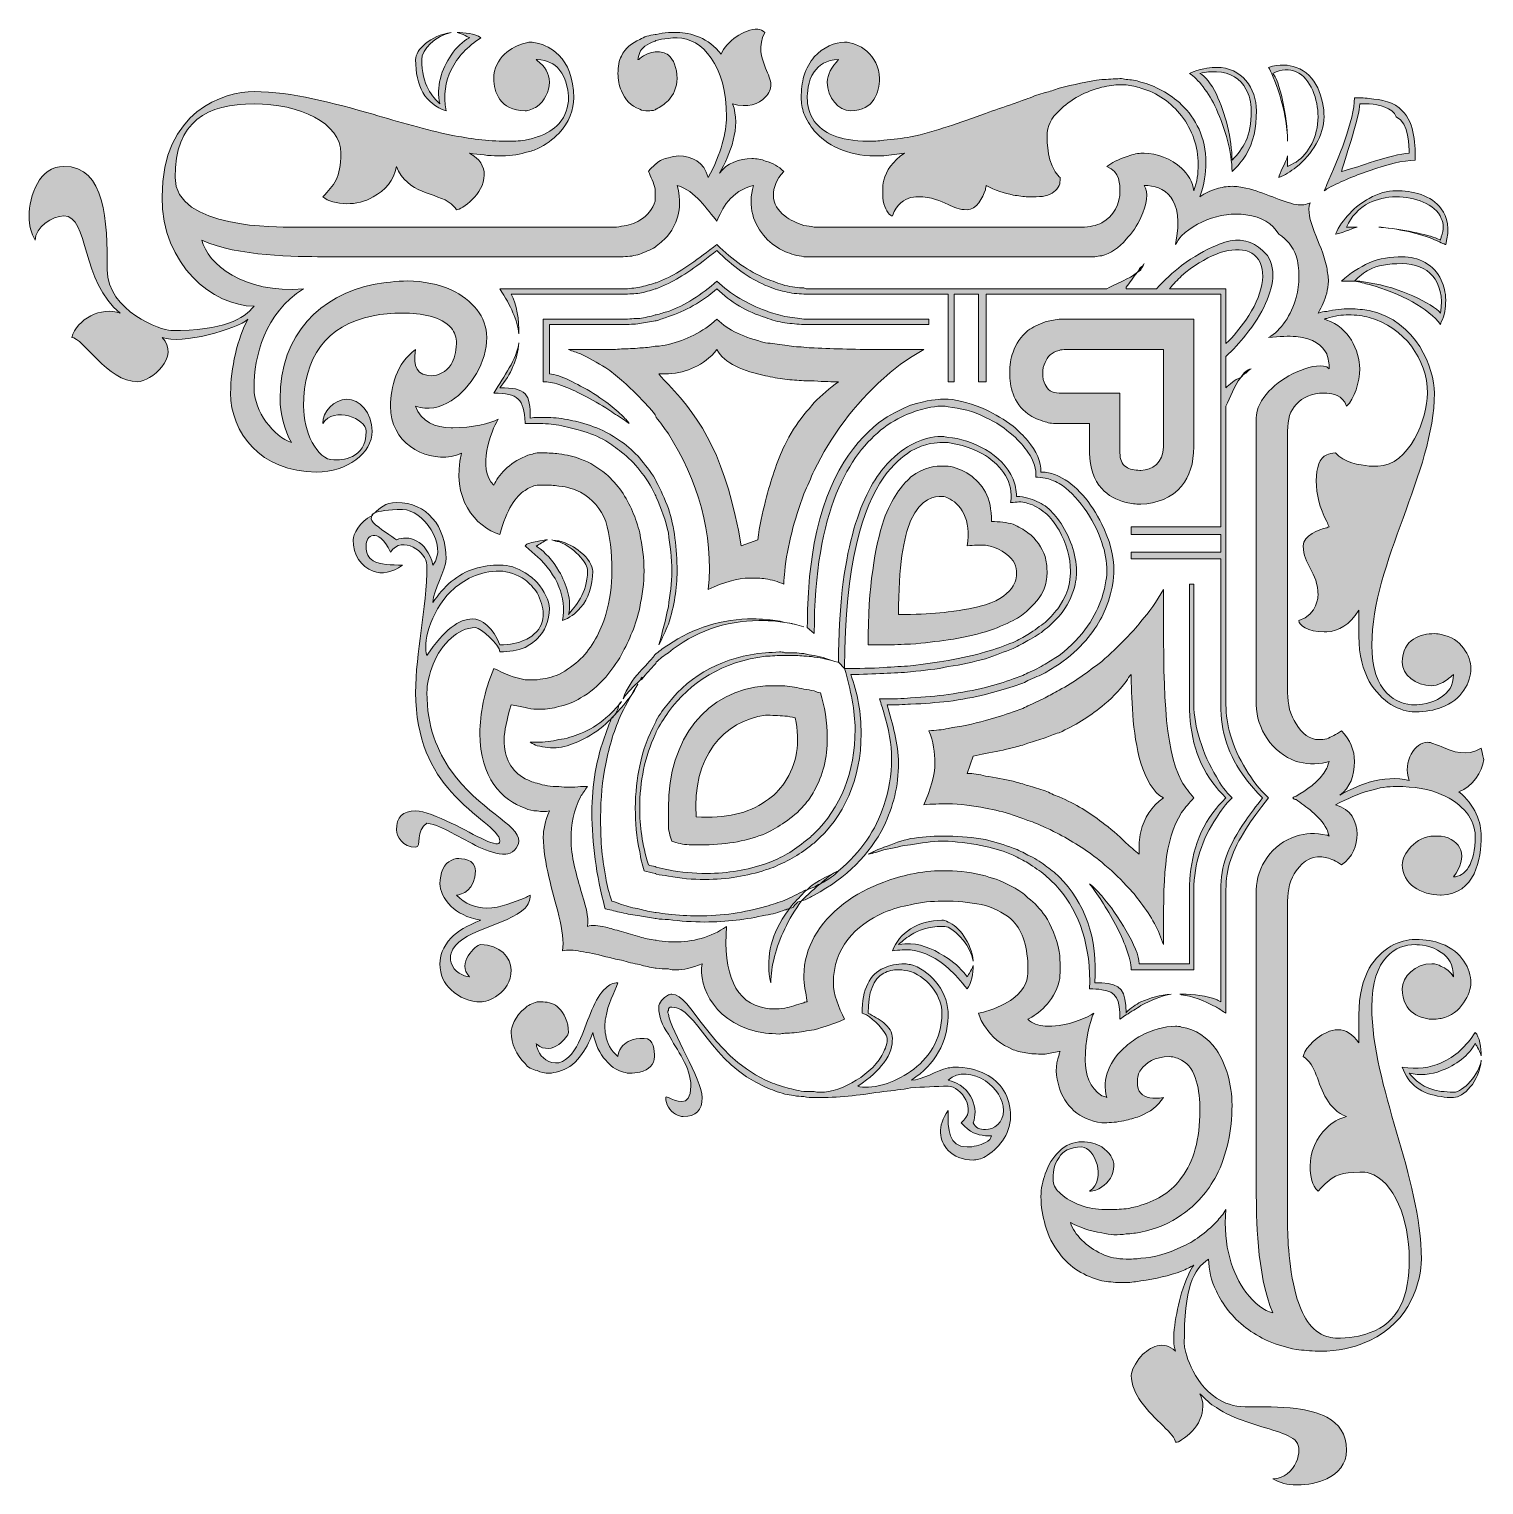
# Model space of a CAD drawing. Header units: inches. Extents: x -158 to 753, y -35 to 876.
import ezdxf

# ---------------------------------------------------------------- set-up
doc = ezdxf.new("R2010")
doc.units = ezdxf.units.IN
doc.header["$MEASUREMENT"] = 0
doc.layers.add('图层 1', color=7, linetype='Continuous')

# ---------------------------------------------------------------- blocks, each defined once
blk = doc.blocks.new('block 2')
at = {"layer": '图层 1', "true_color": 0xffffff}
h = blk.add_hatch(color=7, dxfattribs=at)
h.dxf.hatch_style = 2
edge = h.paths.add_edge_path()
edge.add_spline(control_points=[(736.95, 398.76), (745.65, 401.47), (751.63, 411.26), (752.71, 418.86), (752.71, 419.41), (751.63, 422.13), (751.09, 425.93), (741.84, 420.5), (733.15, 423.76), (726.08, 427.02), (722.82, 428.11), (719.56, 429.74), (717.38, 429.74), (709.77, 429.74), (701.62, 417.78), (705.97, 405.82), (698.36, 408), (689.66, 406.91), (680.97, 404.74), (674.45, 402.56), (667.92, 399.84), (662.49, 396.59), (669.01, 401.47), (671.73, 408.54), (671.73, 417.78), (671.73, 424.85), (669.01, 431.37), (663.58, 436.81), (660.32, 434.63), (657.05, 433), (654.33, 431.91), (652.7, 431.37), (651.08, 431.37), (649.44, 431.37), (644.02, 431.37), (638.57, 435.17), (635.32, 441.15), (631.51, 446.58), (629.87, 453.65), (629.87, 460.72), (629.87, 460.72), (629.87, 624.33), (629.87, 624.33), (629.87, 631.94), (631.51, 637.37), (635.32, 641.18), (639.12, 645.52), (645.1, 648.24), (652.7, 648.24), (653.25, 648.24), (653.79, 648.24), (654.33, 648.24), (658.14, 647.7), (664.12, 647.15), (666.83, 640.09), (671.73, 644.44), (675, 655.31), (675, 663.46), (675, 674.87), (667.93, 689.55), (654.33, 693.9), (653.79, 694.44), (653.25, 694.44), (652.7, 694.44), (653.25, 694.98), (653.79, 694.98), (654.33, 694.98), (659.23, 696.61), (664.12, 697.16), (667.93, 697.16), (672.82, 697.16), (677.16, 696.61), (680.97, 695.53), (702.71, 689.55), (717.38, 669.44), (717.38, 648.24), (717.38, 632.48), (705.97, 602.58), (686.4, 602.58), (685.32, 602.58), (683.14, 602.58), (680.97, 602.58), (674.99, 603.13), (665.21, 604.76), (659.77, 610.74), (657.59, 610.74), (655.97, 610.2), (654.33, 609.65), (649.98, 607.48), (647.82, 602.04), (647.82, 593.34), (647.82, 584.65), (649.98, 576.5), (654.33, 567.8), (654.88, 566.71), (655.42, 565.62), (655.97, 564.54), (655.42, 564.54), (654.88, 563.99), (654.33, 563.99), (649.44, 562.91), (639.66, 559.1), (639.66, 552.58), (639.66, 540.62), (648.9, 536.82), (648.9, 521.6), (648.9, 521.6), (648.9, 509.64), (636.94, 505.83), (636.94, 503.12), (642.38, 498.76), (652.7, 498.76), (653.25, 498.76), (653.79, 498.76), (654.33, 498.76), (661.95, 499.31), (668.47, 503.12), (674.45, 512.36), (674.45, 512.36), (674.45, 504.2), (674.45, 504.2), (674.45, 504.2), (674.45, 496.05), (674.45, 496.05), (674.45, 484.1), (677.16, 474.85), (680.97, 467.79), (688.58, 454.74), (699.99, 448.77), (709.77, 448.77), (716.3, 448.77), (721.74, 449.85), (726.08, 451.48), (739.13, 456.38), (744.56, 467.24), (744.56, 475.94), (744.56, 483.55), (738.58, 494.96), (726.08, 497.13), (725, 497.68), (723.37, 497.68), (721.74, 497.68), (713.58, 497.68), (701.62, 494.41), (701.62, 479.74), (701.62, 472.14), (709.77, 465.08), (720.11, 465.08), (721.74, 465.08), (723.91, 465.61), (726.08, 466.7), (728.8, 467.79), (730.97, 469.96), (733.68, 472.14), (733.68, 465.08), (730.43, 460.73), (726.08, 458.01), (720.11, 453.66), (711.95, 453.12), (709.77, 453.12), (697.82, 453.12), (682.6, 460.73), (682.6, 490.61), (682.6, 541.71), (721.74, 598.78), (721.74, 648.25), (721.74, 663.46), (710.87, 693.36), (680.97, 699.88), (677.16, 700.42), (673.36, 700.96), (669.01, 700.96), (664.12, 700.96), (659.23, 700.42), (654.33, 699.34), (652.7, 699.34), (650.53, 698.8), (648.9, 698.25), (651.62, 702.6), (653.25, 706.41), (654.33, 710.76), (654.88, 712.92), (655.42, 715.65), (655.42, 718.36), (655.42, 721.08), (654.88, 723.8), (654.33, 727.05), (651.08, 742.82), (640.21, 757.49), (644.02, 767.28), (641.83, 766.19), (638.57, 765.65), (635.32, 766.19), (626.61, 767.82), (615.2, 773.8), (603.79, 776.51), (601.07, 777.06), (597.8, 777.61), (595.09, 777.61), (591.83, 777.61), (588.56, 777.06), (585.31, 775.98), (581.5, 774.89), (578.24, 773.25), (574.99, 771.08), (577.69, 779.24), (578.79, 785.76), (578.79, 792.28), (578.79, 808.58), (572.27, 820), (563.57, 828.7), (555.96, 835.77), (546.72, 840.65), (538.01, 842.83), (534.76, 843.92), (532.04, 844.45), (528.78, 844.45), (527.69, 845), (526.05, 845), (524.97, 845), (521.17, 845), (517.36, 844.45), (513.55, 844.45), (504.86, 843.37), (495.62, 841.2), (486.92, 839.02), (483.66, 837.94), (480.95, 836.85), (478.23, 836.3), (474.42, 835.22), (471.17, 834.13), (467.36, 832.5), (464.1, 831.42), (461.38, 830.33), (458.12, 829.24), (452.14, 827.07), (446.7, 825.43), (440.72, 823.26), (433.12, 820.54), (424.96, 817.28), (417.35, 815.11), (409.74, 812.39), (402.13, 810.22), (393.98, 808.58), (388.55, 807.5), (383.11, 806.95), (377.13, 806.41), (373.87, 805.87), (370.61, 805.87), (367.35, 805.87), (348.87, 805.87), (339.08, 811.3), (333.64, 818.38), (330.38, 823.26), (329.3, 828.15), (329.3, 833.04), (329.3, 835.22), (329.3, 843.37), (333.64, 849.35), (336.37, 853.16), (341.26, 856.96), (348.87, 856.96), (344.52, 852.07), (341.8, 847.72), (341.8, 842.83), (341.8, 833.04), (348.87, 824.89), (356.48, 824.89), (371.15, 824.89), (374.42, 836.85), (374.42, 845), (374.42, 860.22), (360.82, 867.83), (352.67, 867.83), (346.69, 867.83), (339.08, 864.57), (333.65, 858.6), (330.93, 855.33), (328.75, 851.52), (327.13, 846.64), (326.04, 842.29), (325.5, 837.94), (325.5, 833.04), (325.5, 829.79), (326.04, 826.53), (327.13, 823.26), (328.75, 819.46), (330.93, 815.65), (333.65, 812.39), (341.26, 803.7), (353.76, 796.62), (371.7, 796.62), (373.87, 796.62), (375.5, 796.62), (377.13, 796.62), (381.48, 797.17), (385.83, 797.72), (390.18, 798.26), (382.57, 793.37), (378.76, 787.39), (377.13, 781.41), (376.59, 779.24), (376.59, 777.06), (376.59, 774.89), (376.59, 771.62), (376.59, 768.91), (377.13, 766.74), (378.76, 761.84), (380.94, 759.12), (382.57, 759.12), (385.29, 766.74), (390.18, 769.45), (393.98, 770.54), (396.7, 771.08), (398.33, 771.08), (398.33, 771.08), (407.57, 771.08), (412.47, 768.36), (417.36, 766.19), (421.16, 764.56), (424.42, 762.93), (429.31, 762.93), (435.29, 762.93), (439.09, 770.54), (440.73, 775.43), (440.73, 776.51), (441.27, 777.61), (441.27, 778.15), (446.71, 774.89), (452.68, 773.25), (458.12, 772.17), (461.38, 771.63), (464.64, 771.08), (467.36, 771.08), (468.45, 771.08), (469.53, 771.08), (470.07, 771.08), (473.34, 771.08), (476.06, 771.08), (478.24, 771.63), (482.58, 772.71), (485.3, 774.89), (486.93, 778.15), (487.47, 779.24), (487.47, 780.86), (487.47, 783.04), (487.47, 783.04), (486.93, 783.59), (486.93, 783.59), (479.32, 791.19), (479.32, 805.87), (479.32, 809.13), (479.32, 815.11), (482.04, 820.54), (486.93, 824.89), (493.45, 831.96), (504.32, 837.39), (513.56, 839.57), (517.91, 840.65), (521.71, 841.2), (524.98, 841.2), (526.06, 841.2), (527.69, 841.2), (528.78, 841.2), (532.05, 840.65), (535.31, 840.11), (538.01, 839.03), (548.35, 836.3), (557.04, 829.79), (563.57, 821.63), (570.09, 812.93), (573.89, 802.61), (573.89, 791.19), (573.89, 785.76), (573.35, 780.32), (571.18, 774.89), (570.63, 780.32), (567.37, 785.21), (563.57, 789.02), (557.04, 795), (547.81, 798.26), (540.2, 798.26), (539.65, 798.26), (539.11, 798.26), (538.01, 798.26), (535.31, 798.26), (532.04, 797.17), (528.78, 796.09), (523.89, 794.46), (519.55, 792.28), (516.82, 790.11), (524.98, 786.84), (524.98, 778.15), (524.98, 774.89), (524.98, 766.74), (521.17, 759.12), (513.56, 754.77), (510.3, 753.14), (505.95, 752.06), (501.06, 752.06), (501.06, 752.06), (486.93, 752.06), (486.93, 752.06), (486.93, 752.06), (478.24, 752.06), (478.24, 752.06), (478.24, 752.06), (467.36, 752.06), (467.36, 752.06), (467.36, 752.06), (458.11, 752.06), (458.11, 752.06), (458.11, 752.06), (440.72, 752.06), (440.72, 752.06), (440.72, 752.06), (417.35, 752.06), (417.35, 752.06), (417.35, 752.06), (393.98, 752.06), (393.98, 752.06), (393.98, 752.06), (377.13, 752.06), (377.13, 752.06), (377.13, 752.06), (337.45, 752.06), (337.45, 752.06), (335.82, 752.06), (334.73, 752.06), (333.64, 752.06), (331.47, 752.6), (329.3, 752.6), (327.12, 753.14), (322.77, 754.77), (318.42, 756.41), (315.17, 759.12), (310.81, 762.39), (308.1, 766.74), (308.1, 772.17), (308.1, 776.51), (309.73, 781.96), (314.62, 786.84), (311.36, 790.11), (307.56, 792.28), (303.21, 793.37), (300.49, 794.46), (297.77, 795), (294.51, 795), (286.9, 795), (278.75, 792.28), (274.4, 785.76), (280.92, 797.72), (287.99, 814.57), (282.56, 829.24), (291.79, 826.53), (298.86, 828.7), (303.21, 833.59), (305.38, 835.77), (306.47, 838.49), (306.47, 841.2), (306.47, 843.92), (304.84, 847.72), (303.21, 851.53), (300.49, 858.05), (298.32, 865.66), (302.67, 873.81), (301.58, 874.89), (299.95, 875.99), (298.32, 875.99), (290.16, 875.99), (278.21, 868.38), (275.49, 860.22), (267.34, 870.56), (256.47, 873.81), (247.77, 873.81), (246.13, 873.81), (243.96, 873.81), (242.33, 873.81), (239.61, 873.81), (237.44, 873.27), (234.72, 872.72), (234.72, 872.72), (234.18, 872.72), (234.18, 872.72), (230.37, 872.17), (227.11, 871.09), (224.4, 869.46), (219.51, 867.29), (215.16, 864.03), (212.98, 859.13), (211.35, 856.41), (210.8, 852.61), (210.8, 848.26), (210.8, 844.45), (211.35, 840.65), (212.98, 837.39), (215.16, 831.96), (218.96, 827.61), (224.4, 825.98), (226.02, 824.89), (227.66, 824.89), (229.83, 824.89), (230.91, 824.89), (232.55, 824.89), (234.18, 825.44), (234.18, 825.98), (234.72, 825.98), (234.72, 825.98), (237.44, 827.07), (239.61, 828.69), (242.33, 831.42), (245.6, 834.68), (247.77, 839.57), (247.77, 845), (247.77, 852.07), (245.6, 856.96), (242.33, 859.68), (240.16, 861.31), (237.44, 861.86), (234.72, 861.86), (234.72, 861.86), (234.18, 861.86), (234.18, 861.86), (230.91, 861.31), (227.66, 860.22), (224.4, 857.5), (223.85, 856.96), (223.85, 856.96), (223.3, 856.96), (223.3, 858.05), (223.85, 859.68), (224.4, 861.31), (225.48, 864.03), (228.74, 866.74), (234.18, 868.38), (234.18, 868.92), (234.72, 868.92), (234.72, 868.92), (236.89, 869.46), (239.07, 870.01), (242.33, 870.01), (243.96, 870.56), (246.13, 870.56), (247.77, 870.56), (263.53, 870.56), (278.75, 853.16), (278.75, 821.09), (278.75, 811.3), (275.49, 798.26), (267.34, 783.04), (264.62, 792.82), (257.01, 796.62), (248.85, 796.62), (246.68, 796.62), (244.51, 796.09), (242.33, 795.54), (239.61, 795), (236.89, 793.91), (234.72, 791.74), (234.72, 791.74), (234.18, 791.74), (234.18, 791.19), (232.55, 790.11), (230.91, 788.47), (229.83, 786.84), (231.47, 783.58), (233.09, 779.78), (234.18, 775.97), (234.18, 774.89), (234.18, 773.25), (234.18, 772.17), (234.18, 770.54), (234.18, 769.45), (234.18, 768.36), (232.55, 763.47), (229.29, 759.12), (224.4, 756.4), (221.13, 754.23), (217.33, 753.14), (212.98, 752.59), (210.8, 752.06), (209.17, 752.06), (207, 752.06), (207, 752.06), (203.2, 752.06), (203.2, 752.06), (203.2, 752.06), (187.44, 752.06), (187.44, 752.06), (187.44, 752.06), (173.85, 752.06), (173.85, 752.06), (173.85, 752.06), (160.25, 752.06), (160.25, 752.06), (160.25, 752.06), (152.65, 752.06), (152.65, 752.06), (152.65, 752.06), (106.45, 752.06), (106.45, 752.06), (106.45, 752.06), (57.53, 752.06), (57.53, 752.06), (57.53, 752.06), (6.44, 752.06), (6.44, 752.06), (-0.63, 752.06), (-66.4, 750.97), (-66.4, 783.04), (-66.4, 818.37), (-46.29, 829.24), (-16.94, 829.24), (11.33, 829.24), (37.42, 817.28), (37.42, 798.26), (37.42, 783.04), (33.06, 778.15), (26, 771.08), (29.26, 768.36), (34.7, 766.74), (41.22, 766.74), (46.66, 766.74), (52.64, 767.82), (57.53, 771.08), (65.14, 774.89), (70.57, 781.41), (72.2, 790.11), (78.73, 772.71), (97.21, 773.8), (106.45, 766.74), (107.54, 765.65), (108.62, 764.55), (109.71, 762.93), (112.97, 762.93), (127.1, 772.71), (127.1, 784.66), (127.1, 790.11), (124.38, 794.99), (117.86, 798.26), (124.38, 797.71), (129.82, 796.62), (135.8, 796.62), (142.32, 796.62), (147.76, 797.17), (152.65, 798.8), (155.37, 799.34), (157.54, 799.88), (160.26, 800.97), (165.7, 803.69), (170.04, 806.95), (173.85, 810.75), (180.37, 817.28), (183.09, 825.98), (183.09, 833.04), (183.09, 845.54), (179.28, 854.25), (173.85, 859.68), (169.5, 864.03), (164.61, 866.21), (160.26, 867.29), (158.63, 867.29), (157.54, 867.83), (155.91, 867.83), (154.82, 867.83), (153.73, 867.29), (152.65, 867.29), (144.5, 865.11), (133.08, 858.05), (133.08, 845), (133.08, 836.84), (136.89, 824.89), (152.65, 824.89), (154.82, 824.89), (157.54, 825.98), (160.25, 827.61), (164.61, 830.87), (167.87, 836.84), (167.87, 842.83), (167.87, 848.26), (165.15, 852.61), (160.25, 856.41), (159.71, 856.41), (159.71, 856.41), (159.71, 856.96), (159.71, 856.96), (159.71, 856.96), (160.25, 856.96), (166.78, 856.41), (171.13, 854.25), (173.85, 850.98), (179.28, 844.45), (179.83, 835.22), (179.83, 833.04), (179.83, 827.61), (178.19, 821.63), (173.85, 816.74), (170.58, 813.47), (166.23, 810.21), (160.25, 808.58), (157.54, 807.5), (155.37, 806.95), (152.65, 806.41), (148.84, 805.87), (145.04, 805.87), (140.69, 805.87), (129.28, 805.87), (117.86, 807.5), (106.45, 809.67), (90.68, 812.93), (73.83, 817.83), (57.53, 822.71), (32.53, 829.78), (6.98, 836.85), (-16.94, 836.85), (-35.42, 836.85), (-74.55, 824.89), (-74.55, 771.08), (-74.55, 728.14), (-42.48, 702.6), (-16.94, 702.6), (-23.46, 694.44), (-35.42, 687.38), (-69.11, 687.38), (-74.55, 687.38), (-108.8, 699.33), (-108.8, 725.43), (-108.8, 755.86), (-109.88, 790.11), (-135.97, 790.11), (-151.19, 790.11), (-157.71, 772.17), (-157.71, 758.59), (-157.71, 753.69), (-156.63, 748.25), (-153.91, 743.91), (-153.91, 752.06), (-143.04, 759.12), (-135.97, 759.12), (-120.21, 759.12), (-125.1, 717.27), (-100.64, 698.25), (-112.6, 702.6), (-127.82, 694.44), (-131.08, 683.03), (-124.01, 683.03), (-108.8, 655.31), (-89.77, 655.31), (-81.62, 655.31), (-62.59, 671.07), (-74.55, 683.03), (-62.59, 678.14), (-27.26, 688.47), (-20.74, 694.44), (-27.26, 683.03), (-31.61, 663.46), (-31.61, 648.24), (-31.61, 623.79), (-13.13, 598.78), (22.2, 598.78), (41.22, 598.78), (56.98, 610.74), (56.98, 624.33), (56.98, 636.29), (48.84, 644.44), (41.22, 644.44), (33.06, 644.44), (26, 636.29), (26, 629.22), (33.06, 640.09), (53.18, 632.48), (53.18, 624.33), (53.18, 606.38), (37.42, 606.38), (33.06, 606.38), (22.2, 606.38), (14.04, 624.33), (14.04, 640.09), (14.04, 669.98), (27.64, 690.64), (57.53, 696.61), (62.96, 697.7), (69.49, 698.25), (76, 698.25), (87.43, 698.25), (100.47, 696.08), (106.45, 689), (108.62, 686.29), (109.71, 683.03), (109.71, 679.22), (109.71, 673.79), (108.07, 669.44), (106.45, 666.18), (103.19, 661.28), (98.29, 659.11), (93.94, 659.11), (85.79, 659.11), (81.98, 664.55), (84.16, 675.42), (72.2, 667.26), (68.4, 651.5), (68.4, 640.09), (68.4, 617.26), (89.05, 605.85), (106.45, 608.56), (108.62, 609.1), (110.79, 609.64), (112.97, 610.73), (105.9, 582.47), (121.67, 564.54), (136.89, 559.64), (141.23, 575.95), (146.67, 583.56), (152.65, 587.36), (154.82, 588.99), (157.54, 590.08), (160.25, 590.62), (161.34, 590.62), (162.98, 590.62), (164.06, 590.62), (167.87, 590.62), (170.58, 590.62), (173.85, 590.08), (179.28, 589.54), (183.63, 587.91), (187.44, 586.27), (195.04, 581.93), (199.94, 575.95), (203.2, 567.8), (205.91, 559.1), (207, 548.78), (207, 536.81), (207, 528.12), (205.91, 518.32), (203.2, 509.64), (199.94, 498.76), (194.5, 488.99), (187.44, 481.92), (183.63, 478.11), (178.74, 474.84), (173.85, 472.13), (169.5, 470.5), (165.15, 469.41), (160.25, 468.88), (158.63, 468.88), (157.54, 468.88), (155.91, 468.88), (154.82, 468.88), (153.73, 468.88), (152.65, 468.88), (146.12, 469.96), (139.61, 472.68), (133.08, 475.94), (127.1, 461.26), (124.38, 447.67), (124.38, 435.17), (124.38, 407.45), (138.52, 393.32), (152.65, 388.43), (154.82, 387.34), (157.54, 386.79), (160.25, 386.79), (162.98, 386.25), (165.69, 386.25), (167.87, 386.79), (165.15, 380.28), (164.06, 374.83), (164.06, 370.49), (164.06, 354.72), (170.04, 336.25), (173.85, 321.03), (176.02, 312.33), (177.11, 304.73), (176.02, 299.28), (179.28, 299.83), (183.09, 299.83), (187.44, 298.74), (192.32, 298.2), (197.21, 297.12), (203.2, 295.48), (206.45, 294.93), (209.72, 293.85), (212.98, 293.3), (216.78, 292.22), (220.59, 291.13), (224.4, 290.59), (227.66, 289.5), (230.91, 288.96), (234.18, 288.42), (234.18, 288.42), (234.72, 288.42), (234.72, 288.42), (237.44, 287.87), (239.61, 287.87), (242.33, 287.87), (243.96, 287.33), (245.6, 287.33), (247.22, 287.33), (251.58, 287.33), (257.01, 288.42), (263.53, 291.13), (260.81, 277.01), (271.68, 252), (303.21, 247.65), (305.93, 247.65), (308.65, 247.1), (311.91, 247.1), (312.99, 247.1), (314.08, 247.65), (315.17, 247.65), (318.97, 247.65), (323.32, 248.2), (327.13, 248.74), (329.3, 249.28), (331.47, 249.28), (333.64, 249.82), (339.63, 251.45), (346.15, 253.63), (352.67, 256.35), (348.86, 263.96), (345.6, 272.11), (345.6, 279.17), (345.6, 300.92), (359.2, 315.04), (377.13, 323.2), (382.56, 325.37), (388.55, 327), (393.98, 328.09), (400.5, 329.72), (407.57, 330.27), (413.55, 330.27), (415.18, 330.27), (416.27, 330.27), (417.35, 330.27), (426.05, 330.27), (433.66, 329.18), (440.72, 327.55), (447.79, 325.37), (453.77, 322.11), (458.12, 317.76), (464.1, 311.24), (467.36, 301.46), (467.36, 287.33), (467.36, 281.89), (466.27, 275.37), (458.12, 269.39), (453.77, 266.13), (448.33, 263.41), (440.72, 261.24), (439.09, 260.7), (438.01, 260.7), (436.37, 260.15), (437.46, 256.89), (438.55, 254.17), (440.72, 251.45), (444.53, 245.47), (450.51, 240.58), (458.12, 237.32), (460.83, 236.24), (464.1, 235.69), (467.36, 235.15), (470.62, 234.6), (474.42, 234.6), (478.23, 234.6), (480.95, 235.15), (483.66, 235.69), (486.92, 236.24), (486.92, 236.24), (487.47, 236.24), (487.47, 236.24), (487.47, 235.69), (486.92, 235.15), (486.92, 234.06), (484.21, 227.54), (484.75, 220.48), (486.92, 213.95), (490.19, 202.53), (499.42, 193.3), (513.55, 191.67), (514.64, 191.67), (515.73, 191.67), (516.82, 191.67), (520.63, 191.67), (524.97, 192.21), (528.78, 193.3), (532.04, 193.84), (535.3, 194.92), (538.01, 196.01), (543.45, 198.19), (548.89, 201.99), (552.15, 207.43), (545.62, 206.34), (540.74, 206.88), (538.01, 210.15), (536.4, 211.77), (535.85, 213.95), (535.85, 217.21), (535.85, 219.93), (536.4, 222.64), (538.01, 224.83), (541.28, 229.18), (546.71, 232.98), (555.96, 232.98), (558.67, 232.98), (561.38, 231.89), (563.57, 230.8), (572.8, 225.91), (574.98, 211.77), (574.98, 199.27), (574.98, 181.34), (571.17, 167.2), (563.57, 157.42), (557.58, 148.73), (548.89, 143.29), (538.01, 140.03), (535.3, 138.94), (532.04, 138.4), (528.77, 137.85), (524.97, 137.32), (521.17, 137.32), (516.82, 137.32), (515.73, 137.32), (514.64, 137.32), (513.55, 137.32), (503.23, 137.85), (492.36, 142.2), (486.92, 148.18), (484.2, 150.36), (483.12, 153.07), (483.12, 156.33), (483.12, 159.05), (483.12, 165.03), (486.92, 169.92), (489.09, 173.73), (493.44, 176.45), (501.06, 176.45), (509.21, 176.45), (516.82, 156.33), (505.95, 148.73), (508.67, 148.73), (511.39, 149.81), (513.55, 151.44), (517.9, 154.16), (521.17, 159.05), (521.17, 164.49), (521.17, 168.84), (518.45, 173.19), (513.55, 176.45), (510.3, 178.61), (505.95, 179.7), (501.06, 179.7), (496.17, 179.7), (490.73, 177.52), (486.92, 173.72), (483.12, 169.92), (479.86, 165.03), (478.23, 159.59), (476.59, 155.24), (475.51, 150.36), (475.51, 145.46), (475.51, 138.93), (476.59, 132.96), (478.23, 127.52), (479.86, 121), (483.12, 115.02), (486.92, 110.13), (493.44, 100.89), (503.23, 95.46), (513.55, 92.74), (517.36, 92.2), (521.17, 91.65), (524.97, 91.65), (526.05, 91.65), (527.69, 91.65), (528.77, 91.65), (532.04, 91.65), (535.3, 92.2), (538.01, 92.74), (547.26, 93.82), (555.95, 96), (563.57, 98.71), (566.28, 99.8), (569, 101.43), (571.17, 102.52), (569, 100.35), (566.28, 93.29), (563.57, 85.13), (559.76, 72.08), (557.04, 55.78), (559.76, 48.71), (552.15, 55.78), (544, 51.43), (538.01, 45.45), (534.75, 41.1), (532.04, 36.75), (532.04, 33.49), (532.04, 27.51), (534.75, 22.08), (538.01, 17.19), (546.17, 5.77), (559.76, -3.47), (559.76, -8.36), (560.85, -8.36), (562.47, -7.82), (563.57, -6.73), (573.35, -1.3), (580.42, 11.75), (574.98, 22.08), (578.23, 18.81), (581.5, 15.55), (585.31, 13.38), (590.74, 9.57), (597.27, 6.85), (603.78, 4.69), (617.37, -0.21), (630.41, -2.38), (635.32, -7.82), (636.4, -9.45), (636.94, -11.08), (636.94, -13.26), (636.94, -15.42), (636.4, -18.15), (635.32, -20.87), (632.59, -26.3), (627.7, -31.19), (620.63, -31.19), (624.98, -33.91), (629.87, -34.99), (635.32, -34.99), (635.32, -34.99), (635.86, -34.99), (635.86, -34.99), (642.37, -34.99), (648.9, -33.91), (654.33, -31.19), (661.39, -27.93), (666.83, -21.95), (666.83, -13.26), (666.83, -2.92), (661.94, 3.05), (654.33, 7.4), (648.9, 10.12), (642.37, 11.75), (635.32, 12.84), (624.98, 13.93), (614.11, 13.93), (603.78, 13.93), (603.78, 13.93), (603.24, 13.93), (603.24, 13.93), (596.18, 13.93), (590.2, 16.1), (585.3, 19.35), (570.08, 29.15), (565.19, 49.8), (565.19, 53.07), (565.19, 88.94), (570.63, 99.8), (580.42, 106.33), (580.42, 99.8), (582.04, 92.74), (585.3, 86.21), (589.11, 78.06), (595.08, 69.91), (603.78, 63.39), (611.94, 56.87), (622.81, 51.97), (635.32, 49.8), (639.66, 49.26), (644.01, 48.71), (648.9, 48.71), (650.53, 48.71), (652.7, 48.71), (654.33, 48.71), (665.21, 49.26), (673.9, 51.97), (680.96, 55.23), (707.06, 67.19), (713.57, 92.74), (713.57, 106.33), (713.57, 157.42), (682.6, 214.48), (682.6, 263.95), (682.6, 295.48), (697.81, 303.08), (709.77, 303.08), (711.95, 303.08), (720.1, 302.54), (726.08, 298.2), (730.43, 295.48), (733.68, 290.58), (733.68, 282.97), (731.52, 286.24), (728.8, 288.42), (726.08, 289.5), (724.45, 290.58), (722.28, 291.13), (720.1, 291.13), (709.77, 291.13), (701.61, 282.97), (701.61, 275.37), (701.61, 260.15), (713.57, 256.35), (721.73, 256.35), (723.36, 256.35), (725, 256.89), (726.08, 256.89), (738.58, 259.6), (744.56, 272.65), (744.56, 279.17), (744.56, 287.87), (739.13, 298.74), (726.08, 303.63), (721.73, 305.26), (716.3, 306.35), (709.77, 306.35), (699.99, 306.35), (688.58, 300.92), (680.96, 288.42), (677.16, 281.35), (674.44, 271.56), (674.44, 259.06), (674.44, 259.06), (674.44, 249.82), (674.44, 249.82), (674.44, 249.82), (674.44, 241.67), (674.44, 241.67), (670.64, 247.1), (666.29, 249.82), (661.39, 249.82), (659.23, 249.82), (656.51, 249.28), (654.33, 248.19), (645.63, 244.39), (639.66, 235.69), (639.66, 232.98), (647.81, 228.08), (648.36, 216.12), (654.33, 206.34), (657.05, 201.99), (660.86, 197.64), (666.83, 195.46), (661.94, 194.38), (657.59, 191.67), (654.33, 188.4), (647.81, 182.42), (644.01, 173.19), (644.01, 164.48), (644.01, 157.96), (645.09, 152.53), (648.9, 148.72), (650.53, 150.89), (652.7, 152.53), (654.33, 154.16), (658.68, 158.51), (664.12, 160.68), (674.99, 160.68), (677.16, 160.68), (679.34, 160.68), (680.96, 160.14), (696.73, 155.24), (705.96, 131.33), (705.96, 106.33), (705.96, 83.5), (699.99, 66.64), (680.96, 60.12), (675.54, 57.95), (668.46, 56.87), (659.77, 56.87), (657.59, 56.87), (655.96, 57.41), (654.33, 57.95), (644.54, 60.67), (638.57, 71.54), (635.32, 83.5), (629.87, 102.52), (629.87, 124.81), (629.87, 129.16), (629.87, 129.16), (629.87, 330.27), (629.87, 330.27), (629.87, 337.33), (631.51, 344.4), (635.32, 349.29), (639.66, 355.81), (646.18, 359.61), (654.33, 357.44), (657.05, 356.9), (660.32, 355.27), (663.58, 353.1), (670.64, 357.44), (673.36, 365.59), (673.36, 372.12), (673.36, 380.27), (669.54, 387.88), (659.77, 390.59), (667.38, 394.4), (674.44, 397.66), (680.96, 399.29), (687.49, 401.47), (692.92, 402.01), (697.81, 402.01), (709.23, 402.01), (718.47, 400.38), (726.08, 397.13), (739.68, 391.14), (747.28, 381.35), (747.28, 371.02), (747.28, 353.09), (740.75, 345.48), (733.68, 345.48), (743.48, 357.99), (738.58, 368.86), (726.08, 371.02), (725, 371.02), (723.36, 371.02), (721.73, 371.02), (709.77, 371.02), (701.62, 359.61), (701.62, 353.09), (701.62, 341.14), (713.57, 334.07), (725.54, 334.07), (725.54, 334.07), (726.08, 334.07), (726.08, 334.07), (747.28, 334.6), (751.09, 356.9), (751.09, 371.02), (751.09, 379.18), (747.28, 390.6), (736.95, 398.76)], knot_values=[0, 0, 0, 0, 1, 1, 1, 2, 2, 2, 3, 3, 3, 4, 4, 4, 5, 5, 5, 6, 6, 6, 7, 7, 7, 8, 8, 8, 9, 9, 9, 10, 10, 10, 11, 11, 11, 12, 12, 12, 13, 13, 13, 14, 14, 14, 15, 15, 15, 16, 16, 16, 17, 17, 17, 18, 18, 18, 19, 19, 19, 20, 20, 20, 21, 21, 21, 22, 22, 22, 23, 23, 23, 24, 24, 24, 25, 25, 25, 26, 26, 26, 27, 27, 27, 28, 28, 28, 29, 29, 29, 30, 30, 30, 31, 31, 31, 32, 32, 32, 33, 33, 33, 34, 34, 34, 35, 35, 35, 36, 36, 36, 37, 37, 37, 38, 38, 38, 39, 39, 39, 40, 40, 40, 41, 41, 41, 42, 42, 42, 43, 43, 43, 44, 44, 44, 45, 45, 45, 46, 46, 46, 47, 47, 47, 48, 48, 48, 49, 49, 49, 50, 50, 50, 51, 51, 51, 52, 52, 52, 53, 53, 53, 54, 54, 54, 55, 55, 55, 56, 56, 56, 57, 57, 57, 58, 58, 58, 59, 59, 59, 60, 60, 60, 61, 61, 61, 62, 62, 62, 63, 63, 63, 64, 64, 64, 65, 65, 65, 66, 66, 66, 67, 67, 67, 68, 68, 68, 69, 69, 69, 70, 70, 70, 71, 71, 71, 72, 72, 72, 73, 73, 73, 74, 74, 74, 75, 75, 75, 76, 76, 76, 77, 77, 77, 78, 78, 78, 79, 79, 79, 80, 80, 80, 81, 81, 81, 82, 82, 82, 83, 83, 83, 84, 84, 84, 85, 85, 85, 86, 86, 86, 87, 87, 87, 88, 88, 88, 89, 89, 89, 90, 90, 90, 91, 91, 91, 92, 92, 92, 93, 93, 93, 94, 94, 94, 95, 95, 95, 96, 96, 96, 97, 97, 97, 98, 98, 98, 99, 99, 99, 100, 100, 100, 101, 101, 101, 102, 102, 102, 103, 103, 103, 104, 104, 104, 105, 105, 105, 106, 106, 106, 107, 107, 107, 108, 108, 108, 109, 109, 109, 110, 110, 110, 111, 111, 111, 112, 112, 112, 113, 113, 113, 114, 114, 114, 115, 115, 115, 116, 116, 116, 117, 117, 117, 118, 118, 118, 119, 119, 119, 120, 120, 120, 121, 121, 121, 122, 122, 122, 123, 123, 123, 124, 124, 124, 125, 125, 125, 126, 126, 126, 127, 127, 127, 128, 128, 128, 129, 129, 129, 130, 130, 130, 131, 131, 131, 132, 132, 132, 133, 133, 133, 134, 134, 134, 135, 135, 135, 136, 136, 136, 137, 137, 137, 138, 138, 138, 139, 139, 139, 140, 140, 140, 141, 141, 141, 142, 142, 142, 143, 143, 143, 144, 144, 144, 145, 145, 145, 146, 146, 146, 147, 147, 147, 148, 148, 148, 149, 149, 149, 150, 150, 150, 151, 151, 151, 152, 152, 152, 153, 153, 153, 154, 154, 154, 155, 155, 155, 156, 156, 156, 157, 157, 157, 158, 158, 158, 159, 159, 159, 160, 160, 160, 161, 161, 161, 162, 162, 162, 163, 163, 163, 164, 164, 164, 165, 165, 165, 166, 166, 166, 167, 167, 167, 168, 168, 168, 169, 169, 169, 170, 170, 170, 171, 171, 171, 172, 172, 172, 173, 173, 173, 174, 174, 174, 175, 175, 175, 176, 176, 176, 177, 177, 177, 178, 178, 178, 179, 179, 179, 180, 180, 180, 181, 181, 181, 182, 182, 182, 183, 183, 183, 184, 184, 184, 185, 185, 185, 186, 186, 186, 187, 187, 187, 188, 188, 188, 189, 189, 189, 190, 190, 190, 191, 191, 191, 192, 192, 192, 193, 193, 193, 194, 194, 194, 195, 195, 195, 196, 196, 196, 197, 197, 197, 198, 198, 198, 199, 199, 199, 200, 200, 200, 201, 201, 201, 202, 202, 202, 203, 203, 203, 204, 204, 204, 205, 205, 205, 206, 206, 206, 207, 207, 207, 208, 208, 208, 209, 209, 209, 210, 210, 210, 211, 211, 211, 212, 212, 212, 213, 213, 213, 214, 214, 214, 215, 215, 215, 216, 216, 216, 217, 217, 217, 218, 218, 218, 219, 219, 219, 220, 220, 220, 221, 221, 221, 222, 222, 222, 223, 223, 223, 224, 224, 224, 225, 225, 225, 226, 226, 226, 227, 227, 227, 228, 228, 228, 229, 229, 229, 230, 230, 230, 231, 231, 231, 232, 232, 232, 233, 233, 233, 234, 234, 234, 235, 235, 235, 236, 236, 236, 237, 237, 237, 238, 238, 238, 239, 239, 239, 240, 240, 240, 241, 241, 241, 242, 242, 242, 243, 243, 243, 244, 244, 244, 245, 245, 245, 246, 246, 246, 247, 247, 247, 248, 248, 248, 249, 249, 249, 250, 250, 250, 251, 251, 251, 252, 252, 252, 253, 253, 253, 254, 254, 254, 255, 255, 255, 256, 256, 256, 257, 257, 257, 258, 258, 258, 259, 259, 259, 260, 260, 260, 261, 261, 261, 262, 262, 262, 263, 263, 263, 264, 264, 264, 265, 265, 265, 266, 266, 266, 267, 267, 267, 268, 268, 268, 269, 269, 269, 270, 270, 270, 271, 271, 271, 272, 272, 272, 273, 273, 273, 274, 274, 274, 275, 275, 275, 276, 276, 276, 277, 277, 277, 278, 278, 278, 279, 279, 279, 280, 280, 280, 281, 281, 281, 282, 282, 282, 283, 283, 283, 284, 284, 284, 285, 285, 285, 286, 286, 286, 287, 287, 287, 288, 288, 288, 289, 289, 289, 290, 290, 290, 291, 291, 291, 292, 292, 292, 293, 293, 293, 294, 294, 294, 295, 295, 295, 296, 296, 296, 297, 297, 297, 298, 298, 298, 299, 299, 299, 300, 300, 300, 301, 301, 301, 302, 302, 302, 303, 303, 303, 304, 304, 304, 305, 305, 305, 306, 306, 306, 307, 307, 307, 308, 308, 308, 309, 309, 309, 310, 310, 310, 311, 311, 311, 312, 312, 312, 313, 313, 313, 314, 314, 314, 315, 315, 315, 316, 316, 316, 317, 317, 317, 318, 318, 318, 319, 319, 319, 320, 320, 320, 321, 321, 321, 322, 322, 322, 323, 323, 323, 324, 324, 324, 325, 325, 325, 326, 326, 326, 327, 327, 327, 328, 328, 328, 329, 329, 329, 330, 330, 330, 331, 331, 331, 332, 332, 332, 333, 333, 333, 334, 334, 334, 335, 335, 335, 336, 336, 336, 337, 337, 337, 338, 338, 338, 339, 339, 339, 340, 340, 340, 341, 341, 341, 342, 342, 342, 343, 343, 343, 344, 344, 344, 345, 345, 345, 346, 346, 346, 347, 347, 347, 348, 348, 348, 349, 349, 349, 350, 350, 350, 351, 351, 351, 352, 352, 352, 353, 353, 353, 354, 354, 354, 355, 355, 355, 356, 356, 356, 357, 357, 357, 358, 358, 358, 359, 359, 359, 360, 360, 360, 361, 361, 361, 362, 362, 362, 363, 363, 363, 364, 364, 364, 365, 365, 365, 366, 366, 366, 367, 367, 367, 368, 368, 368, 369, 369, 369, 370, 370, 370, 371, 371, 371, 372, 372, 372, 373, 373, 373, 374, 374, 374, 375, 375, 375, 376, 376, 376, 377, 377, 377, 378, 378, 378, 379, 379, 379, 380, 380, 380, 381, 381, 381, 382, 382, 382, 383, 383, 383, 384, 384, 384, 385, 385, 385, 386, 386, 386, 387, 387, 387, 388, 388, 388, 389, 389, 389, 390, 390, 390, 391, 391, 391, 392, 392, 392, 393, 393, 393, 394, 394, 394, 395, 395, 395, 396, 396, 396, 397, 397, 397, 398, 398, 398, 399, 399, 399, 400, 400, 400, 401, 401, 401, 402, 402, 402, 403, 403, 403, 404, 404, 404, 405, 405, 405, 406, 406, 406, 407, 407, 407, 408, 408, 408, 409, 409, 409, 410, 410, 410, 411, 411, 411, 412, 412, 412, 413, 413, 413, 414, 414, 414, 415, 415, 415, 416, 416, 416, 417, 417, 417, 418, 418, 418, 419, 419, 419, 420, 420, 420, 421, 421, 421, 422, 422, 422, 423, 423, 423, 424, 424, 424, 425, 425, 425, 426, 426, 426, 427, 427, 427, 428, 428, 428, 429, 429, 429, 430, 430, 430, 431, 431, 431, 432, 432, 432, 433, 433, 433, 434, 434, 434, 435, 435, 435, 436, 436, 436, 437, 437, 437, 438, 438, 438, 439, 439, 439, 440, 440, 440, 441, 441, 441, 442, 442, 442, 443, 443, 443, 444, 444, 444, 444], degree=3, periodic=1)
edge = h.paths.add_edge_path()
edge.add_spline(control_points=[(635.32, 393.87), (640.75, 389.52), (649.98, 384.08), (654.33, 375.39), (654.88, 374.3), (655.42, 372.67), (655.97, 371.03), (655.42, 371.58), (654.88, 371.58), (654.33, 371.58), (647.27, 373.21), (640.75, 372.67), (635.32, 371.03), (620.09, 366.15), (610.3, 351.47), (610.3, 337.33), (610.3, 337.33), (610.3, 148.73), (610.3, 148.73), (610.3, 133.51), (610.3, 97.09), (620.63, 72.63), (615.2, 73.72), (609.22, 78.6), (603.78, 85.67), (595.63, 96.55), (589.11, 114.49), (591.28, 137.32), (589.65, 134.59), (587.48, 131.88), (585.3, 129.71), (578.78, 122.63), (571.17, 117.21), (563.57, 113.94), (554.87, 109.59), (546.17, 107.42), (538.01, 106.87), (534.75, 106.33), (532.04, 106.33), (528.77, 106.33), (523.34, 106.33), (518.45, 107.42), (513.55, 109.59), (504.32, 113.94), (496.17, 121.55), (493.99, 129.17), (498.88, 126.45), (506.49, 123.73), (513.55, 122.63), (516.28, 122.09), (518.99, 121.55), (521.17, 121.55), (523.89, 121.55), (526.6, 121.55), (528.77, 122.09), (532.04, 122.09), (535.3, 122.63), (538.01, 123.18), (547.81, 125.36), (556.49, 128.62), (563.57, 134.05), (572.8, 140.04), (579.87, 148.73), (585.3, 158.52), (591.83, 171.56), (595.08, 186.77), (595.08, 202.54), (595.08, 216.13), (591.28, 228.09), (585.3, 237.33), (579.87, 244.94), (572.26, 250.37), (563.57, 251.46), (562.47, 252), (560.84, 252), (559.75, 252), (552.69, 252), (545.08, 249.83), (538.01, 246.03), (534.75, 244.4), (532.04, 242.22), (528.77, 239.5), (518.99, 231.35), (513.01, 218.84), (516.81, 207.43), (515.73, 207.98), (514.64, 207.98), (513.55, 208.52), (505.95, 213.41), (503.23, 222.11), (503.23, 230.8), (503.23, 242.76), (505.95, 254.72), (508.67, 260.16), (504.32, 257.44), (495.62, 253.63), (486.92, 252.55), (483.66, 252), (480.94, 252), (478.23, 252), (473.88, 252.55), (470.07, 253.63), (467.36, 256.36), (470.61, 257.98), (474.42, 260.7), (478.23, 264.51), (482.03, 268.31), (485.29, 273.74), (486.92, 280.27), (487.47, 282.43), (487.47, 285.16), (487.47, 287.33), (487.47, 291.68), (487.47, 295.49), (486.92, 298.74), (485.29, 307.45), (482.03, 315.05), (478.23, 321.04), (474.97, 325.38), (471.7, 329.19), (467.36, 332.45), (464.64, 335.16), (461.38, 337.34), (458.11, 338.97), (452.68, 342.23), (446.7, 344.41), (440.72, 346.04), (433.12, 348.21), (424.96, 349.3), (417.35, 349.3), (416.26, 349.3), (415.18, 349.3), (413.54, 349.3), (407.56, 349.3), (401.04, 348.76), (393.97, 347.12), (388.55, 346.04), (383.11, 344.41), (377.13, 342.23), (359.19, 335.71), (342.34, 323.75), (333.64, 307.99), (329.84, 300.92), (327.12, 292.77), (327.12, 283.53), (327.12, 277.55), (328.21, 273.74), (329.3, 267.22), (328.21, 267.22), (327.67, 267.22), (327.12, 266.67), (322.77, 265.59), (318.97, 263.96), (315.17, 263.42), (312.99, 262.87), (310.27, 262.87), (308.1, 262.87), (306.47, 262.87), (304.84, 262.87), (303.21, 263.42), (284.18, 266.13), (276.58, 285.16), (278.75, 314.51), (268.97, 307.45), (257.01, 304.73), (246.13, 304.73), (245.05, 304.73), (243.42, 304.73), (242.33, 304.73), (239.61, 305.27), (237.44, 305.27), (234.72, 305.81), (234.72, 305.81), (234.18, 305.81), (234.18, 305.81), (230.37, 306.36), (227.66, 306.9), (224.4, 307.99), (220.59, 309.08), (216.78, 310.16), (212.98, 311.24), (209.17, 312.34), (205.91, 313.42), (203.2, 313.97), (198.31, 315.05), (194.5, 315.6), (191.78, 314.51), (192.87, 320.49), (190.15, 328.1), (187.44, 337.88), (184.72, 347.12), (181.45, 357.99), (181.45, 369.41), (181.45, 378.11), (183.09, 387.34), (187.44, 395.49), (188.52, 397.67), (190.15, 399.84), (191.78, 402.02), (190.15, 402.02), (189.07, 402.02), (187.44, 402.02), (182.54, 401.47), (178.19, 401.47), (173.85, 402.02), (168.95, 402.02), (164.06, 402.56), (160.25, 404.2), (156.99, 404.74), (154.82, 405.83), (152.65, 406.91), (143.95, 411.8), (139.61, 419.41), (139.61, 431.37), (139.61, 436.81), (141.23, 443.87), (143.95, 453.12), (147.21, 452.57), (149.93, 452.02), (152.65, 451.48), (154.82, 450.93), (157.54, 450.39), (160.25, 450.39), (160.8, 450.39), (161.89, 450.39), (162.43, 450.39), (166.23, 450.39), (170.04, 450.93), (173.85, 452.02), (178.74, 453.12), (183.09, 454.74), (187.44, 457.46), (193.42, 460.73), (198.31, 465.08), (203.2, 470.5), (206.45, 474.85), (210.26, 479.2), (212.98, 484.64), (217.87, 493.33), (222.22, 503.66), (224.4, 513.99), (226.02, 521.6), (227.11, 529.75), (227.11, 536.82), (227.11, 544.97), (226.02, 552.58), (224.4, 560.74), (222.22, 569.98), (218.41, 578.67), (212.98, 586.82), (210.26, 590.62), (207, 594.43), (203.2, 597.69), (198.31, 601.5), (193.42, 604.76), (187.44, 606.93), (183.09, 608.57), (178.74, 609.65), (173.85, 610.2), (170.58, 610.74), (167.32, 610.74), (164.06, 610.74), (162.98, 610.74), (161.34, 610.74), (160.25, 610.74), (157.54, 610.2), (154.82, 609.65), (152.65, 608.57), (142.86, 604.76), (135.8, 596.61), (133.08, 590.62), (122.21, 600.96), (131.45, 624.33), (135.8, 631.94), (131.45, 629.22), (118.95, 626.5), (107.54, 626.5), (107.54, 626.5), (106.99, 626.5), (106.45, 626.5), (96.66, 626.5), (87.43, 630.31), (84.16, 640.09), (91.77, 637.37), (99.38, 639), (106.45, 643.35), (118.95, 651.5), (128.73, 667.81), (128.73, 683.03), (128.73, 696.08), (119.49, 706.41), (106.45, 712.92), (98.84, 716.19), (89.05, 718.37), (79.27, 718.37), (72.2, 718.37), (64.59, 717.27), (57.53, 716.18), (24.92, 709.12), (-0.63, 685.75), (-0.63, 644.44), (-0.63, 636.29), (2.08, 624.33), (6.44, 617.26), (-4.43, 621.06), (-16.94, 636.29), (-16.94, 651.51), (-16.94, 671.08), (-10.41, 698.25), (14.04, 713.47), (-23.46, 710.21), (-46.29, 729.23), (-49.56, 743.91), (-27.26, 733.58), (10.24, 733.58), (26, 733.58), (26, 733.58), (57.52, 733.58), (57.52, 733.58), (57.52, 733.58), (106.45, 733.58), (106.45, 733.58), (106.45, 733.58), (152.65, 733.58), (152.65, 733.58), (152.65, 733.58), (160.25, 733.58), (160.25, 733.58), (160.25, 733.58), (173.84, 733.58), (173.84, 733.58), (173.84, 733.58), (187.43, 733.58), (187.43, 733.58), (187.43, 733.58), (203.2, 733.58), (203.2, 733.58), (203.2, 733.58), (212.98, 733.58), (212.98, 733.58), (212.98, 733.58), (214.07, 733.58), (214.07, 733.58), (217.87, 733.58), (221.13, 734.13), (224.4, 735.21), (227.66, 736.29), (230.91, 737.93), (234.18, 739.56), (234.18, 740.11), (234.72, 740.11), (234.72, 740.11), (237.44, 742.28), (240.16, 744.45), (242.33, 747.17), (248.31, 754.78), (251.57, 765.65), (247.77, 778.15), (259.72, 774.89), (266.25, 762.93), (272.76, 755.87), (275.49, 762.93), (281.46, 774.89), (295.6, 778.15), (291.79, 765.11), (295.6, 753.69), (303.21, 745.54), (306.47, 741.74), (310.82, 739.01), (315.17, 736.84), (318.97, 735.21), (323.32, 734.13), (327.13, 733.58), (327.67, 733.58), (328.21, 733.58), (329.3, 733.58), (329.3, 733.58), (333.64, 733.58), (333.64, 733.58), (333.64, 733.58), (377.13, 733.58), (377.13, 733.58), (377.13, 733.58), (393.98, 733.58), (393.98, 733.58), (393.98, 733.58), (417.35, 733.58), (417.35, 733.58), (417.35, 733.58), (440.72, 733.58), (440.72, 733.58), (440.72, 733.58), (458.11, 733.58), (458.11, 733.58), (458.11, 733.58), (467.36, 733.58), (467.36, 733.58), (467.36, 733.58), (478.23, 733.58), (478.23, 733.58), (478.23, 733.58), (486.92, 733.58), (486.92, 733.58), (486.92, 733.58), (509.21, 733.58), (509.21, 733.58), (510.84, 733.58), (511.93, 734.13), (513.55, 734.13), (518.99, 735.75), (524.43, 739.01), (528.77, 744.45), (532.58, 748.25), (535.84, 753.15), (538.01, 758.04), (541.82, 766.2), (542.91, 773.8), (540.2, 778.15), (552.15, 778.15), (565.73, 771.08), (559.76, 741.19), (560.85, 742.82), (561.93, 745), (563.57, 746.63), (569, 752.06), (577.15, 756.41), (585.31, 758.59), (589.65, 759.67), (593.45, 760.21), (597.8, 760.21), (599.99, 760.21), (601.61, 760.21), (603.79, 759.67), (614.11, 758.59), (620.09, 754.23), (624.44, 747.71), (629.33, 744.45), (633.14, 740.11), (635.32, 734.12), (636.4, 730.32), (636.94, 725.97), (636.94, 721.08), (636.94, 716.73), (636.4, 712.38), (635.32, 708.03), (632.05, 697.16), (626.07, 687.38), (617.91, 683.03), (624.98, 683.57), (630.41, 684.12), (635.32, 683.57), (646.18, 682.48), (651.62, 678.14), (654.33, 672.71), (655.42, 669.99), (655.97, 666.72), (655.97, 663.46), (655.42, 664.01), (654.88, 664.01), (654.33, 664.56), (649.44, 666.18), (642.37, 664.56), (635.32, 661.29), (622.81, 655.85), (610.3, 644.44), (610.3, 632.48), (610.3, 632.48), (610.3, 453.12), (610.3, 453.12), (610.3, 438.43), (620.09, 423.21), (635.32, 417.78), (640.75, 416.15), (647.27, 415.61), (654.33, 417.24), (654.88, 417.24), (655.42, 417.78), (655.97, 417.78), (655.42, 416.15), (654.88, 414.52), (654.33, 413.43), (649.98, 404.74), (640.75, 399.3), (635.32, 396.05), (634.22, 395.49), (633.68, 395.49), (633.14, 394.95), (633.68, 394.41), (634.22, 393.87), (635.32, 393.87)], knot_values=[0, 0, 0, 0, 1, 1, 1, 2, 2, 2, 3, 3, 3, 4, 4, 4, 5, 5, 5, 6, 6, 6, 7, 7, 7, 8, 8, 8, 9, 9, 9, 10, 10, 10, 11, 11, 11, 12, 12, 12, 13, 13, 13, 14, 14, 14, 15, 15, 15, 16, 16, 16, 17, 17, 17, 18, 18, 18, 19, 19, 19, 20, 20, 20, 21, 21, 21, 22, 22, 22, 23, 23, 23, 24, 24, 24, 25, 25, 25, 26, 26, 26, 27, 27, 27, 28, 28, 28, 29, 29, 29, 30, 30, 30, 31, 31, 31, 32, 32, 32, 33, 33, 33, 34, 34, 34, 35, 35, 35, 36, 36, 36, 37, 37, 37, 38, 38, 38, 39, 39, 39, 40, 40, 40, 41, 41, 41, 42, 42, 42, 43, 43, 43, 44, 44, 44, 45, 45, 45, 46, 46, 46, 47, 47, 47, 48, 48, 48, 49, 49, 49, 50, 50, 50, 51, 51, 51, 52, 52, 52, 53, 53, 53, 54, 54, 54, 55, 55, 55, 56, 56, 56, 57, 57, 57, 58, 58, 58, 59, 59, 59, 60, 60, 60, 61, 61, 61, 62, 62, 62, 63, 63, 63, 64, 64, 64, 65, 65, 65, 66, 66, 66, 67, 67, 67, 68, 68, 68, 69, 69, 69, 70, 70, 70, 71, 71, 71, 72, 72, 72, 73, 73, 73, 74, 74, 74, 75, 75, 75, 76, 76, 76, 77, 77, 77, 78, 78, 78, 79, 79, 79, 80, 80, 80, 81, 81, 81, 82, 82, 82, 83, 83, 83, 84, 84, 84, 85, 85, 85, 86, 86, 86, 87, 87, 87, 88, 88, 88, 89, 89, 89, 90, 90, 90, 91, 91, 91, 92, 92, 92, 93, 93, 93, 94, 94, 94, 95, 95, 95, 96, 96, 96, 97, 97, 97, 98, 98, 98, 99, 99, 99, 100, 100, 100, 101, 101, 101, 102, 102, 102, 103, 103, 103, 104, 104, 104, 105, 105, 105, 106, 106, 106, 107, 107, 107, 108, 108, 108, 109, 109, 109, 110, 110, 110, 111, 111, 111, 112, 112, 112, 113, 113, 113, 114, 114, 114, 115, 115, 115, 116, 116, 116, 117, 117, 117, 118, 118, 118, 119, 119, 119, 120, 120, 120, 121, 121, 121, 122, 122, 122, 123, 123, 123, 124, 124, 124, 125, 125, 125, 126, 126, 126, 127, 127, 127, 128, 128, 128, 129, 129, 129, 130, 130, 130, 131, 131, 131, 132, 132, 132, 133, 133, 133, 134, 134, 134, 135, 135, 135, 136, 136, 136, 137, 137, 137, 138, 138, 138, 139, 139, 139, 140, 140, 140, 141, 141, 141, 142, 142, 142, 143, 143, 143, 144, 144, 144, 145, 145, 145, 146, 146, 146, 147, 147, 147, 148, 148, 148, 149, 149, 149, 150, 150, 150, 151, 151, 151, 152, 152, 152, 153, 153, 153, 154, 154, 154, 155, 155, 155, 156, 156, 156, 157, 157, 157, 158, 158, 158, 159, 159, 159, 160, 160, 160, 161, 161, 161, 162, 162, 162, 163, 163, 163, 163], degree=3, periodic=1)
h = blk.add_hatch(color=7, dxfattribs=at)
h.dxf.hatch_style = 2
edge = h.paths.add_edge_path()
edge.add_spline(control_points=[(103.19, 824.89), (101.55, 834.68), (102.64, 843.37), (106.45, 850.44), (110.25, 858.6), (116.77, 865.11), (124.93, 870.56), (121.66, 873.27), (114.05, 873.81), (110.25, 873.81), (112.97, 873.27), (117.86, 870.56), (117.86, 870.56), (113.51, 868.38), (109.71, 864.57), (106.45, 859.68), (100.47, 850.98), (96.66, 839.57), (99.38, 829.24), (95.03, 833.04), (87.96, 841.2), (87.96, 856.96), (87.96, 862.94), (96.66, 872.17), (106.45, 873.81), (93.4, 872.17), (84.16, 862.94), (84.16, 856.96), (84.16, 840.11), (90.14, 829.24), (103.19, 824.89)], knot_values=[0, 0, 0, 0, 1, 1, 1, 2, 2, 2, 3, 3, 3, 4, 4, 4, 5, 5, 5, 6, 6, 6, 7, 7, 7, 8, 8, 8, 9, 9, 9, 10, 10, 10, 10], degree=3, periodic=1)
h = blk.add_hatch(color=7, dxfattribs=at)
h.dxf.hatch_style = 2
edge = h.paths.add_edge_path()
edge.add_spline(control_points=[(585.31, 825.98), (590.74, 813.48), (595.09, 798.8), (595.09, 786.84), (598.89, 790.11), (601.61, 793.91), (603.79, 797.17), (608.68, 805.33), (610.31, 814.02), (610.31, 824.89), (610.31, 831.96), (608.14, 838.48), (603.79, 843.92), (599.44, 848.81), (593.45, 852.07), (585.31, 852.07), (584.76, 852.07), (584.22, 852.07), (584.22, 852.07), (580.42, 852.07), (574.98, 850.98), (568.45, 848.26), (573.89, 845), (580.42, 836.3), (585.31, 825.98)], knot_values=[0, 0, 0, 0, 1, 1, 1, 2, 2, 2, 3, 3, 3, 4, 4, 4, 5, 5, 5, 6, 6, 6, 7, 7, 7, 8, 8, 8, 8], degree=3, periodic=1)
edge = h.paths.add_edge_path()
edge.add_spline(control_points=[(585.31, 849.35), (594, 848.81), (600.52, 845), (603.79, 838.48), (605.95, 834.68), (607.05, 830.33), (607.05, 824.89), (607.05, 816.74), (605.95, 810.76), (603.79, 805.87), (601.61, 801.52), (598.89, 797.72), (595.09, 793.91), (595.09, 806.95), (590.74, 823.81), (585.31, 835.22), (582.04, 841.74), (578.24, 846.63), (574.98, 848.26), (578.78, 849.35), (582.04, 849.35), (585.31, 849.35)], knot_values=[0, 0, 0, 0, 1, 1, 1, 2, 2, 2, 3, 3, 3, 4, 4, 4, 5, 5, 5, 6, 6, 6, 7, 7, 7, 7], degree=3, periodic=1)
h = blk.add_hatch(color=7, dxfattribs=at)
h.dxf.hatch_style = 2
edge = h.paths.add_edge_path()
edge.add_spline(control_points=[(620.63, 848.26), (626.07, 850.98), (630.96, 850.98), (635.32, 849.35), (644.55, 845), (648.9, 831.96), (648.9, 821.08), (648.9, 808.58), (642.92, 798.26), (635.32, 792.82), (633.14, 791.73), (631.51, 790.65), (629.87, 790.11), (629.87, 790.11), (629.87, 796.62), (629.87, 796.62), (628.79, 792.27), (624.44, 785.76), (624.44, 783.04), (628.25, 784.67), (631.51, 786.84), (635.32, 789.56), (645.1, 797.71), (652.7, 809.67), (652.7, 821.08), (652.7, 832.5), (647.82, 847.72), (635.32, 852.06), (630.41, 853.7), (624.99, 854.25), (617.91, 852.06), (620.63, 848.26), (629.87, 824.89), (629.87, 805.87), (629.87, 821.09), (624.44, 845), (620.63, 848.26)], knot_values=[0, 0, 0, 0, 1, 1, 1, 2, 2, 2, 3, 3, 3, 4, 4, 4, 5, 5, 5, 6, 6, 6, 7, 7, 7, 8, 8, 8, 9, 9, 9, 10, 10, 10, 11, 11, 11, 12, 12, 12, 12], degree=3, periodic=1)
h = blk.add_hatch(color=7, dxfattribs=at)
h.dxf.hatch_style = 2
edge = h.paths.add_edge_path()
edge.add_spline(control_points=[(654.33, 775.97), (661.39, 779.78), (671.19, 784.12), (680.97, 787.39), (691.84, 791.19), (702.16, 793.91), (709.77, 793.91), (709.77, 802.06), (709.77, 817.28), (701.62, 824.89), (696.73, 830.33), (688.58, 831.96), (680.97, 832.5), (677.71, 833.04), (673.9, 833.04), (671.73, 833.04), (671.73, 818.91), (661.4, 794.46), (654.33, 778.69), (653.79, 777.06), (653.25, 775.97), (652.7, 774.89), (653.25, 774.89), (653.79, 775.43), (654.33, 775.97)], knot_values=[0, 0, 0, 0, 1, 1, 1, 2, 2, 2, 3, 3, 3, 4, 4, 4, 5, 5, 5, 6, 6, 6, 7, 7, 7, 8, 8, 8, 8], degree=3, periodic=1)
edge = h.paths.add_edge_path()
edge.add_spline(control_points=[(674.99, 829.24), (676.08, 829.24), (678.25, 829.24), (680.97, 829.24), (686.95, 828.69), (695.64, 827.07), (697.82, 821.09), (705.97, 817.28), (705.97, 802.07), (705.97, 798.26), (701.08, 798.26), (691.3, 795.54), (680.97, 792.28), (674.45, 790.11), (667.92, 787.93), (663.58, 786.84), (666.83, 798.26), (674.99, 821.09), (674.99, 829.24)], knot_values=[0, 0, 0, 0, 1, 1, 1, 2, 2, 2, 3, 3, 3, 4, 4, 4, 5, 5, 5, 6, 6, 6, 6], degree=3, periodic=1)
h = blk.add_hatch(color=7, dxfattribs=at)
h.dxf.hatch_style = 2
edge = h.paths.add_edge_path()
edge.add_spline(control_points=[(680.97, 770), (672.28, 765.65), (664.12, 756.95), (659.77, 747.71), (662.49, 747.71), (669.55, 750.97), (673.36, 752.06), (673.36, 752.06), (666.83, 752.06), (666.83, 752.06), (669.55, 758.58), (674.45, 764.02), (680.97, 767.27), (685.86, 769.45), (691.3, 771.08), (697.82, 771.08), (709.23, 771.08), (722.28, 766.74), (726.08, 757.49), (727.72, 754.23), (727.72, 750.43), (726.08, 746.08), (726.08, 745.54), (725.54, 744.45), (725.54, 743.91), (722.23, 746.27), (706.62, 749.86), (692.95, 751.47), (706.7, 749.74), (719.91, 745.6), (726.08, 742.28), (727.72, 741.73), (728.27, 741.19), (728.8, 741.19), (731.52, 750.97), (729.88, 758.59), (726.08, 763.47), (720.11, 772.17), (707.61, 774.89), (697.82, 774.89), (692.38, 774.89), (686.4, 773.25), (680.97, 770)], knot_values=[0, 0, 0, 0, 1, 1, 1, 2, 2, 2, 3, 3, 3, 4, 4, 4, 5, 5, 5, 6, 6, 6, 7, 7, 7, 8, 8, 8, 9, 9, 9, 10, 10, 10, 11, 11, 11, 12, 12, 12, 13, 13, 13, 14, 14, 14, 14], degree=3, periodic=1)
h = blk.add_hatch(color=7, dxfattribs=at)
h.dxf.hatch_style = 2
edge = h.paths.add_edge_path()
edge.add_spline(control_points=[(692.83, 751.48), (690.81, 751.72), (688.83, 751.92), (686.95, 752.06), (688.91, 751.93), (690.87, 751.73), (692.83, 751.48)], knot_values=[0, 0, 0, 0, 1, 1, 1, 2, 2, 2, 2], degree=3, periodic=1)
h = blk.add_hatch(color=7, dxfattribs=at)
h.dxf.hatch_style = 2
edge = h.paths.add_edge_path()
edge.add_spline(control_points=[(692.94, 751.47), (692.9, 751.48), (692.88, 751.48), (692.83, 751.48), (692.86, 751.48), (692.9, 751.48), (692.94, 751.47)], knot_values=[0, 0, 0, 0, 1, 1, 1, 2, 2, 2, 2], degree=3, periodic=1)
h = blk.add_hatch(color=7, dxfattribs=at)
h.dxf.hatch_style = 2
edge = h.paths.add_edge_path()
edge.add_spline(control_points=[(603.79, 412.89), (595.09, 426.47), (591.29, 441.15), (591.29, 453.12), (591.29, 453.12), (591.29, 640.09), (591.29, 640.09), (594, 645.52), (596.18, 652.59), (600.52, 658.03), (596.72, 656.39), (593.45, 653.68), (591.29, 651.5), (591.29, 651.5), (591.29, 671.07), (591.29, 671.07), (595.64, 675.42), (599.99, 679.77), (603.79, 684.66), (614.11, 697.7), (620.63, 711.29), (620.63, 722.16), (620.63, 728.14), (619.01, 733.58), (614.11, 737.38), (610.85, 740.64), (607.59, 742.28), (603.79, 743.36), (602.15, 743.36), (600.52, 743.91), (598.89, 743.91), (594.54, 743.91), (590.2, 742.81), (585.31, 740.64), (578.24, 737.93), (571.17, 733.58), (563.57, 728.14), (558.13, 723.79), (552.69, 718.9), (547.81, 713.47), (547.81, 713.47), (538.01, 713.47), (538.01, 713.47), (538.01, 713.47), (528.78, 713.47), (528.78, 713.47), (528.78, 714.01), (528.78, 714.01), (528.78, 714.56), (530.95, 717.27), (533.13, 720.53), (535.85, 723.79), (533.66, 722.16), (531.49, 720.53), (528.78, 719.44), (524.97, 717.27), (520.08, 715.64), (516.82, 713.47), (516.82, 713.47), (513.55, 713.47), (513.55, 713.47), (513.55, 713.47), (486.92, 713.47), (486.92, 713.47), (486.92, 713.47), (478.23, 713.47), (478.23, 713.47), (478.23, 713.47), (467.36, 713.47), (467.36, 713.47), (467.36, 713.47), (458.11, 713.47), (458.11, 713.47), (458.11, 713.47), (440.72, 713.47), (440.72, 713.47), (440.72, 713.47), (417.35, 713.47), (417.35, 713.47), (417.35, 713.47), (393.98, 713.47), (393.98, 713.47), (393.98, 713.47), (377.13, 713.47), (377.13, 713.47), (377.13, 713.47), (333.64, 713.47), (333.64, 713.47), (333.64, 713.47), (329.3, 713.47), (329.3, 713.47), (328.21, 713.47), (327.67, 714.01), (327.13, 714.01), (323.86, 714.01), (319.52, 714.56), (315.17, 715.64), (311.36, 716.72), (307.56, 718.36), (303.21, 719.99), (292.88, 724.33), (282.56, 731.4), (272.77, 741.19), (260.81, 731.95), (251.03, 724.88), (242.33, 720.53), (239.61, 719.45), (237.44, 718.36), (234.72, 717.27), (234.72, 717.27), (234.18, 717.27), (234.18, 717.27), (230.91, 716.18), (227.66, 715.1), (224.4, 714.56), (221.13, 714.01), (217.87, 713.47), (214.07, 713.47), (214.07, 713.47), (212.98, 713.47), (212.98, 713.47), (212.98, 713.47), (203.2, 713.47), (203.2, 713.47), (203.2, 713.47), (187.44, 713.47), (187.44, 713.47), (187.44, 713.47), (173.85, 713.47), (173.85, 713.47), (173.85, 713.47), (160.25, 713.47), (160.25, 713.47), (160.25, 713.47), (152.65, 713.47), (152.65, 713.47), (152.65, 713.47), (136.89, 713.47), (136.89, 713.47), (143.95, 702.6), (147.75, 693.9), (148.84, 685.2), (148.84, 693.9), (147.75, 703.68), (143.95, 710.21), (143.95, 710.21), (152.65, 710.21), (152.65, 710.21), (152.65, 710.21), (160.25, 710.21), (160.25, 710.21), (160.25, 710.21), (173.84, 710.21), (173.84, 710.21), (173.84, 710.21), (187.43, 710.21), (187.43, 710.21), (187.43, 710.21), (203.2, 710.21), (203.2, 710.21), (203.2, 710.21), (212.98, 710.21), (212.98, 710.21), (212.98, 710.21), (214.07, 710.21), (214.07, 710.21), (217.87, 710.21), (221.13, 710.21), (224.4, 710.75), (227.66, 711.29), (230.91, 712.38), (234.18, 713.47), (234.18, 713.47), (234.72, 713.47), (234.72, 713.47), (237.44, 714.56), (239.61, 715.64), (242.33, 716.73), (251.02, 721.08), (260.81, 728.14), (272.76, 737.39), (282.55, 727.6), (292.88, 719.99), (303.2, 715.64), (307.01, 714.01), (311.36, 712.38), (315.17, 711.84), (318.97, 710.75), (323.32, 710.21), (327.12, 710.21), (327.67, 710.21), (328.21, 710.21), (329.3, 710.21), (329.3, 710.21), (333.64, 710.21), (333.64, 710.21), (333.64, 710.21), (377.13, 710.21), (377.13, 710.21), (377.13, 710.21), (393.98, 710.21), (393.98, 710.21), (393.98, 710.21), (417.35, 710.21), (417.35, 710.21), (417.35, 710.21), (417.35, 655.31), (417.35, 655.31), (417.35, 655.31), (421.15, 655.31), (421.15, 655.31), (421.15, 655.31), (421.15, 710.21), (421.15, 710.21), (421.15, 710.21), (436.37, 710.21), (436.37, 710.21), (436.37, 710.21), (436.37, 655.31), (436.37, 655.31), (436.37, 655.31), (440.72, 655.31), (440.72, 655.31), (440.72, 655.31), (441.27, 655.31), (441.27, 655.31), (441.27, 655.31), (441.27, 710.21), (441.27, 710.21), (441.27, 710.21), (458.11, 710.21), (458.11, 710.21), (458.11, 710.21), (467.36, 710.21), (467.36, 710.21), (467.36, 710.21), (478.23, 710.21), (478.23, 710.21), (478.23, 710.21), (486.92, 710.21), (486.92, 710.21), (486.92, 710.21), (513.55, 710.21), (513.55, 710.21), (513.55, 710.21), (528.77, 710.21), (528.77, 710.21), (528.77, 710.21), (538.01, 710.21), (538.01, 710.21), (538.01, 710.21), (563.57, 710.21), (563.57, 710.21), (563.57, 710.21), (585.31, 710.21), (585.31, 710.21), (585.31, 710.21), (588.03, 710.21), (588.03, 710.21), (588.03, 710.21), (588.03, 564.54), (588.03, 564.54), (588.03, 564.54), (585.31, 564.54), (585.31, 564.54), (585.31, 564.54), (563.57, 564.54), (563.57, 564.54), (563.57, 564.54), (538.01, 564.54), (538.01, 564.54), (538.01, 564.54), (532.04, 564.54), (532.04, 564.54), (532.04, 564.54), (532.04, 559.64), (532.04, 559.64), (532.04, 559.64), (538.01, 559.64), (538.01, 559.64), (538.01, 559.64), (563.57, 559.64), (563.57, 559.64), (563.57, 559.64), (585.3, 559.64), (585.3, 559.64), (585.3, 559.64), (588.03, 559.64), (588.03, 559.64), (588.03, 559.64), (588.03, 548.78), (588.03, 548.78), (588.03, 548.78), (585.3, 548.78), (585.3, 548.78), (585.3, 548.78), (563.57, 548.78), (563.57, 548.78), (563.57, 548.78), (538.01, 548.78), (538.01, 548.78), (538.01, 548.78), (532.04, 548.78), (532.04, 548.78), (532.04, 548.78), (532.04, 544.43), (532.04, 544.43), (532.04, 544.43), (538.01, 544.43), (538.01, 544.43), (538.01, 544.43), (563.57, 544.43), (563.57, 544.43), (563.57, 544.43), (585.3, 544.43), (585.3, 544.43), (585.3, 544.43), (588.03, 544.43), (588.03, 544.43), (588.03, 544.43), (588.03, 453.12), (588.03, 453.12), (588.03, 436.81), (592.38, 421.58), (603.79, 406.91), (606.5, 403.11), (610.31, 398.76), (614.11, 394.95), (610.3, 389.52), (606.5, 385.17), (603.79, 380.82), (592.38, 364.51), (588.03, 352.56), (588.03, 337.33), (588.03, 337.33), (588.03, 267.22), (588.03, 267.22), (586.94, 267.76), (585.84, 268.31), (585.3, 268.85), (579.33, 271.02), (571.17, 272.11), (563.57, 272.11), (563.02, 272.11), (562.47, 272.11), (562.47, 272.11), (562.47, 272.11), (563.02, 272.11), (563.57, 271.57), (570.09, 271.02), (577.15, 268.31), (585.3, 263.96), (587.48, 262.87), (589.11, 261.25), (591.28, 260.16), (591.28, 260.16), (591.28, 337.33), (591.28, 337.33), (591.28, 350.92), (595.08, 361.8), (603.78, 375.38), (607.59, 381.36), (611.95, 387.34), (617.91, 394.95), (611.95, 400.39), (607.59, 406.36), (603.79, 412.89)], knot_values=[0, 0, 0, 0, 1, 1, 1, 2, 2, 2, 3, 3, 3, 4, 4, 4, 5, 5, 5, 6, 6, 6, 7, 7, 7, 8, 8, 8, 9, 9, 9, 10, 10, 10, 11, 11, 11, 12, 12, 12, 13, 13, 13, 14, 14, 14, 15, 15, 15, 16, 16, 16, 17, 17, 17, 18, 18, 18, 19, 19, 19, 20, 20, 20, 21, 21, 21, 22, 22, 22, 23, 23, 23, 24, 24, 24, 25, 25, 25, 26, 26, 26, 27, 27, 27, 28, 28, 28, 29, 29, 29, 30, 30, 30, 31, 31, 31, 32, 32, 32, 33, 33, 33, 34, 34, 34, 35, 35, 35, 36, 36, 36, 37, 37, 37, 38, 38, 38, 39, 39, 39, 40, 40, 40, 41, 41, 41, 42, 42, 42, 43, 43, 43, 44, 44, 44, 45, 45, 45, 46, 46, 46, 47, 47, 47, 48, 48, 48, 49, 49, 49, 50, 50, 50, 51, 51, 51, 52, 52, 52, 53, 53, 53, 54, 54, 54, 55, 55, 55, 56, 56, 56, 57, 57, 57, 58, 58, 58, 59, 59, 59, 60, 60, 60, 61, 61, 61, 62, 62, 62, 63, 63, 63, 64, 64, 64, 65, 65, 65, 66, 66, 66, 67, 67, 67, 68, 68, 68, 69, 69, 69, 70, 70, 70, 71, 71, 71, 72, 72, 72, 73, 73, 73, 74, 74, 74, 75, 75, 75, 76, 76, 76, 77, 77, 77, 78, 78, 78, 79, 79, 79, 80, 80, 80, 81, 81, 81, 82, 82, 82, 83, 83, 83, 84, 84, 84, 85, 85, 85, 86, 86, 86, 87, 87, 87, 88, 88, 88, 89, 89, 89, 90, 90, 90, 91, 91, 91, 92, 92, 92, 93, 93, 93, 94, 94, 94, 95, 95, 95, 96, 96, 96, 97, 97, 97, 98, 98, 98, 99, 99, 99, 100, 100, 100, 101, 101, 101, 102, 102, 102, 103, 103, 103, 104, 104, 104, 105, 105, 105, 106, 106, 106, 107, 107, 107, 108, 108, 108, 109, 109, 109, 110, 110, 110, 111, 111, 111, 112, 112, 112, 113, 113, 113, 114, 114, 114, 115, 115, 115, 116, 116, 116, 117, 117, 117, 118, 118, 118, 119, 119, 119, 120, 120, 120, 121, 121, 121, 122, 122, 122, 122], degree=3, periodic=1)
edge = h.paths.add_edge_path()
edge.add_spline(control_points=[(585.31, 713.47), (585.31, 713.47), (563.57, 713.47), (563.57, 713.47), (563.57, 713.47), (555.96, 713.47), (555.96, 713.47), (558.67, 716.72), (560.85, 718.9), (563.57, 721.62), (570.63, 727.6), (578.23, 732.49), (585.3, 735.21), (591.83, 737.93), (598.35, 738.47), (603.78, 737.38), (606.5, 736.29), (608.68, 735.21), (610.3, 733.58), (617.91, 724.88), (614.11, 709.12), (603.78, 693.9), (599.99, 689), (596.18, 683.57), (591.28, 679.22), (591.28, 679.22), (591.28, 713.47), (591.28, 713.47), (591.28, 713.47), (585.31, 713.47), (585.31, 713.47), (585.31, 713.47), (585.31, 713.47), (585.31, 713.47)], knot_values=[0, 0, 0, 0, 1, 1, 1, 2, 2, 2, 3, 3, 3, 4, 4, 4, 5, 5, 5, 6, 6, 6, 7, 7, 7, 8, 8, 8, 9, 9, 9, 10, 10, 10, 11, 11, 11, 11], degree=3, periodic=1)
h = blk.add_hatch(color=7, dxfattribs=at)
h.dxf.hatch_style = 2
edge = h.paths.add_edge_path()
edge.add_spline(control_points=[(540.2, 729.22), (539.65, 728.14), (539.1, 727.6), (538.01, 727.05), (536.93, 725.97), (536.39, 724.88), (535.84, 723.79), (536.39, 724.33), (537.47, 724.88), (538.01, 725.43), (539.1, 727.05), (539.65, 728.14), (540.2, 729.22)], knot_values=[0, 0, 0, 0, 1, 1, 1, 2, 2, 2, 3, 3, 3, 4, 4, 4, 4], degree=3, periodic=1)
h = blk.add_hatch(color=7, dxfattribs=at)
h.dxf.hatch_style = 2
edge = h.paths.add_edge_path()
edge.add_spline(control_points=[(701.62, 733.58), (694.55, 733.58), (687.49, 732.49), (680.97, 729.77), (674.99, 727.05), (669.01, 723.25), (663.58, 718.36), (663.58, 718.36), (671.73, 718.36), (671.73, 718.36), (674.44, 721.07), (677.7, 723.79), (680.97, 725.43), (686.4, 728.14), (692.38, 729.22), (701.62, 729.22), (717.38, 729.22), (728.8, 718.9), (725.54, 698.25), (720.65, 704.22), (699.45, 714.56), (680.97, 717.27), (677.7, 717.81), (674.44, 718.36), (671.73, 718.36), (674.99, 717.81), (678.25, 716.72), (680.97, 716.18), (700.53, 710.75), (718.47, 700.96), (725.54, 691.18), (725.54, 691.72), (726.08, 692.27), (726.08, 692.81), (728.26, 696.61), (728.8, 701.51), (728.8, 706.41), (728.8, 711.29), (727.72, 715.1), (726.08, 718.9), (721.74, 728.68), (711.41, 733.58), (701.62, 733.58)], knot_values=[0, 0, 0, 0, 1, 1, 1, 2, 2, 2, 3, 3, 3, 4, 4, 4, 5, 5, 5, 6, 6, 6, 7, 7, 7, 8, 8, 8, 9, 9, 9, 10, 10, 10, 11, 11, 11, 12, 12, 12, 13, 13, 13, 14, 14, 14, 14], degree=3, periodic=1)
h = blk.add_hatch(color=7, dxfattribs=at)
h.dxf.hatch_style = 2
edge = h.paths.add_edge_path()
edge.add_spline(control_points=[(405.4, 694.44), (405.4, 694.44), (393.98, 694.44), (393.98, 694.44), (393.98, 694.44), (377.13, 694.44), (377.13, 694.44), (377.13, 694.44), (333.64, 694.44), (333.64, 694.44), (333.64, 694.44), (329.3, 694.44), (329.3, 694.44), (328.21, 694.44), (327.67, 694.44), (327.13, 694.44), (323.86, 694.98), (319.52, 695.53), (315.17, 696.08), (311.36, 697.16), (307.02, 698.25), (303.21, 699.88), (292.34, 703.68), (280.92, 710.21), (272.77, 718.36), (262.98, 709.66), (252.66, 703.14), (242.33, 699.34), (239.61, 698.8), (237.44, 697.7), (234.72, 697.16), (234.72, 697.16), (234.18, 697.16), (234.18, 697.16), (230.91, 696.08), (227.66, 695.53), (224.4, 694.98), (221.13, 694.98), (217.87, 694.44), (214.07, 694.44), (214.07, 694.44), (212.98, 694.44), (212.98, 694.44), (212.98, 694.44), (203.2, 694.44), (203.2, 694.44), (203.2, 694.44), (187.44, 694.44), (187.44, 694.44), (187.44, 694.44), (173.85, 694.44), (173.85, 694.44), (173.85, 694.44), (164.06, 694.44), (164.06, 694.44), (164.06, 694.44), (164.06, 655.31), (164.06, 655.31), (166.78, 655.31), (170.04, 654.76), (173.85, 653.68), (178.19, 652.05), (182.54, 650.41), (187.44, 647.7), (192.87, 644.98), (197.76, 642.26), (203.2, 639), (206.45, 636.83), (209.72, 634.65), (212.98, 632.48), (214.61, 631.39), (216.24, 630.3), (217.87, 629.22), (216.78, 630.84), (215.16, 632.48), (212.98, 634.65), (210.26, 636.83), (207, 640.09), (203.2, 642.8), (198.31, 646.07), (192.87, 649.88), (187.44, 652.59), (182.54, 655.31), (177.65, 657.48), (173.85, 659.12), (171.67, 659.66), (169.49, 660.2), (167.87, 660.2), (167.87, 660.2), (167.87, 691.18), (167.87, 691.18), (167.87, 691.18), (173.85, 691.18), (173.85, 691.18), (173.85, 691.18), (187.44, 691.18), (187.44, 691.18), (187.44, 691.18), (203.2, 691.18), (203.2, 691.18), (203.2, 691.18), (212.98, 691.18), (212.98, 691.18), (212.98, 691.18), (214.07, 691.18), (214.07, 691.18), (217.33, 691.18), (221.13, 691.18), (224.4, 691.73), (227.66, 692.27), (230.91, 692.81), (234.18, 693.36), (234.18, 693.36), (234.72, 693.36), (234.72, 693.36), (237.44, 694.44), (239.61, 694.99), (242.33, 696.08), (252.66, 699.34), (263.53, 705.31), (272.77, 713.47), (280.92, 705.31), (291.79, 698.8), (303.21, 695.53), (307.02, 693.9), (311.36, 692.81), (315.17, 692.27), (319.52, 691.73), (323.32, 691.18), (327.13, 691.18), (327.67, 691.18), (328.21, 691.18), (329.3, 691.18), (329.3, 691.18), (333.64, 691.18), (333.64, 691.18), (333.64, 691.18), (377.13, 691.18), (377.13, 691.18), (377.13, 691.18), (393.98, 691.18), (393.98, 691.18), (393.98, 691.18), (405.4, 691.18), (405.4, 691.18), (405.4, 691.18), (405.4, 694.44), (405.4, 694.44)], knot_values=[0, 0, 0, 0, 1, 1, 1, 2, 2, 2, 3, 3, 3, 4, 4, 4, 5, 5, 5, 6, 6, 6, 7, 7, 7, 8, 8, 8, 9, 9, 9, 10, 10, 10, 11, 11, 11, 12, 12, 12, 13, 13, 13, 14, 14, 14, 15, 15, 15, 16, 16, 16, 17, 17, 17, 18, 18, 18, 19, 19, 19, 20, 20, 20, 21, 21, 21, 22, 22, 22, 23, 23, 23, 24, 24, 24, 25, 25, 25, 26, 26, 26, 27, 27, 27, 28, 28, 28, 29, 29, 29, 30, 30, 30, 31, 31, 31, 32, 32, 32, 33, 33, 33, 34, 34, 34, 35, 35, 35, 36, 36, 36, 37, 37, 37, 38, 38, 38, 39, 39, 39, 40, 40, 40, 41, 41, 41, 42, 42, 42, 43, 43, 43, 44, 44, 44, 45, 45, 45, 46, 46, 46, 47, 47, 47, 48, 48, 48, 49, 49, 49, 49], degree=3, periodic=1)
h = blk.add_hatch(color=7, dxfattribs=at)
h.dxf.hatch_style = 2
edge = h.paths.add_edge_path()
edge.add_spline(control_points=[(377.13, 657.48), (382.56, 662.37), (388, 666.72), (393.98, 670.52), (396.7, 672.16), (399.42, 673.79), (402.13, 675.42), (399.42, 675.42), (396.7, 675.42), (393.98, 675.42), (388.55, 675.42), (382.56, 675.42), (377.13, 675.42), (360.82, 675.42), (346.15, 675.96), (333.64, 676.51), (331.47, 676.51), (329.3, 676.51), (327.13, 677.05), (322.77, 677.05), (318.97, 677.59), (315.17, 678.14), (310.82, 678.68), (307.02, 679.22), (303.21, 679.77), (289.62, 683.03), (279.84, 687.38), (272.77, 694.44), (263.54, 686.29), (253.75, 681.4), (242.33, 678.68), (239.61, 678.14), (237.44, 677.59), (234.72, 677.59), (234.72, 677.59), (234.18, 677.59), (234.18, 677.59), (230.91, 677.05), (227.66, 676.51), (224.4, 676.51), (220.59, 675.96), (216.78, 675.96), (212.98, 675.96), (209.72, 675.42), (206.46, 675.42), (203.2, 675.42), (198.31, 675.42), (192.87, 675.42), (187.44, 675.42), (184.72, 675.42), (182.54, 675.42), (179.83, 675.42), (182.54, 674.33), (184.72, 673.79), (187.44, 672.71), (192.87, 669.98), (197.76, 667.27), (203.2, 664.01), (206.46, 661.83), (209.72, 659.12), (212.98, 656.4), (216.78, 653.13), (220.59, 649.33), (224.4, 645.52), (227.66, 642.26), (230.91, 638.46), (234.18, 634.65), (234.18, 634.11), (234.72, 633.57), (234.72, 633.02), (237.44, 629.76), (239.61, 626.5), (242.33, 622.69), (260.27, 594.97), (271.14, 559.64), (267.34, 525.4), (277.12, 529.75), (285.27, 532.47), (293.42, 532.47), (296.68, 532.47), (299.95, 532.47), (303.21, 531.93), (307.02, 531.38), (310.82, 530.29), (314.62, 528.67), (314.62, 531.38), (315.17, 534.1), (315.17, 536.82), (316.8, 552.58), (321.15, 568.89), (327.13, 585.19), (329.3, 590.08), (331.47, 594.97), (333.64, 599.87), (343.97, 621.06), (358.65, 641.18), (377.13, 657.48)], knot_values=[0, 0, 0, 0, 1, 1, 1, 2, 2, 2, 3, 3, 3, 4, 4, 4, 5, 5, 5, 6, 6, 6, 7, 7, 7, 8, 8, 8, 9, 9, 9, 10, 10, 10, 11, 11, 11, 12, 12, 12, 13, 13, 13, 14, 14, 14, 15, 15, 15, 16, 16, 16, 17, 17, 17, 18, 18, 18, 19, 19, 19, 20, 20, 20, 21, 21, 21, 22, 22, 22, 23, 23, 23, 24, 24, 24, 25, 25, 25, 26, 26, 26, 27, 27, 27, 28, 28, 28, 29, 29, 29, 30, 30, 30, 31, 31, 31, 32, 32, 32, 32], degree=3, periodic=1)
edge = h.paths.add_edge_path()
edge.add_spline(control_points=[(327.13, 634.65), (322.77, 628.68), (318.43, 622.69), (315.17, 615.63), (310.27, 605.3), (306.47, 593.89), (303.21, 580.85), (301.03, 573.23), (299.4, 565.08), (298.32, 556.39), (298.32, 556.39), (287.99, 552.58), (287.99, 552.58), (278.75, 606.93), (263.53, 631.39), (242.33, 653.68), (240.16, 655.85), (237.98, 658.03), (236.35, 660.2), (237.98, 660.2), (240.16, 660.2), (242.33, 660.2), (254.29, 661.29), (264.08, 665.09), (272.77, 675.42), (277.12, 666.72), (289.62, 661.83), (303.21, 659.12), (307.02, 658.03), (311.36, 657.48), (315.17, 656.94), (319.52, 656.4), (323.32, 656.4), (327.13, 655.85), (329.3, 655.85), (331.47, 655.85), (333.64, 655.85), (339.63, 655.31), (345.06, 655.31), (348.87, 655.31), (343.43, 651.5), (337.99, 646.61), (333.64, 642.26), (331.47, 639.54), (329.3, 637.37), (327.13, 634.65)], knot_values=[0, 0, 0, 0, 1, 1, 1, 2, 2, 2, 3, 3, 3, 4, 4, 4, 5, 5, 5, 6, 6, 6, 7, 7, 7, 8, 8, 8, 9, 9, 9, 10, 10, 10, 11, 11, 11, 12, 12, 12, 13, 13, 13, 14, 14, 14, 15, 15, 15, 15], degree=3, periodic=1)
h = blk.add_hatch(color=7, dxfattribs=at)
h.dxf.hatch_style = 2
edge = h.paths.add_edge_path()
edge.add_spline(control_points=[(538.01, 578.67), (547.81, 579.21), (557.58, 582.47), (563.57, 590.08), (568.45, 596.06), (571.17, 604.22), (571.17, 614.54), (571.17, 614.54), (571.17, 694.44), (571.17, 694.44), (571.17, 694.44), (563.57, 694.44), (563.57, 694.44), (563.57, 694.44), (538.01, 694.44), (538.01, 694.44), (538.01, 694.44), (528.78, 694.44), (528.78, 694.44), (528.78, 694.44), (513.55, 694.44), (513.55, 694.44), (513.55, 694.44), (491.28, 694.44), (491.28, 694.44), (489.64, 694.44), (488.01, 694.44), (486.92, 694.44), (483.66, 693.9), (480.4, 693.35), (478.23, 692.81), (473.88, 691.18), (470.62, 689.55), (467.36, 687.38), (463.01, 683.57), (459.75, 679.22), (458.12, 673.79), (456.49, 669.98), (455.95, 665.63), (455.95, 660.75), (455.95, 656.4), (456.49, 652.05), (458.12, 647.7), (459.75, 642.8), (463.01, 638.46), (467.36, 635.2), (470.62, 633.02), (473.88, 631.39), (478.23, 630.3), (480.41, 629.22), (483.66, 629.22), (486.92, 629.22), (486.92, 629.22), (487.47, 629.22), (487.47, 629.22), (487.47, 629.22), (505.95, 629.22), (505.95, 629.22), (505.95, 629.22), (505.95, 610.74), (505.95, 610.74), (505.95, 601.5), (508.67, 593.89), (513.55, 588.46), (517.36, 584.11), (522.8, 581.39), (528.78, 579.76), (532.04, 579.21), (534.76, 578.67), (537.47, 578.67), (538.01, 578.67), (538.01, 578.67), (538.01, 578.67)], knot_values=[0, 0, 0, 0, 1, 1, 1, 2, 2, 2, 3, 3, 3, 4, 4, 4, 5, 5, 5, 6, 6, 6, 7, 7, 7, 8, 8, 8, 9, 9, 9, 10, 10, 10, 11, 11, 11, 12, 12, 12, 13, 13, 13, 14, 14, 14, 15, 15, 15, 16, 16, 16, 17, 17, 17, 18, 18, 18, 19, 19, 19, 20, 20, 20, 21, 21, 21, 22, 22, 22, 23, 23, 23, 24, 24, 24, 24], degree=3, periodic=1)
edge = h.paths.add_edge_path()
edge.add_spline(control_points=[(524.97, 610.74), (524.97, 610.74), (524.97, 648.24), (524.97, 648.24), (524.97, 648.24), (513.55, 648.24), (513.55, 648.24), (513.55, 648.24), (487.47, 648.24), (487.47, 648.24), (487.47, 648.24), (486.92, 648.24), (486.92, 648.24), (482.58, 648.24), (479.32, 650.41), (478.23, 653.68), (477.14, 655.31), (476.59, 658.03), (476.59, 660.75), (476.59, 662.92), (477.14, 665.63), (478.23, 667.27), (479.32, 671.07), (482.58, 673.79), (486.92, 674.87), (488.01, 675.42), (489.64, 675.42), (491.28, 675.42), (491.28, 675.42), (513.55, 675.42), (513.55, 675.42), (513.55, 675.42), (528.77, 675.42), (528.77, 675.42), (528.77, 675.42), (538.01, 675.42), (538.01, 675.42), (538.01, 675.42), (552.15, 675.42), (552.15, 675.42), (552.15, 675.42), (552.15, 614.54), (552.15, 614.54), (552.15, 604.76), (545.08, 599.87), (538.01, 599.87), (538.01, 599.87), (538.01, 599.87), (537.47, 599.87), (534.21, 599.87), (530.95, 600.42), (528.77, 602.04), (526.05, 603.67), (524.97, 606.93), (524.97, 610.74)], knot_values=[0, 0, 0, 0, 1, 1, 1, 2, 2, 2, 3, 3, 3, 4, 4, 4, 5, 5, 5, 6, 6, 6, 7, 7, 7, 8, 8, 8, 9, 9, 9, 10, 10, 10, 11, 11, 11, 12, 12, 12, 13, 13, 13, 14, 14, 14, 15, 15, 15, 16, 16, 16, 17, 17, 17, 18, 18, 18, 18], degree=3, periodic=1)
h = blk.add_hatch(color=7, dxfattribs=at)
h.dxf.hatch_style = 2
edge = h.paths.add_edge_path()
edge.add_spline(control_points=[(234.72, 583.01), (237.98, 575.95), (240.7, 568.35), (242.33, 560.74), (243.42, 553.12), (244.51, 544.97), (244.51, 536.82), (244.51, 529.21), (243.42, 522.14), (242.33, 514.53), (240.7, 506.37), (238.53, 498.23), (236.35, 490.61), (238.53, 494.96), (240.7, 499.31), (242.33, 503.66), (246.14, 515.07), (247.77, 525.95), (247.77, 536.82), (247.77, 550.95), (246.14, 564.54), (242.33, 575.95), (240.16, 581.93), (237.44, 587.91), (234.72, 592.8), (234.72, 593.34), (234.18, 593.89), (234.18, 594.43), (230.91, 599.32), (227.66, 603.67), (224.4, 607.47), (221.13, 611.28), (217.33, 614.54), (212.98, 617.81), (209.72, 619.98), (206.46, 622.16), (203.2, 623.79), (198.31, 626.5), (192.87, 628.13), (187.44, 629.76), (183.09, 630.84), (178.74, 631.94), (173.85, 632.48), (169.5, 633.02), (164.61, 633.02), (160.25, 633.02), (158.63, 633.02), (157.54, 633.02), (155.91, 632.48), (155.91, 640.09), (155.37, 644.98), (152.65, 647.7), (149.39, 650.96), (145.04, 651.5), (136.89, 651.5), (143.95, 660.2), (147.75, 668.89), (148.84, 679.77), (147.21, 668.89), (139.61, 659.12), (133.08, 648.25), (148.3, 648.25), (152.1, 644.44), (152.65, 629.76), (152.65, 629.22), (152.65, 629.22), (152.65, 629.22), (154.82, 629.22), (157.54, 629.22), (160.25, 629.22), (165.14, 629.22), (169.49, 628.68), (173.84, 628.14), (178.74, 627.04), (183.09, 625.96), (187.43, 624.87), (192.87, 623.24), (198.31, 621.06), (203.2, 618.34), (206.45, 616.18), (209.71, 614), (212.98, 611.28), (217.33, 608.02), (221.13, 604.22), (224.4, 599.87), (228.2, 595.52), (231.46, 590.08), (234.18, 584.65), (234.18, 584.11), (234.72, 583.56), (234.72, 583.01)], knot_values=[0, 0, 0, 0, 1, 1, 1, 2, 2, 2, 3, 3, 3, 4, 4, 4, 5, 5, 5, 6, 6, 6, 7, 7, 7, 8, 8, 8, 9, 9, 9, 10, 10, 10, 11, 11, 11, 12, 12, 12, 13, 13, 13, 14, 14, 14, 15, 15, 15, 16, 16, 16, 17, 17, 17, 18, 18, 18, 19, 19, 19, 20, 20, 20, 21, 21, 21, 22, 22, 22, 23, 23, 23, 24, 24, 24, 25, 25, 25, 26, 26, 26, 27, 27, 27, 28, 28, 28, 29, 29, 29, 30, 30, 30, 30], degree=3, periodic=1)
h = blk.add_hatch(color=7, dxfattribs=at)
h.dxf.hatch_style = 2
edge = h.paths.add_edge_path()
edge.add_spline(control_points=[(607.05, 663.46), (605.41, 663.46), (604.87, 662.37), (603.79, 661.83), (602.7, 660.75), (601.61, 659.66), (600.52, 658.03), (601.61, 659.12), (602.7, 660.2), (603.79, 660.75), (604.87, 661.83), (605.95, 662.92), (607.05, 663.46)], knot_values=[0, 0, 0, 0, 1, 1, 1, 2, 2, 2, 3, 3, 3, 4, 4, 4, 4], degree=3, periodic=1)
h = blk.add_hatch(color=7, dxfattribs=at)
h.dxf.hatch_style = 2
edge = h.paths.add_edge_path()
edge.add_spline(control_points=[(386.37, 416.7), (386.37, 428.66), (382.56, 441.15), (379.31, 453.12), (384.2, 453.12), (389.63, 453.12), (393.98, 453.66), (402.67, 453.66), (410.29, 454.74), (417.35, 455.28), (426.05, 456.37), (433.66, 458), (440.72, 459.63), (446.7, 461.26), (452.68, 462.89), (458.12, 464.53), (461.38, 465.61), (464.64, 466.7), (467.36, 468.33), (471.17, 469.96), (474.97, 471.59), (478.23, 473.22), (480.95, 474.85), (484.21, 477.03), (486.92, 478.66), (500.51, 487.9), (508.67, 498.77), (513.55, 508.01), (520.63, 522.14), (521.17, 534.1), (521.17, 536.82), (521.17, 546.06), (518.45, 556.92), (513.55, 566.17), (507.04, 579.76), (497.25, 591.17), (486.92, 596.07), (483.66, 597.69), (480.95, 598.24), (478.23, 598.78), (477.14, 598.78), (476.59, 598.78), (475.51, 598.78), (475.51, 605.3), (472.79, 611.83), (467.36, 618.34), (464.64, 621.61), (461.38, 624.33), (458.12, 627.59), (452.68, 631.39), (446.7, 635.2), (440.72, 637.92), (433.12, 641.18), (424.96, 643.9), (417.35, 644.44), (416.27, 644.44), (415.18, 644.44), (413.55, 644.44), (411.91, 644.44), (404.31, 643.9), (393.98, 640.64), (389.09, 638.46), (383.11, 635.75), (377.13, 631.94), (360.28, 619.98), (341.8, 597.69), (333.64, 554.22), (330.93, 539.54), (329.3, 522.14), (329.3, 501.48), (329.3, 501.48), (333.64, 497.69), (333.64, 497.69), (333.64, 575.41), (355.93, 610.2), (377.13, 626.5), (383.11, 630.85), (389.09, 634.11), (393.98, 635.75), (403.76, 639.54), (411.37, 640.09), (413.55, 640.09), (415.18, 640.09), (416.27, 640.09), (417.35, 639.54), (424.96, 639), (433.12, 636.83), (440.72, 633.02), (447.25, 630.3), (453.22, 625.96), (458.12, 621.61), (461.92, 618.34), (465.18, 614.54), (467.36, 611.28), (471.17, 605.85), (472.79, 600.42), (472.25, 595.52), (473.88, 595.52), (476.05, 595.52), (478.23, 594.97), (480.95, 594.43), (483.66, 593.35), (486.92, 591.72), (497.79, 584.65), (508.67, 569.98), (513.55, 554.75), (515.73, 548.78), (516.82, 542.79), (516.82, 536.82), (516.82, 534.64), (516.28, 528.12), (513.55, 519.97), (509.75, 509.1), (502.69, 496.05), (486.92, 484.1), (484.21, 482.46), (480.95, 480.29), (478.23, 478.66), (474.97, 476.49), (471.17, 474.85), (467.36, 473.22), (464.64, 471.6), (461.38, 470.5), (458.12, 469.42), (452.68, 467.24), (446.7, 465.61), (440.72, 463.98), (433.66, 462.35), (426.05, 460.73), (417.35, 459.64), (410.29, 458.54), (402.67, 458.01), (393.98, 457.46), (388.55, 456.92), (383.11, 456.92), (377.13, 456.92), (376.59, 456.92), (375.5, 456.92), (374.42, 456.92), (375.5, 453.66), (376.59, 450.93), (377.13, 448.22), (380.39, 437.89), (382.02, 428.66), (382.02, 419.41), (382.02, 409.09), (380.39, 399.3), (377.13, 390.06), (372.24, 374.84), (363, 361.25), (348.86, 349.3), (346.15, 346.57), (342.88, 343.86), (337.45, 341.15), (335.82, 340.06), (334.73, 338.96), (333.64, 337.88), (331.47, 336.25), (329.3, 334.08), (327.13, 331.9), (326.58, 331.36), (326.04, 330.81), (325.49, 330.28), (326.04, 330.81), (326.58, 330.81), (327.13, 330.81), (329.3, 331.9), (331.47, 333), (333.64, 334.08), (353.76, 344.95), (368.43, 359.62), (377.13, 377.02), (383.11, 389.52), (386.37, 402.56), (386.37, 416.7)], knot_values=[0, 0, 0, 0, 1, 1, 1, 2, 2, 2, 3, 3, 3, 4, 4, 4, 5, 5, 5, 6, 6, 6, 7, 7, 7, 8, 8, 8, 9, 9, 9, 10, 10, 10, 11, 11, 11, 12, 12, 12, 13, 13, 13, 14, 14, 14, 15, 15, 15, 16, 16, 16, 17, 17, 17, 18, 18, 18, 19, 19, 19, 20, 20, 20, 21, 21, 21, 22, 22, 22, 23, 23, 23, 24, 24, 24, 25, 25, 25, 26, 26, 26, 27, 27, 27, 28, 28, 28, 29, 29, 29, 30, 30, 30, 31, 31, 31, 32, 32, 32, 33, 33, 33, 34, 34, 34, 35, 35, 35, 36, 36, 36, 37, 37, 37, 38, 38, 38, 39, 39, 39, 40, 40, 40, 41, 41, 41, 42, 42, 42, 43, 43, 43, 44, 44, 44, 45, 45, 45, 46, 46, 46, 47, 47, 47, 48, 48, 48, 49, 49, 49, 50, 50, 50, 51, 51, 51, 52, 52, 52, 53, 53, 53, 54, 54, 54, 55, 55, 55, 56, 56, 56, 57, 57, 57, 58, 58, 58, 58], degree=3, periodic=1)
h = blk.add_hatch(color=7, dxfattribs=at)
h.dxf.hatch_style = 2
edge = h.paths.add_edge_path()
edge.add_spline(control_points=[(333.64, 484.09), (331.47, 484.09), (329.3, 484.64), (327.13, 485.18), (323.32, 485.72), (318.97, 485.72), (315.17, 485.72), (314.08, 486.26), (312.99, 486.26), (311.9, 486.26), (308.64, 486.26), (305.92, 485.72), (303.21, 485.72), (277.12, 483.55), (256.46, 472.14), (242.33, 454.2), (239.61, 450.93), (236.89, 447.13), (234.72, 443.33), (234.72, 442.78), (234.18, 442.24), (234.18, 441.69), (229.83, 434.09), (226.57, 424.85), (224.4, 415.06), (222.76, 406.91), (221.67, 398.21), (221.67, 388.43), (221.67, 379.74), (222.22, 370.49), (224.4, 361.25), (224.94, 357.45), (226.02, 353.1), (227.11, 349.29), (229.29, 348.75), (231.46, 348.21), (234.18, 347.66), (234.18, 347.66), (234.72, 347.66), (234.72, 347.12), (237.44, 346.57), (239.61, 346.57), (242.33, 346.03), (249.94, 344.41), (257.55, 343.86), (265.16, 343.86), (279.29, 343.86), (291.79, 346.03), (303.21, 349.84), (307.56, 350.92), (311.36, 353.1), (315.17, 354.72), (319.52, 356.91), (323.32, 359.08), (327.13, 361.8), (329.3, 363.43), (331.47, 365.06), (333.64, 366.68), (352.13, 382.99), (363, 406.36), (363, 435.17), (363, 447.67), (360.82, 460.72), (356.47, 472.14), (363.54, 472.14), (370.61, 472.68), (377.13, 472.68), (383.11, 473.22), (389.09, 473.22), (393.98, 473.77), (402.67, 474.85), (410.29, 475.39), (417.35, 477.03), (426.04, 478.12), (433.66, 480.29), (440.72, 481.92), (447.25, 484.1), (452.68, 486.26), (458.11, 488.45), (461.38, 490.08), (464.64, 491.7), (467.36, 493.33), (471.7, 495.51), (474.97, 497.68), (478.23, 500.4), (481.48, 503.12), (484.21, 505.84), (486.92, 508.55), (497.79, 521.6), (497.79, 534.1), (497.79, 536.82), (497.79, 547.14), (493.44, 559.1), (486.92, 568.35), (484.2, 572.14), (481.48, 574.86), (478.23, 577.58), (474.97, 579.76), (471.17, 581.38), (467.36, 582.47), (465.18, 583.01), (463, 583.56), (460.29, 583.56), (460.29, 587.36), (459.21, 591.17), (458.11, 594.43), (454.86, 602.04), (448.33, 608.56), (440.72, 612.91), (433.12, 617.26), (424.96, 619.98), (417.35, 620.52), (416.27, 620.52), (415.18, 621.06), (413.54, 621.06), (411.37, 621.06), (403.76, 621.06), (393.98, 615.63), (389.09, 612.91), (383.11, 608.56), (377.13, 601.49), (362.45, 583.56), (348.86, 548.23), (348.86, 479.74), (348.86, 479.74), (352.67, 475.94), (352.67, 475.94), (352.67, 541.71), (364.08, 577.04), (377.13, 595.52), (383.11, 603.67), (388.55, 608.56), (393.98, 611.82), (403.22, 617.26), (410.82, 617.26), (413.54, 617.26), (415.18, 617.26), (416.26, 617.26), (417.35, 617.26), (424.96, 616.17), (433.66, 613.45), (440.72, 609.1), (451.05, 602.58), (458.66, 592.26), (456.49, 579.76), (457.03, 579.76), (457.57, 579.76), (458.11, 579.76), (461.38, 580.3), (464.64, 580.3), (467.36, 579.21), (471.17, 578.13), (474.97, 575.95), (478.23, 573.23), (481.48, 570.51), (484.21, 566.71), (486.92, 562.35), (491.28, 554.75), (493.99, 544.97), (493.99, 536.82), (493.99, 534.1), (493.99, 524.86), (486.92, 514.53), (484.75, 511.27), (481.48, 508.01), (478.23, 504.75), (474.97, 502.57), (471.7, 499.86), (467.36, 497.13), (464.64, 495.51), (461.38, 493.87), (458.11, 492.25), (452.68, 490.08), (447.25, 487.9), (440.72, 486.26), (433.66, 484.09), (426.04, 482.46), (417.35, 480.84), (410.29, 479.74), (402.67, 478.65), (393.98, 477.57), (389.09, 477.03), (383.11, 477.03), (377.13, 476.49), (369.52, 475.94), (361.36, 475.94), (352.67, 475.94), (356.47, 462.35), (359.19, 449.3), (359.19, 437.89), (359.19, 410.71), (349.95, 388.43), (333.64, 372.67), (331.47, 370.49), (329.3, 368.87), (327.12, 367.23), (323.32, 363.97), (319.51, 361.25), (315.17, 359.08), (311.36, 356.91), (307.56, 355.27), (303.2, 353.65), (291.79, 349.84), (279.83, 347.66), (266.25, 347.66), (258.09, 347.66), (250.48, 348.21), (242.33, 349.84), (239.61, 350.38), (237.44, 350.92), (234.72, 351.47), (234.72, 351.47), (234.18, 352.01), (234.18, 352.01), (232.54, 352.01), (230.91, 352.56), (229.82, 353.1), (226.02, 365.6), (224.4, 377.56), (224.4, 388.43), (224.4, 405.28), (227.66, 421.05), (234.18, 434.63), (234.18, 435.17), (234.72, 435.72), (234.72, 436.26), (236.89, 440.62), (239.61, 444.42), (242.33, 448.77), (255.91, 467.24), (276.58, 480.29), (303.2, 483.55), (307.01, 483.55), (310.81, 484.1), (315.17, 484.1), (315.7, 484.1), (316.79, 484.1), (317.34, 484.1), (320.6, 484.1), (323.86, 484.1), (327.12, 483.55), (329.3, 483.55), (331.47, 483.55), (333.64, 483), (338.54, 482.46), (343.43, 481.38), (348.32, 479.75), (343.43, 481.37), (338.54, 483), (333.64, 484.09)], knot_values=[0, 0, 0, 0, 1, 1, 1, 2, 2, 2, 3, 3, 3, 4, 4, 4, 5, 5, 5, 6, 6, 6, 7, 7, 7, 8, 8, 8, 9, 9, 9, 10, 10, 10, 11, 11, 11, 12, 12, 12, 13, 13, 13, 14, 14, 14, 15, 15, 15, 16, 16, 16, 17, 17, 17, 18, 18, 18, 19, 19, 19, 20, 20, 20, 21, 21, 21, 22, 22, 22, 23, 23, 23, 24, 24, 24, 25, 25, 25, 26, 26, 26, 27, 27, 27, 28, 28, 28, 29, 29, 29, 30, 30, 30, 31, 31, 31, 32, 32, 32, 33, 33, 33, 34, 34, 34, 35, 35, 35, 36, 36, 36, 37, 37, 37, 38, 38, 38, 39, 39, 39, 40, 40, 40, 41, 41, 41, 42, 42, 42, 43, 43, 43, 44, 44, 44, 45, 45, 45, 46, 46, 46, 47, 47, 47, 48, 48, 48, 49, 49, 49, 50, 50, 50, 51, 51, 51, 52, 52, 52, 53, 53, 53, 54, 54, 54, 55, 55, 55, 56, 56, 56, 57, 57, 57, 58, 58, 58, 59, 59, 59, 60, 60, 60, 61, 61, 61, 62, 62, 62, 63, 63, 63, 64, 64, 64, 65, 65, 65, 66, 66, 66, 67, 67, 67, 68, 68, 68, 69, 69, 69, 70, 70, 70, 71, 71, 71, 72, 72, 72, 73, 73, 73, 74, 74, 74, 75, 75, 75, 76, 76, 76, 77, 77, 77, 78, 78, 78, 79, 79, 79, 80, 80, 80, 81, 81, 81, 82, 82, 82, 83, 83, 83, 83], degree=3, periodic=1)
h = blk.add_hatch(color=7, dxfattribs=at)
h.dxf.hatch_style = 2
edge = h.paths.add_edge_path()
edge.add_spline(control_points=[(393.98, 491.16), (402.67, 491.7), (410.29, 492.79), (417.35, 493.87), (426.59, 494.96), (434.2, 497.13), (440.72, 498.76), (447.79, 500.95), (453.22, 503.66), (458.11, 505.83), (461.92, 508.01), (465.18, 510.18), (467.36, 512.36), (473.34, 517.79), (476.59, 522.68), (478.23, 527.58), (479.32, 531.38), (479.32, 535.18), (479.32, 536.82), (479.32, 540.08), (478.77, 542.79), (478.23, 546.05), (476.05, 551.49), (472.79, 556.92), (467.36, 560.74), (464.64, 562.91), (461.38, 564.54), (458.11, 566.17), (454.31, 567.25), (449.42, 567.8), (444.53, 567.8), (444.53, 575.41), (443.44, 581.38), (440.72, 586.27), (435.83, 595.52), (426.59, 600.95), (417.35, 602.58), (416.27, 602.58), (415.18, 602.58), (413.54, 602.58), (410.82, 602.58), (402.67, 602.58), (393.98, 595.52), (388.55, 590.62), (382.02, 582.47), (377.13, 568.89), (371.69, 552.04), (367.35, 527.58), (367.35, 490.61), (370.61, 490.61), (373.86, 490.61), (377.13, 490.61), (383.11, 490.61), (389.09, 491.16), (393.98, 491.16)], knot_values=[0, 0, 0, 0, 1, 1, 1, 2, 2, 2, 3, 3, 3, 4, 4, 4, 5, 5, 5, 6, 6, 6, 7, 7, 7, 8, 8, 8, 9, 9, 9, 10, 10, 10, 11, 11, 11, 12, 12, 12, 13, 13, 13, 14, 14, 14, 15, 15, 15, 16, 16, 16, 17, 17, 17, 18, 18, 18, 18], degree=3, periodic=1)
edge = h.paths.add_edge_path()
edge.add_spline(control_points=[(393.98, 568.35), (400.5, 583.01), (409.2, 583.56), (413.54, 583.56), (415.18, 583.56), (416.27, 583.01), (417.35, 582.47), (424.42, 579.76), (432.57, 568.89), (429.31, 552.58), (433.66, 553.12), (437.46, 553.12), (440.72, 553.12), (448.87, 551.49), (454.86, 547.69), (458.11, 543.34), (459.21, 541.16), (460.29, 538.99), (460.29, 536.82), (460.29, 534.64), (460.29, 530.83), (458.11, 527.58), (455.4, 523.23), (450.51, 518.88), (440.72, 515.62), (434.74, 513.99), (427.13, 512.36), (417.35, 511.27), (410.82, 510.18), (403.22, 510.18), (393.98, 509.64), (391.8, 509.64), (389.09, 509.64), (386.37, 509.64), (386.37, 540.08), (389.63, 558.01), (393.98, 568.35)], knot_values=[0, 0, 0, 0, 1, 1, 1, 2, 2, 2, 3, 3, 3, 4, 4, 4, 5, 5, 5, 6, 6, 6, 7, 7, 7, 8, 8, 8, 9, 9, 9, 10, 10, 10, 11, 11, 11, 12, 12, 12, 12], degree=3, periodic=1)
h = blk.add_hatch(color=7, dxfattribs=at)
h.dxf.hatch_style = 2
edge = h.paths.add_edge_path()
edge.add_spline(control_points=[(140.69, 359.62), (143.95, 359.62), (148.84, 363.97), (148.84, 367.78), (148.84, 378.11), (123.3, 387.89), (106.45, 411.8), (97.75, 424.31), (91.23, 439.52), (91.23, 460.72), (91.23, 471.04), (96.66, 486.8), (106.45, 494.96), (110.79, 498.76), (115.69, 501.48), (121.66, 501.48), (124.93, 501.48), (136.89, 490.61), (136.89, 486.26), (142.86, 486.26), (147.75, 487.35), (152.65, 488.99), (155.37, 490.61), (158.08, 492.25), (160.25, 494.41), (165.15, 499.31), (167.86, 505.83), (167.86, 513.45), (167.86, 518.33), (164.61, 524.32), (160.25, 529.75), (158.08, 531.92), (155.36, 534.1), (152.65, 535.73), (147.75, 538.99), (142.32, 540.62), (136.89, 540.62), (126.01, 540.62), (115.69, 537.9), (106.45, 530.29), (102.09, 526.49), (98.29, 522.14), (95.03, 517.25), (95.03, 525.4), (103.19, 536.82), (103.19, 544.43), (103.19, 565.08), (91.23, 579.76), (72.2, 579.76), (65.14, 579.76), (61.33, 575.95), (58.61, 573.24), (61.33, 574.32), (66.77, 575.41), (76, 575.41), (88.51, 575.41), (104.82, 553.12), (95.03, 540.62), (91.23, 556.39), (79.27, 559.64), (72.2, 556.39), (69.49, 558.56), (61.33, 563.45), (57.53, 567.25), (56.44, 568.89), (55.9, 570.51), (56.98, 571.6), (48.83, 567.8), (45.03, 559.64), (45.03, 556.39), (45.03, 547.14), (49.92, 539.54), (57.53, 536.82), (62.96, 534.64), (69.49, 535.73), (76, 540.62), (68.94, 540.62), (61.88, 540.62), (57.53, 543.34), (54.81, 544.97), (53.18, 547.69), (53.18, 552.58), (53.18, 555.84), (54.81, 559.1), (57.53, 559.1), (60.25, 559.65), (64.59, 556.93), (68.4, 548.78), (76, 559.65), (91.23, 548.78), (91.23, 540.62), (91.23, 512.36), (84.16, 486.26), (84.16, 460.73), (84.16, 431.37), (94.49, 411.8), (106.45, 398.76), (120.58, 382.45), (136.89, 374.84), (136.89, 367.78), (136.89, 362.34), (121.66, 371.58), (106.45, 379.19), (97.75, 383), (89.59, 386.8), (84.16, 386.8), (76, 386.8), (72.2, 382.99), (72.2, 374.84), (72.2, 371.03), (76, 363.97), (84.16, 363.97), (87.96, 363.97), (84.16, 374.84), (91.23, 379.19), (96.66, 378.11), (101.55, 375.93), (106.45, 373.21), (118.41, 367.23), (129.27, 359.62), (140.69, 359.62)], knot_values=[0, 0, 0, 0, 1, 1, 1, 2, 2, 2, 3, 3, 3, 4, 4, 4, 5, 5, 5, 6, 6, 6, 7, 7, 7, 8, 8, 8, 9, 9, 9, 10, 10, 10, 11, 11, 11, 12, 12, 12, 13, 13, 13, 14, 14, 14, 15, 15, 15, 16, 16, 16, 17, 17, 17, 18, 18, 18, 19, 19, 19, 20, 20, 20, 21, 21, 21, 22, 22, 22, 23, 23, 23, 24, 24, 24, 25, 25, 25, 26, 26, 26, 27, 27, 27, 28, 28, 28, 29, 29, 29, 30, 30, 30, 31, 31, 31, 32, 32, 32, 33, 33, 33, 34, 34, 34, 35, 35, 35, 36, 36, 36, 37, 37, 37, 38, 38, 38, 39, 39, 39, 40, 40, 40, 40], degree=3, periodic=1)
edge = h.paths.add_edge_path()
edge.add_spline(control_points=[(106.45, 524.32), (114.05, 531.38), (123.84, 536.82), (136.89, 536.82), (141.78, 536.82), (147.75, 534.64), (152.65, 531.38), (155.37, 529.21), (158.08, 526.49), (160.25, 523.23), (162.43, 518.88), (164.06, 514.53), (164.06, 509.64), (164.06, 506.37), (162.98, 502.57), (160.25, 499.31), (158.08, 497.13), (155.91, 494.96), (152.65, 493.87), (148.3, 491.7), (143.41, 490.61), (136.89, 490.61), (132.54, 501.48), (126.01, 506.92), (119.49, 506.92), (115.69, 506.92), (111.34, 505.29), (106.45, 501.48), (101.55, 497.68), (96.66, 492.25), (91.23, 484.09), (88.51, 490.61), (92.86, 510.72), (106.45, 524.32)], knot_values=[0, 0, 0, 0, 1, 1, 1, 2, 2, 2, 3, 3, 3, 4, 4, 4, 5, 5, 5, 6, 6, 6, 7, 7, 7, 8, 8, 8, 9, 9, 9, 10, 10, 10, 11, 11, 11, 11], degree=3, periodic=1)
h = blk.add_hatch(color=7, dxfattribs=at)
h.dxf.hatch_style = 2
edge = h.paths.add_edge_path()
edge.add_spline(control_points=[(56.98, 571.6), (56.98, 571.6), (57.53, 572.7), (57.53, 572.7), (56.98, 572.7), (56.98, 572.14), (56.98, 571.6)], knot_values=[0, 0, 0, 0, 1, 1, 1, 2, 2, 2, 2], degree=3, periodic=1)
h = blk.add_hatch(color=7, dxfattribs=at)
h.dxf.hatch_style = 2
edge = h.paths.add_edge_path()
edge.add_spline(control_points=[(57.53, 572.7), (57.53, 572.7), (58.61, 573.23), (58.61, 573.23), (58.07, 573.23), (58.07, 572.7), (57.53, 572.7)], knot_values=[0, 0, 0, 0, 1, 1, 1, 2, 2, 2, 2], degree=3, periodic=1)
h = blk.add_hatch(color=7, dxfattribs=at)
h.dxf.hatch_style = 2
edge = h.paths.add_edge_path()
edge.add_spline(control_points=[(166.78, 556.39), (165.15, 556.39), (162.43, 555.84), (160.25, 555.29), (157, 554.75), (153.73, 554.21), (152.65, 552.58), (155.37, 550.4), (157.54, 548.23), (160.25, 546.05), (166.23, 540.08), (171.13, 534.1), (173.85, 527.03), (176.57, 520.51), (177.65, 513.45), (176.02, 505.83), (180.37, 507.46), (184.17, 510.18), (187.44, 513.99), (192.33, 519.42), (195.04, 527.58), (195.04, 536.82), (195.04, 540.08), (192.32, 544.97), (187.44, 548.78), (183.63, 552.04), (179.28, 554.21), (173.85, 555.84), (172.21, 555.84), (171.13, 555.84), (169.5, 556.38), (171.13, 555.84), (172.21, 555.29), (173.85, 555.29), (179.28, 553.12), (184.17, 549.32), (187.44, 545.51), (190.15, 542.25), (191.78, 539.54), (191.78, 536.82), (191.78, 529.75), (189.61, 524.32), (187.44, 519.97), (184.72, 515.07), (181.46, 511.81), (179.83, 509.64), (182, 518.33), (178.74, 528.67), (173.85, 536.82), (170.04, 543.34), (165.15, 548.78), (160.25, 552.04), (159.71, 552.04), (159.71, 552.58), (159.71, 552.58), (159.71, 552.58), (159.71, 552.58), (160.25, 552.58), (161.34, 553.67), (164.06, 555.29), (166.78, 556.39)], knot_values=[0, 0, 0, 0, 1, 1, 1, 2, 2, 2, 3, 3, 3, 4, 4, 4, 5, 5, 5, 6, 6, 6, 7, 7, 7, 8, 8, 8, 9, 9, 9, 10, 10, 10, 11, 11, 11, 12, 12, 12, 13, 13, 13, 14, 14, 14, 15, 15, 15, 16, 16, 16, 17, 17, 17, 18, 18, 18, 19, 19, 19, 20, 20, 20, 20], degree=3, periodic=1)
h = blk.add_hatch(color=7, dxfattribs=at)
h.dxf.hatch_style = 2
edge = h.paths.add_edge_path()
edge.add_spline(control_points=[(571.17, 287.33), (571.17, 287.33), (571.17, 337.33), (571.17, 337.33), (571.17, 353.65), (576.61, 369.4), (585.31, 382.45), (588.03, 386.8), (591.29, 391.14), (595.09, 394.95), (591.29, 398.76), (588.03, 403.11), (585.31, 408), (576.61, 422.67), (571.17, 440.07), (571.17, 453.12), (571.17, 453.12), (571.17, 528.67), (571.17, 528.67), (571.17, 528.67), (568.45, 528.67), (568.45, 528.67), (568.45, 528.67), (568.45, 453.12), (568.45, 453.12), (568.45, 435.17), (572.8, 416.15), (585.31, 401.47), (586.94, 399.3), (589.11, 397.13), (591.29, 394.95), (589.11, 392.78), (586.94, 390.6), (585.31, 388.43), (572.8, 373.75), (568.45, 354.19), (568.45, 337.33), (568.45, 337.33), (568.45, 291.13), (568.45, 291.13), (568.45, 291.13), (563.57, 291.13), (563.57, 291.13), (563.57, 291.13), (538.01, 291.13), (538.01, 291.13), (538.01, 291.13), (536.93, 291.13), (536.93, 291.13), (536.93, 296.03), (533.66, 303.63), (528.77, 311.79), (524.43, 319.4), (518.99, 327.55), (513.55, 333.53), (510.84, 336.8), (508.12, 339.51), (505.95, 341.15), (508.12, 338.42), (510.84, 334.61), (513.55, 330.27), (519.54, 321.04), (525.51, 310.16), (528.77, 300.92), (530.95, 295.48), (532.04, 291.13), (532.04, 287.33), (532.04, 287.33), (538.01, 287.33), (538.01, 287.33), (538.01, 287.33), (563.57, 287.33), (563.57, 287.33), (563.57, 287.33), (571.17, 287.33), (571.17, 287.33), (571.17, 287.33), (571.17, 287.33), (571.17, 287.33)], knot_values=[0, 0, 0, 0, 1, 1, 1, 2, 2, 2, 3, 3, 3, 4, 4, 4, 5, 5, 5, 6, 6, 6, 7, 7, 7, 8, 8, 8, 9, 9, 9, 10, 10, 10, 11, 11, 11, 12, 12, 12, 13, 13, 13, 14, 14, 14, 15, 15, 15, 16, 16, 16, 17, 17, 17, 18, 18, 18, 19, 19, 19, 20, 20, 20, 21, 21, 21, 22, 22, 22, 23, 23, 23, 24, 24, 24, 25, 25, 25, 26, 26, 26, 26], degree=3, periodic=1)
h = blk.add_hatch(color=7, dxfattribs=at)
h.dxf.hatch_style = 2
edge = h.paths.add_edge_path()
edge.add_spline(control_points=[(417.35, 391.14), (424.96, 391.14), (433.12, 390.06), (440.72, 388.43), (446.7, 387.34), (452.14, 386.26), (458.11, 384.08), (461.38, 382.99), (464.64, 381.91), (467.36, 380.82), (471.17, 379.73), (474.42, 378.1), (478.23, 376.47), (480.94, 375.38), (483.66, 373.75), (486.92, 372.12), (496.17, 367.23), (505.41, 361.25), (513.55, 354.72), (518.99, 349.84), (524.43, 345.49), (528.77, 340.05), (532.58, 336.8), (535.3, 332.99), (538.01, 329.19), (544.54, 321.04), (549.42, 311.79), (552.15, 303.09), (552.15, 344.95), (552.15, 367.78), (563.57, 385.71), (565.73, 388.98), (568.45, 391.69), (571.17, 394.95), (568.45, 398.21), (565.73, 401.47), (563.57, 405.27), (552.15, 427.02), (552.15, 463.98), (552.15, 525.4), (547.81, 517.79), (543.45, 511.27), (538.01, 505.29), (535.3, 501.48), (532.04, 498.23), (528.77, 494.96), (523.89, 489.52), (518.99, 485.18), (513.55, 480.29), (504.86, 473.77), (496.17, 467.24), (486.92, 462.35), (483.66, 460.72), (480.94, 459.09), (478.23, 457.46), (474.42, 455.83), (471.17, 454.2), (467.36, 452.57), (464.64, 450.93), (461.38, 449.85), (458.11, 448.76), (452.14, 446.58), (446.7, 444.96), (440.72, 443.33), (433.12, 441.15), (424.96, 439.52), (417.35, 438.43), (413.54, 437.34), (409.74, 437.34), (405.4, 436.81), (408.11, 430.28), (409.2, 423.21), (409.2, 416.69), (409.2, 408.54), (406.48, 400.39), (402.13, 390.59), (407.02, 391.14), (412.46, 391.14), (417.35, 391.14)], knot_values=[0, 0, 0, 0, 1, 1, 1, 2, 2, 2, 3, 3, 3, 4, 4, 4, 5, 5, 5, 6, 6, 6, 7, 7, 7, 8, 8, 8, 9, 9, 9, 10, 10, 10, 11, 11, 11, 12, 12, 12, 13, 13, 13, 14, 14, 14, 15, 15, 15, 16, 16, 16, 17, 17, 17, 18, 18, 18, 19, 19, 19, 20, 20, 20, 21, 21, 21, 22, 22, 22, 23, 23, 23, 24, 24, 24, 25, 25, 25, 26, 26, 26, 26], degree=3, periodic=1)
edge = h.paths.add_edge_path()
edge.add_spline(control_points=[(433.12, 421.05), (435.83, 421.58), (438.01, 422.13), (440.72, 422.67), (446.7, 423.76), (452.68, 424.85), (458.11, 426.47), (461.38, 427.02), (464.64, 428.11), (467.36, 429.19), (471.17, 430.29), (474.42, 431.37), (478.23, 432.46), (480.94, 433.54), (483.66, 434.63), (486.92, 435.72), (496.71, 440.07), (505.41, 445.5), (513.55, 452.02), (518.99, 456.38), (524.43, 461.81), (528.77, 467.79), (529.86, 469.42), (530.95, 471.04), (532.04, 472.14), (532.04, 460.18), (532.58, 435.17), (538.01, 416.7), (541.28, 406.91), (545.62, 398.22), (552.15, 394.95), (544.54, 389.52), (540.2, 382.45), (538.01, 373.75), (536.93, 369.41), (536.93, 364.52), (536.93, 359.62), (534.21, 361.8), (531.49, 364.52), (528.78, 366.68), (523.89, 371.58), (518.99, 375.93), (513.55, 379.74), (505.95, 385.71), (497.25, 391.14), (486.92, 395.49), (483.66, 396.59), (480.95, 398.22), (478.23, 399.3), (474.42, 400.39), (471.17, 401.47), (467.36, 402.56), (464.64, 403.65), (461.38, 404.2), (458.12, 405.28), (452.68, 406.37), (446.7, 408), (440.72, 408.55), (436.91, 409.63), (433.12, 410.18), (429.31, 410.18), (429.31, 410.18), (433.12, 421.05), (433.12, 421.05)], knot_values=[0, 0, 0, 0, 1, 1, 1, 2, 2, 2, 3, 3, 3, 4, 4, 4, 5, 5, 5, 6, 6, 6, 7, 7, 7, 8, 8, 8, 9, 9, 9, 10, 10, 10, 11, 11, 11, 12, 12, 12, 13, 13, 13, 14, 14, 14, 15, 15, 15, 16, 16, 16, 17, 17, 17, 18, 18, 18, 19, 19, 19, 20, 20, 20, 21, 21, 21, 21], degree=3, periodic=1)
h = blk.add_hatch(color=7, dxfattribs=at)
h.dxf.hatch_style = 2
edge = h.paths.add_edge_path()
edge.add_spline(control_points=[(224.4, 468.33), (224.94, 468.88), (225.48, 469.96), (226.02, 470.5), (226.02, 470.03), (226.01, 469.71), (225.96, 469.44), (228.52, 472.52), (231.1, 475.59), (234.18, 478.65), (234.18, 478.65), (234.72, 479.2), (234.72, 479.74), (236.89, 481.92), (239.61, 484.09), (242.33, 485.72), (258.09, 498.76), (278.2, 505.83), (298.86, 505.83), (300.49, 505.83), (301.58, 505.83), (303.21, 505.83), (307.56, 505.83), (311.36, 505.29), (315.17, 504.75), (311.36, 505.83), (307.02, 506.37), (303.21, 506.37), (300.49, 506.92), (297.77, 506.92), (295.6, 506.92), (276.03, 506.92), (258.09, 501.48), (242.33, 490.61), (239.61, 488.99), (237.44, 487.35), (234.72, 485.18), (234.72, 485.18), (234.18, 484.64), (234.18, 484.64), (233.64, 484.64), (233.64, 484.09), (233.64, 484.09), (230.91, 480.84), (227.66, 477.03), (224.4, 473.76), (220.04, 468.88), (216.24, 463.43), (214.07, 456.92), (216.78, 461.26), (220.59, 464.53), (224.4, 468.33)], knot_values=[0, 0, 0, 0, 1, 1, 1, 2, 2, 2, 3, 3, 3, 4, 4, 4, 5, 5, 5, 6, 6, 6, 7, 7, 7, 8, 8, 8, 9, 9, 9, 10, 10, 10, 11, 11, 11, 12, 12, 12, 13, 13, 13, 14, 14, 14, 15, 15, 15, 16, 16, 16, 17, 17, 17, 17], degree=3, periodic=1)
h = blk.add_hatch(color=7, dxfattribs=at)
h.dxf.hatch_style = 2
edge = h.paths.add_edge_path()
edge.add_spline(control_points=[(315.17, 504.75), (318.97, 504.2), (323.32, 503.12), (327.13, 502.03), (323.32, 503.11), (319.52, 504.2), (315.17, 504.75)], knot_values=[0, 0, 0, 0, 1, 1, 1, 2, 2, 2, 2], degree=3, periodic=1)
h = blk.add_hatch(color=7, dxfattribs=at)
h.dxf.hatch_style = 2
edge = h.paths.add_edge_path()
edge.add_spline(control_points=[(329.3, 337.33), (328.21, 337.33), (327.67, 336.8), (327.13, 336.8), (323.32, 334.61), (319.52, 332.99), (315.17, 330.81), (311.36, 329.72), (307.56, 328.1), (303.21, 327), (290.16, 323.2), (276.03, 321.04), (260.81, 321.04), (254.83, 321.04), (248.31, 321.57), (242.33, 322.12), (239.61, 322.66), (237.44, 322.66), (234.72, 323.2), (234.72, 323.2), (234.18, 323.2), (234.18, 323.2), (230.91, 323.75), (227.66, 324.29), (224.4, 325.37), (220.59, 325.92), (216.78, 327), (212.98, 328.1), (210.8, 329.19), (209.17, 329.72), (207, 330.27), (205.37, 335.16), (203.74, 340.05), (203.2, 344.95), (200.48, 357.99), (199.94, 370.49), (199.94, 382.99), (199.94, 394.4), (201.02, 405.82), (203.2, 416.15), (205.37, 427.57), (208.63, 437.89), (212.98, 447.67), (216.24, 454.2), (219.51, 460.18), (223.3, 466.16), (220.59, 460.72), (216.78, 455.83), (212.98, 451.48), (211.35, 449.85), (209.71, 447.67), (208.09, 446.05), (208.09, 444.96), (207, 444.96), (207, 444.96), (205.37, 441.69), (204.28, 438.43), (203.2, 435.17), (197.21, 419.41), (194.5, 403.1), (194.5, 385.71), (194.5, 366.68), (197.21, 346.57), (202.65, 325.92), (202.65, 325.38), (202.65, 325.38), (203.2, 325.38), (206.45, 324.84), (209.71, 323.75), (212.98, 323.2), (216.78, 322.12), (220.59, 321.57), (224.4, 321.04), (227.66, 320.49), (230.91, 319.94), (234.18, 319.4), (234.18, 319.4), (234.72, 319.4), (234.72, 319.4), (237.44, 318.85), (239.61, 318.85), (242.33, 318.85), (249.94, 317.77), (257.55, 317.23), (265.16, 317.23), (278.75, 317.23), (291.25, 318.85), (303.2, 321.57), (307.56, 322.12), (311.36, 323.2), (315.17, 324.84), (316.25, 324.84), (317.34, 325.38), (318.42, 325.92), (321.14, 329.72), (324.4, 332.45), (327.12, 335.7), (327.67, 336.25), (328.21, 336.8), (329.3, 337.33)], knot_values=[0, 0, 0, 0, 1, 1, 1, 2, 2, 2, 3, 3, 3, 4, 4, 4, 5, 5, 5, 6, 6, 6, 7, 7, 7, 8, 8, 8, 9, 9, 9, 10, 10, 10, 11, 11, 11, 12, 12, 12, 13, 13, 13, 14, 14, 14, 15, 15, 15, 16, 16, 16, 17, 17, 17, 18, 18, 18, 19, 19, 19, 20, 20, 20, 21, 21, 21, 22, 22, 22, 23, 23, 23, 24, 24, 24, 25, 25, 25, 26, 26, 26, 27, 27, 27, 28, 28, 28, 29, 29, 29, 30, 30, 30, 31, 31, 31, 32, 32, 32, 33, 33, 33, 33], degree=3, periodic=1)
h = blk.add_hatch(color=7, dxfattribs=at)
h.dxf.hatch_style = 2
edge = h.paths.add_edge_path()
edge.add_spline(control_points=[(225.96, 469.44), (225.81, 469.26), (225.64, 469.07), (225.48, 468.88), (225.79, 468.88), (225.91, 469.1), (225.96, 469.44)], knot_values=[0, 0, 0, 0, 1, 1, 1, 2, 2, 2, 2], degree=3, periodic=1)
h = blk.add_hatch(color=7, dxfattribs=at)
h.dxf.hatch_style = 2
edge = h.paths.add_edge_path()
edge.add_spline(control_points=[(327.13, 462.89), (323.32, 463.98), (319.52, 464.53), (315.17, 465.07), (312.99, 465.07), (311.36, 465.07), (309.19, 465.07), (307.02, 465.07), (304.84, 465.07), (303.21, 465.07), (266.25, 461.81), (242.33, 432.46), (242.33, 388.43), (242.33, 388.43), (242.33, 378.64), (242.33, 378.64), (242.33, 374.83), (243.42, 371.03), (244.51, 367.78), (247.77, 366.68), (251.58, 365.6), (255.38, 365.6), (255.38, 365.6), (265.16, 365.6), (265.16, 365.6), (279.84, 365.6), (292.34, 368.32), (303.21, 372.67), (307.56, 374.83), (311.36, 377.02), (315.17, 379.73), (319.52, 382.45), (323.86, 386.26), (327.13, 390.06), (329.84, 393.32), (332.02, 396.04), (333.64, 399.3), (339.08, 409.09), (341.8, 419.96), (341.8, 432.46), (341.8, 442.24), (340.17, 452.57), (337.45, 460.72), (336.36, 460.72), (334.73, 461.26), (333.64, 461.81), (331.47, 462.35), (329.3, 462.89), (327.13, 462.89)], knot_values=[0, 0, 0, 0, 1, 1, 1, 2, 2, 2, 3, 3, 3, 4, 4, 4, 5, 5, 5, 6, 6, 6, 7, 7, 7, 8, 8, 8, 9, 9, 9, 10, 10, 10, 11, 11, 11, 12, 12, 12, 13, 13, 13, 14, 14, 14, 15, 15, 15, 16, 16, 16, 16], degree=3, periodic=1)
edge = h.paths.add_edge_path()
edge.add_spline(control_points=[(315.17, 404.74), (311.91, 399.84), (308.1, 396.04), (303.21, 392.78), (292.34, 385.17), (278.21, 381.91), (259.72, 382.99), (257.01, 420.5), (277.12, 443.33), (303.21, 446.59), (307.02, 446.59), (311.36, 446.59), (315.17, 446.05), (317.34, 446.05), (319.52, 445.5), (321.69, 444.96), (324.95, 429.74), (322.77, 415.61), (315.17, 404.74)], knot_values=[0, 0, 0, 0, 1, 1, 1, 2, 2, 2, 3, 3, 3, 4, 4, 4, 5, 5, 5, 6, 6, 6, 6], degree=3, periodic=1)
h = blk.add_hatch(color=7, dxfattribs=at)
h.dxf.hatch_style = 2
edge = h.paths.add_edge_path()
edge.add_spline(control_points=[(211.35, 453.12), (208.63, 449.85), (205.91, 447.13), (203.2, 444.96), (198.31, 440.62), (192.87, 437.35), (187.44, 435.17), (183.09, 433.54), (178.19, 431.91), (173.85, 431.37), (169.5, 430.29), (164.61, 429.74), (160.25, 429.74), (158.63, 429.74), (157.54, 429.74), (155.91, 429.74), (157.54, 428.66), (158.63, 428.11), (160.25, 427.57), (164.61, 426.47), (168.95, 425.93), (173.85, 426.47), (178.19, 427.02), (183.09, 428.66), (187.44, 430.82), (192.87, 433.54), (198.31, 436.81), (203.2, 441.15), (204.28, 442.24), (205.91, 443.87), (207, 444.96), (207, 444.96), (208.09, 446.05), (208.09, 446.05), (209.72, 447.67), (210.8, 450.39), (211.35, 453.12)], knot_values=[0, 0, 0, 0, 1, 1, 1, 2, 2, 2, 3, 3, 3, 4, 4, 4, 5, 5, 5, 6, 6, 6, 7, 7, 7, 8, 8, 8, 9, 9, 9, 10, 10, 10, 11, 11, 11, 12, 12, 12, 12], degree=3, periodic=1)
h = blk.add_hatch(color=7, dxfattribs=at)
h.dxf.hatch_style = 2
edge = h.paths.add_edge_path()
edge.add_spline(control_points=[(211.35, 453.12), (211.89, 453.66), (212.44, 454.2), (212.98, 455.28), (212.44, 454.74), (211.89, 454.2), (211.35, 453.12)], knot_values=[0, 0, 0, 0, 1, 1, 1, 2, 2, 2, 2], degree=3, periodic=1)
h = blk.add_hatch(color=7, dxfattribs=at)
h.dxf.hatch_style = 2
edge = h.paths.add_edge_path()
edge.add_spline(control_points=[(528.77, 260.7), (528.77, 260.7), (528.77, 260.16), (528.77, 260.16), (528.77, 274.29), (525.51, 278.63), (513.55, 279.18), (512.47, 279.18), (510.84, 279.18), (509.21, 279.18), (511.39, 307.44), (502.69, 329.72), (486.92, 345.49), (484.2, 348.21), (480.94, 350.38), (478.23, 352.56), (474.97, 355.27), (471.17, 357.45), (467.36, 359.08), (464.64, 360.71), (461.38, 362.34), (458.11, 363.43), (452.68, 365.6), (446.7, 367.23), (440.72, 368.87), (433.12, 369.95), (425.5, 371.03), (417.35, 371.03), (416.27, 371.03), (415.18, 371.03), (413.54, 371.03), (407.02, 371.03), (400.5, 370.49), (393.98, 369.41), (388.55, 368.32), (383.11, 366.15), (377.13, 363.97), (373.86, 362.88), (370.61, 361.25), (367.35, 359.62), (370.61, 360.17), (373.86, 361.25), (377.13, 362.34), (383.11, 363.43), (388.55, 365.06), (393.98, 365.6), (400.5, 366.68), (407.02, 367.78), (413.54, 367.78), (415.18, 367.78), (416.26, 367.78), (417.35, 367.78), (425.5, 367.23), (433.12, 366.15), (440.72, 364.52), (446.7, 363.43), (452.68, 361.25), (458.11, 359.08), (461.38, 357.45), (464.64, 355.82), (467.36, 354.19), (471.17, 351.47), (474.97, 349.3), (478.23, 346.58), (480.94, 343.86), (484.21, 341.15), (486.92, 337.88), (499.42, 323.2), (507.04, 302.01), (505.95, 275.37), (508.67, 275.37), (511.39, 275.37), (513.55, 274.83), (522.8, 273.74), (524.97, 268.86), (524.97, 256.36), (526.05, 257.44), (527.69, 258.52), (528.77, 259.06), (532.04, 261.25), (535.3, 262.87), (538.01, 265.05), (544.54, 268.31), (550.51, 271.03), (557.04, 272.12), (549.97, 271.57), (544, 269.94), (538.01, 267.22), (534.76, 265.59), (532.04, 263.42), (528.77, 260.7)], knot_values=[0, 0, 0, 0, 1, 1, 1, 2, 2, 2, 3, 3, 3, 4, 4, 4, 5, 5, 5, 6, 6, 6, 7, 7, 7, 8, 8, 8, 9, 9, 9, 10, 10, 10, 11, 11, 11, 12, 12, 12, 13, 13, 13, 14, 14, 14, 15, 15, 15, 16, 16, 16, 17, 17, 17, 18, 18, 18, 19, 19, 19, 20, 20, 20, 21, 21, 21, 22, 22, 22, 23, 23, 23, 24, 24, 24, 25, 25, 25, 26, 26, 26, 27, 27, 27, 28, 28, 28, 29, 29, 29, 30, 30, 30, 30], degree=3, periodic=1)
h = blk.add_hatch(color=7, dxfattribs=at)
h.dxf.hatch_style = 2
edge = h.paths.add_edge_path()
edge.add_spline(control_points=[(124.93, 303.09), (121.67, 303.09), (109.71, 291.13), (117.86, 282.98), (114.05, 282.98), (108.07, 286.25), (106.45, 291.68), (105.9, 292.77), (105.9, 293.85), (105.9, 294.94), (105.9, 296.03), (105.9, 296.57), (106.45, 297.66), (110.25, 311.79), (141.78, 315.05), (152.65, 325.92), (154.82, 328.1), (155.91, 330.81), (155.91, 334.08), (154.82, 333.53), (153.73, 332.99), (152.65, 332.45), (145.58, 329.72), (137.43, 325.93), (128.73, 325.93), (121.67, 325.93), (115.14, 328.64), (109.71, 334.08), (112.97, 334.08), (121.67, 337.33), (121.67, 349.29), (121.67, 356.91), (112.97, 356.91), (109.71, 356.91), (108.62, 356.91), (107.54, 356.36), (106.45, 355.82), (102.1, 354.19), (99.38, 347.66), (99.38, 341.15), (99.38, 337.33), (101.56, 331.9), (106.45, 327.01), (110.25, 323.2), (116.23, 319.94), (124.93, 318.32), (116.23, 315.05), (110.25, 311.24), (106.45, 307.44), (101.01, 301.46), (99.38, 296.03), (99.38, 291.13), (99.38, 284.07), (102.1, 278.63), (106.45, 274.83), (111.34, 269.94), (118.41, 267.22), (124.93, 267.22), (128.73, 267.22), (143.95, 272.11), (143.95, 287.33), (143.95, 294.94), (136.89, 303.09), (124.93, 303.09)], knot_values=[0, 0, 0, 0, 1, 1, 1, 2, 2, 2, 3, 3, 3, 4, 4, 4, 5, 5, 5, 6, 6, 6, 7, 7, 7, 8, 8, 8, 9, 9, 9, 10, 10, 10, 11, 11, 11, 12, 12, 12, 13, 13, 13, 14, 14, 14, 15, 15, 15, 16, 16, 16, 17, 17, 17, 18, 18, 18, 19, 19, 19, 20, 20, 20, 21, 21, 21, 21], degree=3, periodic=1)
h = blk.add_hatch(color=7, dxfattribs=at)
h.dxf.hatch_style = 2
edge = h.paths.add_edge_path()
edge.add_spline(control_points=[(337.45, 341.15), (340.71, 343.86), (344.52, 347.66), (348.86, 349.29), (342.88, 346.57), (337.99, 343.86), (333.64, 341.15), (332.02, 340.05), (330.38, 338.96), (329.3, 337.33), (330.38, 337.88), (332.02, 338.42), (333.64, 338.96), (334.73, 339.51), (335.82, 340.6), (337.45, 341.15)], knot_values=[0, 0, 0, 0, 1, 1, 1, 2, 2, 2, 3, 3, 3, 4, 4, 4, 5, 5, 5, 5], degree=3, periodic=1)
h = blk.add_hatch(color=7, dxfattribs=at)
h.dxf.hatch_style = 2
edge = h.paths.add_edge_path()
edge.add_spline(control_points=[(318.43, 325.92), (317.34, 324.29), (316.25, 323.2), (315.17, 321.57), (305.93, 307.44), (303.21, 293.31), (306.47, 279.17), (306.47, 289.5), (309.73, 301.46), (315.17, 312.88), (317.88, 318.85), (321.69, 324.84), (325.49, 330.27), (321.69, 330.27), (321.69, 325.92), (318.43, 325.92)], knot_values=[0, 0, 0, 0, 1, 1, 1, 2, 2, 2, 3, 3, 3, 4, 4, 4, 5, 5, 5, 5], degree=3, periodic=1)
h = blk.add_hatch(color=7, dxfattribs=at)
h.dxf.hatch_style = 2
edge = h.paths.add_edge_path()
edge.add_spline(control_points=[(413.55, 314.5), (414.63, 314.5), (416.27, 314.5), (417.35, 313.96), (423.87, 310.7), (431.49, 302.01), (433.12, 292.77), (432.02, 304.73), (423.88, 314.5), (417.35, 317.23), (416.27, 318.32), (414.63, 318.32), (413.55, 318.32), (406.48, 318.32), (399.42, 316.69), (393.98, 312.88), (388.55, 309.62), (384.74, 304.73), (382.56, 299.28), (386.91, 299.83), (390.72, 299.83), (393.98, 299.83), (402.67, 298.74), (410.82, 294.4), (417.35, 288.42), (421.7, 284.62), (425.5, 280.26), (429.31, 275.37), (432.02, 278.09), (433.12, 285.7), (433.12, 290.05), (432.02, 286.78), (429.31, 282.98), (429.31, 282.98), (426.59, 286.78), (422.24, 291.13), (417.35, 294.4), (410.29, 299.28), (402.13, 303.09), (393.98, 303.63), (391.8, 303.63), (389.09, 303.63), (386.37, 303.09), (388, 304.73), (390.72, 306.89), (393.98, 309.08), (398.87, 312.34), (405.4, 314.5), (413.55, 314.5)], knot_values=[0, 0, 0, 0, 1, 1, 1, 2, 2, 2, 3, 3, 3, 4, 4, 4, 5, 5, 5, 6, 6, 6, 7, 7, 7, 8, 8, 8, 9, 9, 9, 10, 10, 10, 11, 11, 11, 12, 12, 12, 13, 13, 13, 14, 14, 14, 15, 15, 15, 16, 16, 16, 16], degree=3, periodic=1)
h = blk.add_hatch(color=7, dxfattribs=at)
h.dxf.hatch_style = 2
edge = h.paths.add_edge_path()
edge.add_spline(control_points=[(440.72, 222.11), (435.29, 224.83), (428.77, 226.45), (421.16, 226.45), (420.07, 226.45), (418.99, 225.91), (417.35, 225.91), (410.29, 224.28), (401.04, 218.3), (394.52, 218.3), (409.74, 228.63), (416.81, 241.67), (417.35, 257.98), (417.35, 257.98), (417.35, 260.16), (417.35, 260.16), (417.35, 260.16), (417.35, 261.25), (417.35, 261.25), (416.81, 274.83), (404.85, 287.87), (393.98, 290.59), (392.89, 290.59), (391.26, 291.13), (390.17, 291.13), (385.28, 291.13), (380.94, 290.05), (377.13, 288.42), (368.43, 284.62), (363.54, 275.37), (363.54, 260.16), (366.26, 260.16), (373.86, 253.63), (377.13, 248.74), (378.22, 247.1), (379.31, 245.48), (379.31, 244.39), (379.31, 241.67), (378.76, 238.95), (377.13, 236.24), (371.15, 222.11), (350.49, 210.69), (337.45, 210.69), (335.82, 210.69), (334.73, 210.69), (333.64, 211.23), (331.47, 211.23), (329.3, 211.23), (327.13, 211.23), (322.77, 211.78), (318.97, 212.87), (315.17, 213.95), (310.82, 215.03), (307.02, 216.67), (303.21, 218.3), (268.42, 234.6), (256.46, 272.11), (244.51, 272.11), (243.42, 272.11), (242.88, 271.57), (242.33, 271.57), (239.07, 269.94), (236.35, 266.67), (236.35, 263.96), (236.35, 257.98), (238.53, 252.54), (242.33, 247.1), (247.77, 236.78), (256.46, 226.45), (256.46, 214.49), (256.46, 199.82), (246.13, 205.8), (242.33, 207.43), (241.25, 207.97), (240.7, 207.97), (240.7, 207.43), (240.7, 205.26), (241.25, 203.07), (242.33, 201.45), (244.51, 197.64), (248.85, 195.47), (251.57, 195.47), (259.72, 195.47), (263.53, 199.27), (263.53, 207.43), (263.53, 218.84), (243.96, 248.74), (242.33, 259.61), (241.78, 260.7), (241.78, 261.25), (242.33, 261.78), (242.33, 263.42), (242.88, 263.96), (244.51, 263.96), (260.27, 263.96), (268.42, 228.63), (303.21, 213.95), (307.02, 212.32), (310.82, 210.69), (315.17, 209.6), (318.97, 209.07), (322.77, 207.98), (327.13, 207.98), (329.3, 207.43), (331.47, 207.43), (333.64, 207.43), (334.73, 207.43), (335.82, 207.43), (337.45, 207.43), (350.49, 207.43), (364.08, 209.07), (377.13, 211.23), (383.11, 211.78), (388.55, 212.32), (393.98, 213.41), (401.59, 213.95), (409.74, 214.49), (417.35, 214.49), (425.5, 214.49), (436.37, 199.27), (425.5, 191.67), (431.49, 185.15), (435.29, 184.06), (440.72, 183.51), (441.81, 183.51), (443.45, 183.51), (444.53, 183.51), (444.53, 181.88), (442.9, 180.26), (440.72, 179.16), (437.46, 177.53), (433.12, 176.45), (429.31, 176.45), (417.35, 176.45), (417.35, 187.32), (417.35, 199.27), (410.29, 189.49), (411.91, 180.26), (417.35, 174.28), (421.16, 170.47), (426.59, 168.3), (433.12, 168.3), (435.29, 168.3), (438.01, 168.84), (440.72, 170.47), (448.33, 174.82), (456.49, 184.06), (456.49, 195.47), (456.49, 207.98), (450.51, 217.22), (440.72, 222.11)], knot_values=[0, 0, 0, 0, 1, 1, 1, 2, 2, 2, 3, 3, 3, 4, 4, 4, 5, 5, 5, 6, 6, 6, 7, 7, 7, 8, 8, 8, 9, 9, 9, 10, 10, 10, 11, 11, 11, 12, 12, 12, 13, 13, 13, 14, 14, 14, 15, 15, 15, 16, 16, 16, 17, 17, 17, 18, 18, 18, 19, 19, 19, 20, 20, 20, 21, 21, 21, 22, 22, 22, 23, 23, 23, 24, 24, 24, 25, 25, 25, 26, 26, 26, 27, 27, 27, 28, 28, 28, 29, 29, 29, 30, 30, 30, 31, 31, 31, 32, 32, 32, 33, 33, 33, 34, 34, 34, 35, 35, 35, 36, 36, 36, 37, 37, 37, 38, 38, 38, 39, 39, 39, 40, 40, 40, 41, 41, 41, 42, 42, 42, 43, 43, 43, 44, 44, 44, 45, 45, 45, 46, 46, 46, 47, 47, 47, 48, 48, 48, 49, 49, 49, 50, 50, 50, 50], degree=3, periodic=1)
edge = h.paths.add_edge_path()
edge.add_spline(control_points=[(377.13, 215.58), (370.06, 213.41), (364.08, 213.41), (360.82, 214.49), (368.97, 219.93), (373.86, 224.28), (377.13, 229.18), (381.48, 234.6), (382.56, 240.04), (382.56, 244.39), (382.56, 248.2), (380.39, 251.46), (377.13, 254.17), (374.42, 256.35), (370.61, 258.52), (367.35, 260.16), (367.35, 273.2), (370.61, 281.9), (377.13, 285.16), (379.84, 286.78), (383.11, 287.33), (386.37, 287.33), (389.09, 287.33), (391.8, 286.78), (393.98, 286.24), (405.94, 281.9), (413.55, 269.94), (413.55, 260.16), (413.55, 243.3), (404.85, 231.34), (393.98, 223.74), (388.55, 219.93), (382.56, 217.22), (377.13, 215.58)], knot_values=[0, 0, 0, 0, 1, 1, 1, 2, 2, 2, 3, 3, 3, 4, 4, 4, 5, 5, 5, 6, 6, 6, 7, 7, 7, 8, 8, 8, 9, 9, 9, 10, 10, 10, 11, 11, 11, 11], degree=3, periodic=1)
edge = h.paths.add_edge_path()
edge.add_spline(control_points=[(440.72, 187.32), (437.46, 187.32), (434.2, 188.41), (433.12, 191.67), (436.38, 199.27), (433.12, 214.49), (417.35, 218.3), (423.87, 224.28), (433.12, 222.65), (440.72, 217.76), (447.25, 213.41), (452.14, 206.35), (452.14, 199.27), (452.14, 191.67), (446.16, 187.32), (440.72, 187.32)], knot_values=[0, 0, 0, 0, 1, 1, 1, 2, 2, 2, 3, 3, 3, 4, 4, 4, 5, 5, 5, 5], degree=3, periodic=1)
h = blk.add_hatch(color=7, dxfattribs=at)
h.dxf.hatch_style = 2
edge = h.paths.add_edge_path()
edge.add_spline(control_points=[(227.11, 244.39), (226.02, 244.39), (224.94, 244.39), (224.4, 244.39), (218.41, 243.85), (215.16, 241.67), (212.98, 238.96), (211.35, 236.79), (210.8, 234.6), (210.8, 232.98), (206.45, 236.79), (203.74, 241.67), (203.2, 246.56), (202.65, 248.2), (202.65, 250.37), (202.65, 252), (202.65, 253.63), (202.65, 255.26), (203.2, 257.44), (204.28, 265.59), (208.63, 273.2), (210.8, 279.18), (207.55, 279.18), (205.37, 278.09), (203.2, 275.92), (196.13, 269.94), (192.32, 255.81), (187.43, 244.39), (184.17, 236.79), (179.82, 230.8), (173.84, 229.18), (173.3, 229.18), (172.21, 229.18), (171.67, 229.18), (165.69, 229.18), (161.34, 234.07), (160.25, 238.41), (159.71, 238.96), (159.71, 240.04), (159.71, 241.13), (159.71, 240.59), (159.71, 240.59), (160.25, 240.59), (164.61, 236.79), (170.04, 237.87), (173.84, 240.59), (177.11, 243.3), (179.82, 246.56), (179.82, 248.2), (179.82, 254.71), (177.11, 260.16), (173.84, 263.42), (171.13, 266.13), (167.32, 267.22), (164.06, 267.22), (162.97, 267.22), (161.34, 267.22), (160.25, 267.22), (156.99, 266.13), (154.28, 265.05), (152.65, 263.42), (146.12, 258.52), (143.95, 250.91), (143.95, 248.2), (143.95, 241.13), (147.21, 234.07), (152.65, 228.63), (154.28, 226.46), (156.99, 224.83), (160.25, 224.28), (162.43, 223.19), (165.14, 222.65), (167.86, 222.65), (169.49, 222.65), (171.67, 223.19), (173.84, 223.74), (178.19, 224.83), (183.08, 227.54), (187.43, 233.52), (190.15, 237.32), (192.86, 241.67), (195.04, 248.2), (196.67, 240.59), (199.39, 234.61), (203.2, 230.8), (205.91, 227), (209.71, 224.83), (212.98, 223.74), (214.61, 223.19), (216.24, 222.65), (217.87, 222.65), (220.59, 222.65), (222.22, 223.19), (224.4, 223.19), (230.37, 224.83), (233.64, 228.08), (233.64, 232.98), (233.64, 236.24), (233.64, 244.39), (227.11, 244.39)], knot_values=[0, 0, 0, 0, 1, 1, 1, 2, 2, 2, 3, 3, 3, 4, 4, 4, 5, 5, 5, 6, 6, 6, 7, 7, 7, 8, 8, 8, 9, 9, 9, 10, 10, 10, 11, 11, 11, 12, 12, 12, 13, 13, 13, 14, 14, 14, 15, 15, 15, 16, 16, 16, 17, 17, 17, 18, 18, 18, 19, 19, 19, 20, 20, 20, 21, 21, 21, 22, 22, 22, 23, 23, 23, 24, 24, 24, 25, 25, 25, 26, 26, 26, 27, 27, 27, 28, 28, 28, 29, 29, 29, 30, 30, 30, 31, 31, 31, 32, 32, 32, 33, 33, 33, 33], degree=3, periodic=1)
h = blk.add_hatch(color=7, dxfattribs=at)
h.dxf.hatch_style = 2
edge = h.paths.add_edge_path()
edge.add_spline(control_points=[(726.08, 224.28), (735.32, 227.54), (743.48, 234.07), (747.28, 241.13), (747.28, 241.13), (749.99, 237.32), (751.09, 233.52), (751.09, 238.41), (749.99, 245.48), (747.28, 248.2), (741.84, 239.5), (734.78, 232.98), (726.08, 229.18), (719.02, 225.91), (710.87, 224.83), (701.62, 226.45), (705.42, 215.58), (713.58, 209.6), (726.08, 207.98), (728.26, 207.43), (730.97, 207.43), (733.68, 207.43), (739.67, 207.43), (749.99, 217.22), (751.09, 230.8), (749.99, 222.11), (739.67, 210.69), (733.68, 210.69), (730.97, 210.69), (728.26, 211.23), (726.08, 211.23), (714.12, 212.87), (709.23, 218.84), (705.97, 222.65), (712.49, 221.02), (719.56, 221.56), (726.08, 224.28)], knot_values=[0, 0, 0, 0, 1, 1, 1, 2, 2, 2, 3, 3, 3, 4, 4, 4, 5, 5, 5, 6, 6, 6, 7, 7, 7, 8, 8, 8, 9, 9, 9, 10, 10, 10, 11, 11, 11, 12, 12, 12, 12], degree=3, periodic=1)
at = {"layer": '图层 1', "lineweight": 0}
for points, knots in [([(736.95, 398.76), (745.65, 401.47), (751.63, 411.26), (752.71, 418.86), (752.71, 419.41), (751.63, 422.13), (751.09, 425.93), (741.84, 420.5), (733.15, 423.76), (726.08, 427.02), (722.82, 428.11), (719.56, 429.74), (717.38, 429.74), (709.77, 429.74), (701.62, 417.78), (705.97, 405.82), (698.36, 408), (689.66, 406.91), (680.97, 404.74), (674.45, 402.56), (667.92, 399.84), (662.49, 396.59), (669.01, 401.47), (671.73, 408.54), (671.73, 417.78), (671.73, 424.85), (669.01, 431.37), (663.58, 436.81), (660.32, 434.63), (657.05, 433), (654.33, 431.91), (652.7, 431.37), (651.08, 431.37), (649.44, 431.37), (644.02, 431.37), (638.57, 435.17), (635.32, 441.15), (631.51, 446.58), (629.87, 453.65), (629.87, 460.72), (629.87, 460.72), (629.87, 624.33), (629.87, 624.33), (629.87, 631.94), (631.51, 637.37), (635.32, 641.18), (639.12, 645.52), (645.1, 648.24), (652.7, 648.24), (653.25, 648.24), (653.79, 648.24), (654.33, 648.24), (658.14, 647.7), (664.12, 647.15), (666.83, 640.09), (671.73, 644.44), (675, 655.31), (675, 663.46), (675, 674.87), (667.93, 689.55), (654.33, 693.9), (653.79, 694.44), (653.25, 694.44), (652.7, 694.44), (653.25, 694.98), (653.79, 694.98), (654.33, 694.98), (659.23, 696.61), (664.12, 697.16), (667.93, 697.16), (672.82, 697.16), (677.16, 696.61), (680.97, 695.53), (702.71, 689.55), (717.38, 669.44), (717.38, 648.24), (717.38, 632.48), (705.97, 602.58), (686.4, 602.58), (685.32, 602.58), (683.14, 602.58), (680.97, 602.58), (674.99, 603.13), (665.21, 604.76), (659.77, 610.74), (657.59, 610.74), (655.97, 610.2), (654.33, 609.65), (649.98, 607.48), (647.82, 602.04), (647.82, 593.34), (647.82, 584.65), (649.98, 576.5), (654.33, 567.8), (654.88, 566.71), (655.42, 565.62), (655.97, 564.54), (655.42, 564.54), (654.88, 563.99), (654.33, 563.99), (649.44, 562.91), (639.66, 559.1), (639.66, 552.58), (639.66, 540.62), (648.9, 536.82), (648.9, 521.6), (648.9, 521.6), (648.9, 509.64), (636.94, 505.83), (636.94, 503.12), (642.38, 498.76), (652.7, 498.76), (653.25, 498.76), (653.79, 498.76), (654.33, 498.76), (661.95, 499.31), (668.47, 503.12), (674.45, 512.36), (674.45, 512.36), (674.45, 504.2), (674.45, 504.2), (674.45, 504.2), (674.45, 496.05), (674.45, 496.05), (674.45, 484.1), (677.16, 474.85), (680.97, 467.79), (688.58, 454.74), (699.99, 448.77), (709.77, 448.77), (716.3, 448.77), (721.74, 449.85), (726.08, 451.48), (739.13, 456.38), (744.56, 467.24), (744.56, 475.94), (744.56, 483.55), (738.58, 494.96), (726.08, 497.13), (725, 497.68), (723.37, 497.68), (721.74, 497.68), (713.58, 497.68), (701.62, 494.41), (701.62, 479.74), (701.62, 472.14), (709.77, 465.08), (720.11, 465.08), (721.74, 465.08), (723.91, 465.61), (726.08, 466.7), (728.8, 467.79), (730.97, 469.96), (733.68, 472.14), (733.68, 465.08), (730.43, 460.73), (726.08, 458.01), (720.11, 453.66), (711.95, 453.12), (709.77, 453.12), (697.82, 453.12), (682.6, 460.73), (682.6, 490.61), (682.6, 541.71), (721.74, 598.78), (721.74, 648.25), (721.74, 663.46), (710.87, 693.36), (680.97, 699.88), (677.16, 700.42), (673.36, 700.96), (669.01, 700.96), (664.12, 700.96), (659.23, 700.42), (654.33, 699.34), (652.7, 699.34), (650.53, 698.8), (648.9, 698.25), (651.62, 702.6), (653.25, 706.41), (654.33, 710.76), (654.88, 712.92), (655.42, 715.65), (655.42, 718.36), (655.42, 721.08), (654.88, 723.8), (654.33, 727.05), (651.08, 742.82), (640.21, 757.49), (644.02, 767.28), (641.83, 766.19), (638.57, 765.65), (635.32, 766.19), (626.61, 767.82), (615.2, 773.8), (603.79, 776.51), (601.07, 777.06), (597.8, 777.61), (595.09, 777.61), (591.83, 777.61), (588.56, 777.06), (585.31, 775.98), (581.5, 774.89), (578.24, 773.25), (574.99, 771.08), (577.69, 779.24), (578.79, 785.76), (578.79, 792.28), (578.79, 808.58), (572.27, 820), (563.57, 828.7), (555.96, 835.77), (546.72, 840.65), (538.01, 842.83), (534.76, 843.92), (532.04, 844.45), (528.78, 844.45), (527.69, 845), (526.05, 845), (524.97, 845), (521.17, 845), (517.36, 844.45), (513.55, 844.45), (504.86, 843.37), (495.62, 841.2), (486.92, 839.02), (483.66, 837.94), (480.95, 836.85), (478.23, 836.3), (474.42, 835.22), (471.17, 834.13), (467.36, 832.5), (464.1, 831.42), (461.38, 830.33), (458.12, 829.24), (452.14, 827.07), (446.7, 825.43), (440.72, 823.26), (433.12, 820.54), (424.96, 817.28), (417.35, 815.11), (409.74, 812.39), (402.13, 810.22), (393.98, 808.58), (388.55, 807.5), (383.11, 806.95), (377.13, 806.41), (373.87, 805.87), (370.61, 805.87), (367.35, 805.87), (348.87, 805.87), (339.08, 811.3), (333.64, 818.38), (330.38, 823.26), (329.3, 828.15), (329.3, 833.04), (329.3, 835.22), (329.3, 843.37), (333.64, 849.35), (336.37, 853.16), (341.26, 856.96), (348.87, 856.96), (344.52, 852.07), (341.8, 847.72), (341.8, 842.83), (341.8, 833.04), (348.87, 824.89), (356.48, 824.89), (371.15, 824.89), (374.42, 836.85), (374.42, 845), (374.42, 860.22), (360.82, 867.83), (352.67, 867.83), (346.69, 867.83), (339.08, 864.57), (333.65, 858.6), (330.93, 855.33), (328.75, 851.52), (327.13, 846.64), (326.04, 842.29), (325.5, 837.94), (325.5, 833.04), (325.5, 829.79), (326.04, 826.53), (327.13, 823.26), (328.75, 819.46), (330.93, 815.65), (333.65, 812.39), (341.26, 803.7), (353.76, 796.62), (371.7, 796.62), (373.87, 796.62), (375.5, 796.62), (377.13, 796.62), (381.48, 797.17), (385.83, 797.72), (390.18, 798.26), (382.57, 793.37), (378.76, 787.39), (377.13, 781.41), (376.59, 779.24), (376.59, 777.06), (376.59, 774.89), (376.59, 771.62), (376.59, 768.91), (377.13, 766.74), (378.76, 761.84), (380.94, 759.12), (382.57, 759.12), (385.29, 766.74), (390.18, 769.45), (393.98, 770.54), (396.7, 771.08), (398.33, 771.08), (398.33, 771.08), (407.57, 771.08), (412.47, 768.36), (417.36, 766.19), (421.16, 764.56), (424.42, 762.93), (429.31, 762.93), (435.29, 762.93), (439.09, 770.54), (440.73, 775.43), (440.73, 776.51), (441.27, 777.61), (441.27, 778.15), (446.71, 774.89), (452.68, 773.25), (458.12, 772.17), (461.38, 771.63), (464.64, 771.08), (467.36, 771.08), (468.45, 771.08), (469.53, 771.08), (470.07, 771.08), (473.34, 771.08), (476.06, 771.08), (478.24, 771.63), (482.58, 772.71), (485.3, 774.89), (486.93, 778.15), (487.47, 779.24), (487.47, 780.86), (487.47, 783.04), (487.47, 783.04), (486.93, 783.59), (486.93, 783.59), (479.32, 791.19), (479.32, 805.87), (479.32, 809.13), (479.32, 815.11), (482.04, 820.54), (486.93, 824.89), (493.45, 831.96), (504.32, 837.39), (513.56, 839.57), (517.91, 840.65), (521.71, 841.2), (524.98, 841.2), (526.06, 841.2), (527.69, 841.2), (528.78, 841.2), (532.05, 840.65), (535.31, 840.11), (538.01, 839.03), (548.35, 836.3), (557.04, 829.79), (563.57, 821.63), (570.09, 812.93), (573.89, 802.61), (573.89, 791.19), (573.89, 785.76), (573.35, 780.32), (571.18, 774.89), (570.63, 780.32), (567.37, 785.21), (563.57, 789.02), (557.04, 795), (547.81, 798.26), (540.2, 798.26), (539.65, 798.26), (539.11, 798.26), (538.01, 798.26), (535.31, 798.26), (532.04, 797.17), (528.78, 796.09), (523.89, 794.46), (519.55, 792.28), (516.82, 790.11), (524.98, 786.84), (524.98, 778.15), (524.98, 774.89), (524.98, 766.74), (521.17, 759.12), (513.56, 754.77), (510.3, 753.14), (505.95, 752.06), (501.06, 752.06), (501.06, 752.06), (486.93, 752.06), (486.93, 752.06), (486.93, 752.06), (478.24, 752.06), (478.24, 752.06), (478.24, 752.06), (467.36, 752.06), (467.36, 752.06), (467.36, 752.06), (458.11, 752.06), (458.11, 752.06), (458.11, 752.06), (440.72, 752.06), (440.72, 752.06), (440.72, 752.06), (417.35, 752.06), (417.35, 752.06), (417.35, 752.06), (393.98, 752.06), (393.98, 752.06), (393.98, 752.06), (377.13, 752.06), (377.13, 752.06), (377.13, 752.06), (337.45, 752.06), (337.45, 752.06), (335.82, 752.06), (334.73, 752.06), (333.64, 752.06), (331.47, 752.6), (329.3, 752.6), (327.12, 753.14), (322.77, 754.77), (318.42, 756.41), (315.17, 759.12), (310.81, 762.39), (308.1, 766.74), (308.1, 772.17), (308.1, 776.51), (309.73, 781.96), (314.62, 786.84), (311.36, 790.11), (307.56, 792.28), (303.21, 793.37), (300.49, 794.46), (297.77, 795), (294.51, 795), (286.9, 795), (278.75, 792.28), (274.4, 785.76), (280.92, 797.72), (287.99, 814.57), (282.56, 829.24), (291.79, 826.53), (298.86, 828.7), (303.21, 833.59), (305.38, 835.77), (306.47, 838.49), (306.47, 841.2), (306.47, 843.92), (304.84, 847.72), (303.21, 851.53), (300.49, 858.05), (298.32, 865.66), (302.67, 873.81), (301.58, 874.89), (299.95, 875.99), (298.32, 875.99), (290.16, 875.99), (278.21, 868.38), (275.49, 860.22), (267.34, 870.56), (256.47, 873.81), (247.77, 873.81), (246.13, 873.81), (243.96, 873.81), (242.33, 873.81), (239.61, 873.81), (237.44, 873.27), (234.72, 872.72), (234.72, 872.72), (234.18, 872.72), (234.18, 872.72), (230.37, 872.17), (227.11, 871.09), (224.4, 869.46), (219.51, 867.29), (215.16, 864.03), (212.98, 859.13), (211.35, 856.41), (210.8, 852.61), (210.8, 848.26), (210.8, 844.45), (211.35, 840.65), (212.98, 837.39), (215.16, 831.96), (218.96, 827.61), (224.4, 825.98), (226.02, 824.89), (227.66, 824.89), (229.83, 824.89), (230.91, 824.89), (232.55, 824.89), (234.18, 825.44), (234.18, 825.98), (234.72, 825.98), (234.72, 825.98), (237.44, 827.07), (239.61, 828.69), (242.33, 831.42), (245.6, 834.68), (247.77, 839.57), (247.77, 845), (247.77, 852.07), (245.6, 856.96), (242.33, 859.68), (240.16, 861.31), (237.44, 861.86), (234.72, 861.86), (234.72, 861.86), (234.18, 861.86), (234.18, 861.86), (230.91, 861.31), (227.66, 860.22), (224.4, 857.5), (223.85, 856.96), (223.85, 856.96), (223.3, 856.96), (223.3, 858.05), (223.85, 859.68), (224.4, 861.31), (225.48, 864.03), (228.74, 866.74), (234.18, 868.38), (234.18, 868.92), (234.72, 868.92), (234.72, 868.92), (236.89, 869.46), (239.07, 870.01), (242.33, 870.01), (243.96, 870.56), (246.13, 870.56), (247.77, 870.56), (263.53, 870.56), (278.75, 853.16), (278.75, 821.09), (278.75, 811.3), (275.49, 798.26), (267.34, 783.04), (264.62, 792.82), (257.01, 796.62), (248.85, 796.62), (246.68, 796.62), (244.51, 796.09), (242.33, 795.54), (239.61, 795), (236.89, 793.91), (234.72, 791.74), (234.72, 791.74), (234.18, 791.74), (234.18, 791.19), (232.55, 790.11), (230.91, 788.47), (229.83, 786.84), (231.47, 783.58), (233.09, 779.78), (234.18, 775.97), (234.18, 774.89), (234.18, 773.25), (234.18, 772.17), (234.18, 770.54), (234.18, 769.45), (234.18, 768.36), (232.55, 763.47), (229.29, 759.12), (224.4, 756.4), (221.13, 754.23), (217.33, 753.14), (212.98, 752.59), (210.8, 752.06), (209.17, 752.06), (207, 752.06), (207, 752.06), (203.2, 752.06), (203.2, 752.06), (203.2, 752.06), (187.44, 752.06), (187.44, 752.06), (187.44, 752.06), (173.85, 752.06), (173.85, 752.06), (173.85, 752.06), (160.25, 752.06), (160.25, 752.06), (160.25, 752.06), (152.65, 752.06), (152.65, 752.06), (152.65, 752.06), (106.45, 752.06), (106.45, 752.06), (106.45, 752.06), (57.53, 752.06), (57.53, 752.06), (57.53, 752.06), (6.44, 752.06), (6.44, 752.06), (-0.63, 752.06), (-66.4, 750.97), (-66.4, 783.04), (-66.4, 818.37), (-46.29, 829.24), (-16.94, 829.24), (11.33, 829.24), (37.42, 817.28), (37.42, 798.26), (37.42, 783.04), (33.06, 778.15), (26, 771.08), (29.26, 768.36), (34.7, 766.74), (41.22, 766.74), (46.66, 766.74), (52.64, 767.82), (57.53, 771.08), (65.14, 774.89), (70.57, 781.41), (72.2, 790.11), (78.73, 772.71), (97.21, 773.8), (106.45, 766.74), (107.54, 765.65), (108.62, 764.55), (109.71, 762.93), (112.97, 762.93), (127.1, 772.71), (127.1, 784.66), (127.1, 790.11), (124.38, 794.99), (117.86, 798.26), (124.38, 797.71), (129.82, 796.62), (135.8, 796.62), (142.32, 796.62), (147.76, 797.17), (152.65, 798.8), (155.37, 799.34), (157.54, 799.88), (160.26, 800.97), (165.7, 803.69), (170.04, 806.95), (173.85, 810.75), (180.37, 817.28), (183.09, 825.98), (183.09, 833.04), (183.09, 845.54), (179.28, 854.25), (173.85, 859.68), (169.5, 864.03), (164.61, 866.21), (160.26, 867.29), (158.63, 867.29), (157.54, 867.83), (155.91, 867.83), (154.82, 867.83), (153.73, 867.29), (152.65, 867.29), (144.5, 865.11), (133.08, 858.05), (133.08, 845), (133.08, 836.84), (136.89, 824.89), (152.65, 824.89), (154.82, 824.89), (157.54, 825.98), (160.25, 827.61), (164.61, 830.87), (167.87, 836.84), (167.87, 842.83), (167.87, 848.26), (165.15, 852.61), (160.25, 856.41), (159.71, 856.41), (159.71, 856.41), (159.71, 856.96), (159.71, 856.96), (159.71, 856.96), (160.25, 856.96), (166.78, 856.41), (171.13, 854.25), (173.85, 850.98), (179.28, 844.45), (179.83, 835.22), (179.83, 833.04), (179.83, 827.61), (178.19, 821.63), (173.85, 816.74), (170.58, 813.47), (166.23, 810.21), (160.25, 808.58), (157.54, 807.5), (155.37, 806.95), (152.65, 806.41), (148.84, 805.87), (145.04, 805.87), (140.69, 805.87), (129.28, 805.87), (117.86, 807.5), (106.45, 809.67), (90.68, 812.93), (73.83, 817.83), (57.53, 822.71), (32.53, 829.78), (6.98, 836.85), (-16.94, 836.85), (-35.42, 836.85), (-74.55, 824.89), (-74.55, 771.08), (-74.55, 728.14), (-42.48, 702.6), (-16.94, 702.6), (-23.46, 694.44), (-35.42, 687.38), (-69.11, 687.38), (-74.55, 687.38), (-108.8, 699.33), (-108.8, 725.43), (-108.8, 755.86), (-109.88, 790.11), (-135.97, 790.11), (-151.19, 790.11), (-157.71, 772.17), (-157.71, 758.59), (-157.71, 753.69), (-156.63, 748.25), (-153.91, 743.91), (-153.91, 752.06), (-143.04, 759.12), (-135.97, 759.12), (-120.21, 759.12), (-125.1, 717.27), (-100.64, 698.25), (-112.6, 702.6), (-127.82, 694.44), (-131.08, 683.03), (-124.01, 683.03), (-108.8, 655.31), (-89.77, 655.31), (-81.62, 655.31), (-62.59, 671.07), (-74.55, 683.03), (-62.59, 678.14), (-27.26, 688.47), (-20.74, 694.44), (-27.26, 683.03), (-31.61, 663.46), (-31.61, 648.24), (-31.61, 623.79), (-13.13, 598.78), (22.2, 598.78), (41.22, 598.78), (56.98, 610.74), (56.98, 624.33), (56.98, 636.29), (48.84, 644.44), (41.22, 644.44), (33.06, 644.44), (26, 636.29), (26, 629.22), (33.06, 640.09), (53.18, 632.48), (53.18, 624.33), (53.18, 606.38), (37.42, 606.38), (33.06, 606.38), (22.2, 606.38), (14.04, 624.33), (14.04, 640.09), (14.04, 669.98), (27.64, 690.64), (57.53, 696.61), (62.96, 697.7), (69.49, 698.25), (76, 698.25), (87.43, 698.25), (100.47, 696.08), (106.45, 689), (108.62, 686.29), (109.71, 683.03), (109.71, 679.22), (109.71, 673.79), (108.07, 669.44), (106.45, 666.18), (103.19, 661.28), (98.29, 659.11), (93.94, 659.11), (85.79, 659.11), (81.98, 664.55), (84.16, 675.42), (72.2, 667.26), (68.4, 651.5), (68.4, 640.09), (68.4, 617.26), (89.05, 605.85), (106.45, 608.56), (108.62, 609.1), (110.79, 609.64), (112.97, 610.73), (105.9, 582.47), (121.67, 564.54), (136.89, 559.64), (141.23, 575.95), (146.67, 583.56), (152.65, 587.36), (154.82, 588.99), (157.54, 590.08), (160.25, 590.62), (161.34, 590.62), (162.98, 590.62), (164.06, 590.62), (167.87, 590.62), (170.58, 590.62), (173.85, 590.08), (179.28, 589.54), (183.63, 587.91), (187.44, 586.27), (195.04, 581.93), (199.94, 575.95), (203.2, 567.8), (205.91, 559.1), (207, 548.78), (207, 536.81), (207, 528.12), (205.91, 518.32), (203.2, 509.64), (199.94, 498.76), (194.5, 488.99), (187.44, 481.92), (183.63, 478.11), (178.74, 474.84), (173.85, 472.13), (169.5, 470.5), (165.15, 469.41), (160.25, 468.88), (158.63, 468.88), (157.54, 468.88), (155.91, 468.88), (154.82, 468.88), (153.73, 468.88), (152.65, 468.88), (146.12, 469.96), (139.61, 472.68), (133.08, 475.94), (127.1, 461.26), (124.38, 447.67), (124.38, 435.17), (124.38, 407.45), (138.52, 393.32), (152.65, 388.43), (154.82, 387.34), (157.54, 386.79), (160.25, 386.79), (162.98, 386.25), (165.69, 386.25), (167.87, 386.79), (165.15, 380.28), (164.06, 374.83), (164.06, 370.49), (164.06, 354.72), (170.04, 336.25), (173.85, 321.03), (176.02, 312.33), (177.11, 304.73), (176.02, 299.28), (179.28, 299.83), (183.09, 299.83), (187.44, 298.74), (192.32, 298.2), (197.21, 297.12), (203.2, 295.48), (206.45, 294.93), (209.72, 293.85), (212.98, 293.3), (216.78, 292.22), (220.59, 291.13), (224.4, 290.59), (227.66, 289.5), (230.91, 288.96), (234.18, 288.42), (234.18, 288.42), (234.72, 288.42), (234.72, 288.42), (237.44, 287.87), (239.61, 287.87), (242.33, 287.87), (243.96, 287.33), (245.6, 287.33), (247.22, 287.33), (251.58, 287.33), (257.01, 288.42), (263.53, 291.13), (260.81, 277.01), (271.68, 252), (303.21, 247.65), (305.93, 247.65), (308.65, 247.1), (311.91, 247.1), (312.99, 247.1), (314.08, 247.65), (315.17, 247.65), (318.97, 247.65), (323.32, 248.2), (327.13, 248.74), (329.3, 249.28), (331.47, 249.28), (333.64, 249.82), (339.63, 251.45), (346.15, 253.63), (352.67, 256.35), (348.86, 263.96), (345.6, 272.11), (345.6, 279.17), (345.6, 300.92), (359.2, 315.04), (377.13, 323.2), (382.56, 325.37), (388.55, 327), (393.98, 328.09), (400.5, 329.72), (407.57, 330.27), (413.55, 330.27), (415.18, 330.27), (416.27, 330.27), (417.35, 330.27), (426.05, 330.27), (433.66, 329.18), (440.72, 327.55), (447.79, 325.37), (453.77, 322.11), (458.12, 317.76), (464.1, 311.24), (467.36, 301.46), (467.36, 287.33), (467.36, 281.89), (466.27, 275.37), (458.12, 269.39), (453.77, 266.13), (448.33, 263.41), (440.72, 261.24), (439.09, 260.7), (438.01, 260.7), (436.37, 260.15), (437.46, 256.89), (438.55, 254.17), (440.72, 251.45), (444.53, 245.47), (450.51, 240.58), (458.12, 237.32), (460.83, 236.24), (464.1, 235.69), (467.36, 235.15), (470.62, 234.6), (474.42, 234.6), (478.23, 234.6), (480.95, 235.15), (483.66, 235.69), (486.92, 236.24), (486.92, 236.24), (487.47, 236.24), (487.47, 236.24), (487.47, 235.69), (486.92, 235.15), (486.92, 234.06), (484.21, 227.54), (484.75, 220.48), (486.92, 213.95), (490.19, 202.53), (499.42, 193.3), (513.55, 191.67), (514.64, 191.67), (515.73, 191.67), (516.82, 191.67), (520.63, 191.67), (524.97, 192.21), (528.78, 193.3), (532.04, 193.84), (535.3, 194.92), (538.01, 196.01), (543.45, 198.19), (548.89, 201.99), (552.15, 207.43), (545.62, 206.34), (540.74, 206.88), (538.01, 210.15), (536.4, 211.77), (535.85, 213.95), (535.85, 217.21), (535.85, 219.93), (536.4, 222.64), (538.01, 224.83), (541.28, 229.18), (546.71, 232.98), (555.96, 232.98), (558.67, 232.98), (561.38, 231.89), (563.57, 230.8), (572.8, 225.91), (574.98, 211.77), (574.98, 199.27), (574.98, 181.34), (571.17, 167.2), (563.57, 157.42), (557.58, 148.73), (548.89, 143.29), (538.01, 140.03), (535.3, 138.94), (532.04, 138.4), (528.77, 137.85), (524.97, 137.32), (521.17, 137.32), (516.82, 137.32), (515.73, 137.32), (514.64, 137.32), (513.55, 137.32), (503.23, 137.85), (492.36, 142.2), (486.92, 148.18), (484.2, 150.36), (483.12, 153.07), (483.12, 156.33), (483.12, 159.05), (483.12, 165.03), (486.92, 169.92), (489.09, 173.73), (493.44, 176.45), (501.06, 176.45), (509.21, 176.45), (516.82, 156.33), (505.95, 148.73), (508.67, 148.73), (511.39, 149.81), (513.55, 151.44), (517.9, 154.16), (521.17, 159.05), (521.17, 164.49), (521.17, 168.84), (518.45, 173.19), (513.55, 176.45), (510.3, 178.61), (505.95, 179.7), (501.06, 179.7), (496.17, 179.7), (490.73, 177.52), (486.92, 173.72), (483.12, 169.92), (479.86, 165.03), (478.23, 159.59), (476.59, 155.24), (475.51, 150.36), (475.51, 145.46), (475.51, 138.93), (476.59, 132.96), (478.23, 127.52), (479.86, 121), (483.12, 115.02), (486.92, 110.13), (493.44, 100.89), (503.23, 95.46), (513.55, 92.74), (517.36, 92.2), (521.17, 91.65), (524.97, 91.65), (526.05, 91.65), (527.69, 91.65), (528.77, 91.65), (532.04, 91.65), (535.3, 92.2), (538.01, 92.74), (547.26, 93.82), (555.95, 96), (563.57, 98.71), (566.28, 99.8), (569, 101.43), (571.17, 102.52), (569, 100.35), (566.28, 93.29), (563.57, 85.13), (559.76, 72.08), (557.04, 55.78), (559.76, 48.71), (552.15, 55.78), (544, 51.43), (538.01, 45.45), (534.75, 41.1), (532.04, 36.75), (532.04, 33.49), (532.04, 27.51), (534.75, 22.08), (538.01, 17.19), (546.17, 5.77), (559.76, -3.47), (559.76, -8.36), (560.85, -8.36), (562.47, -7.82), (563.57, -6.73), (573.35, -1.3), (580.42, 11.75), (574.98, 22.08), (578.23, 18.81), (581.5, 15.55), (585.31, 13.38), (590.74, 9.57), (597.27, 6.85), (603.78, 4.69), (617.37, -0.21), (630.41, -2.38), (635.32, -7.82), (636.4, -9.45), (636.94, -11.08), (636.94, -13.26), (636.94, -15.42), (636.4, -18.15), (635.32, -20.87), (632.59, -26.3), (627.7, -31.19), (620.63, -31.19), (624.98, -33.91), (629.87, -34.99), (635.32, -34.99), (635.32, -34.99), (635.86, -34.99), (635.86, -34.99), (642.37, -34.99), (648.9, -33.91), (654.33, -31.19), (661.39, -27.93), (666.83, -21.95), (666.83, -13.26), (666.83, -2.92), (661.94, 3.05), (654.33, 7.4), (648.9, 10.12), (642.37, 11.75), (635.32, 12.84), (624.98, 13.93), (614.11, 13.93), (603.78, 13.93), (603.78, 13.93), (603.24, 13.93), (603.24, 13.93), (596.18, 13.93), (590.2, 16.1), (585.3, 19.35), (570.08, 29.15), (565.19, 49.8), (565.19, 53.07), (565.19, 88.94), (570.63, 99.8), (580.42, 106.33), (580.42, 99.8), (582.04, 92.74), (585.3, 86.21), (589.11, 78.06), (595.08, 69.91), (603.78, 63.39), (611.94, 56.87), (622.81, 51.97), (635.32, 49.8), (639.66, 49.26), (644.01, 48.71), (648.9, 48.71), (650.53, 48.71), (652.7, 48.71), (654.33, 48.71), (665.21, 49.26), (673.9, 51.97), (680.96, 55.23), (707.06, 67.19), (713.57, 92.74), (713.57, 106.33), (713.57, 157.42), (682.6, 214.48), (682.6, 263.95), (682.6, 295.48), (697.81, 303.08), (709.77, 303.08), (711.95, 303.08), (720.1, 302.54), (726.08, 298.2), (730.43, 295.48), (733.68, 290.58), (733.68, 282.97), (731.52, 286.24), (728.8, 288.42), (726.08, 289.5), (724.45, 290.58), (722.28, 291.13), (720.1, 291.13), (709.77, 291.13), (701.61, 282.97), (701.61, 275.37), (701.61, 260.15), (713.57, 256.35), (721.73, 256.35), (723.36, 256.35), (725, 256.89), (726.08, 256.89), (738.58, 259.6), (744.56, 272.65), (744.56, 279.17), (744.56, 287.87), (739.13, 298.74), (726.08, 303.63), (721.73, 305.26), (716.3, 306.35), (709.77, 306.35), (699.99, 306.35), (688.58, 300.92), (680.96, 288.42), (677.16, 281.35), (674.44, 271.56), (674.44, 259.06), (674.44, 259.06), (674.44, 249.82), (674.44, 249.82), (674.44, 249.82), (674.44, 241.67), (674.44, 241.67), (670.64, 247.1), (666.29, 249.82), (661.39, 249.82), (659.23, 249.82), (656.51, 249.28), (654.33, 248.19), (645.63, 244.39), (639.66, 235.69), (639.66, 232.98), (647.81, 228.08), (648.36, 216.12), (654.33, 206.34), (657.05, 201.99), (660.86, 197.64), (666.83, 195.46), (661.94, 194.38), (657.59, 191.67), (654.33, 188.4), (647.81, 182.42), (644.01, 173.19), (644.01, 164.48), (644.01, 157.96), (645.09, 152.53), (648.9, 148.72), (650.53, 150.89), (652.7, 152.53), (654.33, 154.16), (658.68, 158.51), (664.12, 160.68), (674.99, 160.68), (677.16, 160.68), (679.34, 160.68), (680.96, 160.14), (696.73, 155.24), (705.96, 131.33), (705.96, 106.33), (705.96, 83.5), (699.99, 66.64), (680.96, 60.12), (675.54, 57.95), (668.46, 56.87), (659.77, 56.87), (657.59, 56.87), (655.96, 57.41), (654.33, 57.95), (644.54, 60.67), (638.57, 71.54), (635.32, 83.5), (629.87, 102.52), (629.87, 124.81), (629.87, 129.16), (629.87, 129.16), (629.87, 330.27), (629.87, 330.27), (629.87, 337.33), (631.51, 344.4), (635.32, 349.29), (639.66, 355.81), (646.18, 359.61), (654.33, 357.44), (657.05, 356.9), (660.32, 355.27), (663.58, 353.1), (670.64, 357.44), (673.36, 365.59), (673.36, 372.12), (673.36, 380.27), (669.54, 387.88), (659.77, 390.59), (667.38, 394.4), (674.44, 397.66), (680.96, 399.29), (687.49, 401.47), (692.92, 402.01), (697.81, 402.01), (709.23, 402.01), (718.47, 400.38), (726.08, 397.13), (739.68, 391.14), (747.28, 381.35), (747.28, 371.02), (747.28, 353.09), (740.75, 345.48), (733.68, 345.48), (743.48, 357.99), (738.58, 368.86), (726.08, 371.02), (725, 371.02), (723.36, 371.02), (721.73, 371.02), (709.77, 371.02), (701.62, 359.61), (701.62, 353.09), (701.62, 341.14), (713.57, 334.07), (725.54, 334.07), (725.54, 334.07), (726.08, 334.07), (726.08, 334.07), (747.28, 334.6), (751.09, 356.9), (751.09, 371.02), (751.09, 379.18), (747.28, 390.6), (736.95, 398.76)], [0, 0, 0, 0, 1, 1, 1, 2, 2, 2, 3, 3, 3, 4, 4, 4, 5, 5, 5, 6, 6, 6, 7, 7, 7, 8, 8, 8, 9, 9, 9, 10, 10, 10, 11, 11, 11, 12, 12, 12, 13, 13, 13, 14, 14, 14, 15, 15, 15, 16, 16, 16, 17, 17, 17, 18, 18, 18, 19, 19, 19, 20, 20, 20, 21, 21, 21, 22, 22, 22, 23, 23, 23, 24, 24, 24, 25, 25, 25, 26, 26, 26, 27, 27, 27, 28, 28, 28, 29, 29, 29, 30, 30, 30, 31, 31, 31, 32, 32, 32, 33, 33, 33, 34, 34, 34, 35, 35, 35, 36, 36, 36, 37, 37, 37, 38, 38, 38, 39, 39, 39, 40, 40, 40, 41, 41, 41, 42, 42, 42, 43, 43, 43, 44, 44, 44, 45, 45, 45, 46, 46, 46, 47, 47, 47, 48, 48, 48, 49, 49, 49, 50, 50, 50, 51, 51, 51, 52, 52, 52, 53, 53, 53, 54, 54, 54, 55, 55, 55, 56, 56, 56, 57, 57, 57, 58, 58, 58, 59, 59, 59, 60, 60, 60, 61, 61, 61, 62, 62, 62, 63, 63, 63, 64, 64, 64, 65, 65, 65, 66, 66, 66, 67, 67, 67, 68, 68, 68, 69, 69, 69, 70, 70, 70, 71, 71, 71, 72, 72, 72, 73, 73, 73, 74, 74, 74, 75, 75, 75, 76, 76, 76, 77, 77, 77, 78, 78, 78, 79, 79, 79, 80, 80, 80, 81, 81, 81, 82, 82, 82, 83, 83, 83, 84, 84, 84, 85, 85, 85, 86, 86, 86, 87, 87, 87, 88, 88, 88, 89, 89, 89, 90, 90, 90, 91, 91, 91, 92, 92, 92, 93, 93, 93, 94, 94, 94, 95, 95, 95, 96, 96, 96, 97, 97, 97, 98, 98, 98, 99, 99, 99, 100, 100, 100, 101, 101, 101, 102, 102, 102, 103, 103, 103, 104, 104, 104, 105, 105, 105, 106, 106, 106, 107, 107, 107, 108, 108, 108, 109, 109, 109, 110, 110, 110, 111, 111, 111, 112, 112, 112, 113, 113, 113, 114, 114, 114, 115, 115, 115, 116, 116, 116, 117, 117, 117, 118, 118, 118, 119, 119, 119, 120, 120, 120, 121, 121, 121, 122, 122, 122, 123, 123, 123, 124, 124, 124, 125, 125, 125, 126, 126, 126, 127, 127, 127, 128, 128, 128, 129, 129, 129, 130, 130, 130, 131, 131, 131, 132, 132, 132, 133, 133, 133, 134, 134, 134, 135, 135, 135, 136, 136, 136, 137, 137, 137, 138, 138, 138, 139, 139, 139, 140, 140, 140, 141, 141, 141, 142, 142, 142, 143, 143, 143, 144, 144, 144, 145, 145, 145, 146, 146, 146, 147, 147, 147, 148, 148, 148, 149, 149, 149, 150, 150, 150, 151, 151, 151, 152, 152, 152, 153, 153, 153, 154, 154, 154, 155, 155, 155, 156, 156, 156, 157, 157, 157, 158, 158, 158, 159, 159, 159, 160, 160, 160, 161, 161, 161, 162, 162, 162, 163, 163, 163, 164, 164, 164, 165, 165, 165, 166, 166, 166, 167, 167, 167, 168, 168, 168, 169, 169, 169, 170, 170, 170, 171, 171, 171, 172, 172, 172, 173, 173, 173, 174, 174, 174, 175, 175, 175, 176, 176, 176, 177, 177, 177, 178, 178, 178, 179, 179, 179, 180, 180, 180, 181, 181, 181, 182, 182, 182, 183, 183, 183, 184, 184, 184, 185, 185, 185, 186, 186, 186, 187, 187, 187, 188, 188, 188, 189, 189, 189, 190, 190, 190, 191, 191, 191, 192, 192, 192, 193, 193, 193, 194, 194, 194, 195, 195, 195, 196, 196, 196, 197, 197, 197, 198, 198, 198, 199, 199, 199, 200, 200, 200, 201, 201, 201, 202, 202, 202, 203, 203, 203, 204, 204, 204, 205, 205, 205, 206, 206, 206, 207, 207, 207, 208, 208, 208, 209, 209, 209, 210, 210, 210, 211, 211, 211, 212, 212, 212, 213, 213, 213, 214, 214, 214, 215, 215, 215, 216, 216, 216, 217, 217, 217, 218, 218, 218, 219, 219, 219, 220, 220, 220, 221, 221, 221, 222, 222, 222, 223, 223, 223, 224, 224, 224, 225, 225, 225, 226, 226, 226, 227, 227, 227, 228, 228, 228, 229, 229, 229, 230, 230, 230, 231, 231, 231, 232, 232, 232, 233, 233, 233, 234, 234, 234, 235, 235, 235, 236, 236, 236, 237, 237, 237, 238, 238, 238, 239, 239, 239, 240, 240, 240, 241, 241, 241, 242, 242, 242, 243, 243, 243, 244, 244, 244, 245, 245, 245, 246, 246, 246, 247, 247, 247, 248, 248, 248, 249, 249, 249, 250, 250, 250, 251, 251, 251, 252, 252, 252, 253, 253, 253, 254, 254, 254, 255, 255, 255, 256, 256, 256, 257, 257, 257, 258, 258, 258, 259, 259, 259, 260, 260, 260, 261, 261, 261, 262, 262, 262, 263, 263, 263, 264, 264, 264, 265, 265, 265, 266, 266, 266, 267, 267, 267, 268, 268, 268, 269, 269, 269, 270, 270, 270, 271, 271, 271, 272, 272, 272, 273, 273, 273, 274, 274, 274, 275, 275, 275, 276, 276, 276, 277, 277, 277, 278, 278, 278, 279, 279, 279, 280, 280, 280, 281, 281, 281, 282, 282, 282, 283, 283, 283, 284, 284, 284, 285, 285, 285, 286, 286, 286, 287, 287, 287, 288, 288, 288, 289, 289, 289, 290, 290, 290, 291, 291, 291, 292, 292, 292, 293, 293, 293, 294, 294, 294, 295, 295, 295, 296, 296, 296, 297, 297, 297, 298, 298, 298, 299, 299, 299, 300, 300, 300, 301, 301, 301, 302, 302, 302, 303, 303, 303, 304, 304, 304, 305, 305, 305, 306, 306, 306, 307, 307, 307, 308, 308, 308, 309, 309, 309, 310, 310, 310, 311, 311, 311, 312, 312, 312, 313, 313, 313, 314, 314, 314, 315, 315, 315, 316, 316, 316, 317, 317, 317, 318, 318, 318, 319, 319, 319, 320, 320, 320, 321, 321, 321, 322, 322, 322, 323, 323, 323, 324, 324, 324, 325, 325, 325, 326, 326, 326, 327, 327, 327, 328, 328, 328, 329, 329, 329, 330, 330, 330, 331, 331, 331, 332, 332, 332, 333, 333, 333, 334, 334, 334, 335, 335, 335, 336, 336, 336, 337, 337, 337, 338, 338, 338, 339, 339, 339, 340, 340, 340, 341, 341, 341, 342, 342, 342, 343, 343, 343, 344, 344, 344, 345, 345, 345, 346, 346, 346, 347, 347, 347, 348, 348, 348, 349, 349, 349, 350, 350, 350, 351, 351, 351, 352, 352, 352, 353, 353, 353, 354, 354, 354, 355, 355, 355, 356, 356, 356, 357, 357, 357, 358, 358, 358, 359, 359, 359, 360, 360, 360, 361, 361, 361, 362, 362, 362, 363, 363, 363, 364, 364, 364, 365, 365, 365, 366, 366, 366, 367, 367, 367, 368, 368, 368, 369, 369, 369, 370, 370, 370, 371, 371, 371, 372, 372, 372, 373, 373, 373, 374, 374, 374, 375, 375, 375, 376, 376, 376, 377, 377, 377, 378, 378, 378, 379, 379, 379, 380, 380, 380, 381, 381, 381, 382, 382, 382, 383, 383, 383, 384, 384, 384, 385, 385, 385, 386, 386, 386, 387, 387, 387, 388, 388, 388, 389, 389, 389, 390, 390, 390, 391, 391, 391, 392, 392, 392, 393, 393, 393, 394, 394, 394, 395, 395, 395, 396, 396, 396, 397, 397, 397, 398, 398, 398, 399, 399, 399, 400, 400, 400, 401, 401, 401, 402, 402, 402, 403, 403, 403, 404, 404, 404, 405, 405, 405, 406, 406, 406, 407, 407, 407, 408, 408, 408, 409, 409, 409, 410, 410, 410, 411, 411, 411, 412, 412, 412, 413, 413, 413, 414, 414, 414, 415, 415, 415, 416, 416, 416, 417, 417, 417, 418, 418, 418, 419, 419, 419, 420, 420, 420, 421, 421, 421, 422, 422, 422, 423, 423, 423, 424, 424, 424, 425, 425, 425, 426, 426, 426, 427, 427, 427, 428, 428, 428, 429, 429, 429, 430, 430, 430, 431, 431, 431, 432, 432, 432, 433, 433, 433, 434, 434, 434, 435, 435, 435, 436, 436, 436, 437, 437, 437, 438, 438, 438, 439, 439, 439, 440, 440, 440, 441, 441, 441, 442, 442, 442, 443, 443, 443, 444, 444, 444, 444]), ([(103.19, 824.89), (101.55, 834.68), (102.64, 843.37), (106.45, 850.44), (110.25, 858.6), (116.77, 865.11), (124.93, 870.56), (121.66, 873.27), (114.05, 873.81), (110.25, 873.81), (112.97, 873.27), (117.86, 870.56), (117.86, 870.56), (113.51, 868.38), (109.71, 864.57), (106.45, 859.68), (100.47, 850.98), (96.66, 839.57), (99.38, 829.24), (95.03, 833.04), (87.96, 841.2), (87.96, 856.96), (87.96, 862.94), (96.66, 872.17), (106.45, 873.81), (93.4, 872.17), (84.16, 862.94), (84.16, 856.96), (84.16, 840.11), (90.14, 829.24), (103.19, 824.89)], [0, 0, 0, 0, 1, 1, 1, 2, 2, 2, 3, 3, 3, 4, 4, 4, 5, 5, 5, 6, 6, 6, 7, 7, 7, 8, 8, 8, 9, 9, 9, 10, 10, 10, 10]), ([(585.31, 825.98), (590.74, 813.48), (595.09, 798.8), (595.09, 786.84), (598.89, 790.11), (601.61, 793.91), (603.79, 797.17), (608.68, 805.33), (610.31, 814.02), (610.31, 824.89), (610.31, 831.96), (608.14, 838.48), (603.79, 843.92), (599.44, 848.81), (593.45, 852.07), (585.31, 852.07), (584.76, 852.07), (584.22, 852.07), (584.22, 852.07), (580.42, 852.07), (574.98, 850.98), (568.45, 848.26), (573.89, 845), (580.42, 836.3), (585.31, 825.98)], [0, 0, 0, 0, 1, 1, 1, 2, 2, 2, 3, 3, 3, 4, 4, 4, 5, 5, 5, 6, 6, 6, 7, 7, 7, 8, 8, 8, 8]), ([(585.31, 849.35), (594, 848.81), (600.52, 845), (603.79, 838.48), (605.95, 834.68), (607.05, 830.33), (607.05, 824.89), (607.05, 816.74), (605.95, 810.76), (603.79, 805.87), (601.61, 801.52), (598.89, 797.72), (595.09, 793.91), (595.09, 806.95), (590.74, 823.81), (585.31, 835.22), (582.04, 841.74), (578.24, 846.63), (574.98, 848.26), (578.78, 849.35), (582.04, 849.35), (585.31, 849.35)], [0, 0, 0, 0, 1, 1, 1, 2, 2, 2, 3, 3, 3, 4, 4, 4, 5, 5, 5, 6, 6, 6, 7, 7, 7, 7]), ([(620.63, 848.26), (626.07, 850.98), (630.96, 850.98), (635.32, 849.35), (644.55, 845), (648.9, 831.96), (648.9, 821.08), (648.9, 808.58), (642.92, 798.26), (635.32, 792.82), (633.14, 791.73), (631.51, 790.65), (629.87, 790.11), (629.87, 790.11), (629.87, 796.62), (629.87, 796.62), (628.79, 792.27), (624.44, 785.76), (624.44, 783.04), (628.25, 784.67), (631.51, 786.84), (635.32, 789.56), (645.1, 797.71), (652.7, 809.67), (652.7, 821.08), (652.7, 832.5), (647.82, 847.72), (635.32, 852.06), (630.41, 853.7), (624.99, 854.25), (617.91, 852.06), (620.63, 848.26), (629.87, 824.89), (629.87, 805.87), (629.87, 821.09), (624.44, 845), (620.63, 848.26)], [0, 0, 0, 0, 1, 1, 1, 2, 2, 2, 3, 3, 3, 4, 4, 4, 5, 5, 5, 6, 6, 6, 7, 7, 7, 8, 8, 8, 9, 9, 9, 10, 10, 10, 11, 11, 11, 12, 12, 12, 12]), ([(654.33, 775.97), (661.39, 779.78), (671.19, 784.12), (680.97, 787.39), (691.84, 791.19), (702.16, 793.91), (709.77, 793.91), (709.77, 802.06), (709.77, 817.28), (701.62, 824.89), (696.73, 830.33), (688.58, 831.96), (680.97, 832.5), (677.71, 833.04), (673.9, 833.04), (671.73, 833.04), (671.73, 818.91), (661.4, 794.46), (654.33, 778.69), (653.79, 777.06), (653.25, 775.97), (652.7, 774.89), (653.25, 774.89), (653.79, 775.43), (654.33, 775.97)], [0, 0, 0, 0, 1, 1, 1, 2, 2, 2, 3, 3, 3, 4, 4, 4, 5, 5, 5, 6, 6, 6, 7, 7, 7, 8, 8, 8, 8]), ([(674.99, 829.24), (676.08, 829.24), (678.25, 829.24), (680.97, 829.24), (686.95, 828.69), (695.64, 827.07), (697.82, 821.09), (705.97, 817.28), (705.97, 802.07), (705.97, 798.26), (701.08, 798.26), (691.3, 795.54), (680.97, 792.28), (674.45, 790.11), (667.92, 787.93), (663.58, 786.84), (666.83, 798.26), (674.99, 821.09), (674.99, 829.24)], [0, 0, 0, 0, 1, 1, 1, 2, 2, 2, 3, 3, 3, 4, 4, 4, 5, 5, 5, 6, 6, 6, 6]), ([(635.32, 393.87), (640.75, 389.52), (649.98, 384.08), (654.33, 375.39), (654.88, 374.3), (655.42, 372.67), (655.97, 371.03), (655.42, 371.58), (654.88, 371.58), (654.33, 371.58), (647.27, 373.21), (640.75, 372.67), (635.32, 371.03), (620.09, 366.15), (610.3, 351.47), (610.3, 337.33), (610.3, 337.33), (610.3, 148.73), (610.3, 148.73), (610.3, 133.51), (610.3, 97.09), (620.63, 72.63), (615.2, 73.72), (609.22, 78.6), (603.78, 85.67), (595.63, 96.55), (589.11, 114.49), (591.28, 137.32), (589.65, 134.59), (587.48, 131.88), (585.3, 129.71), (578.78, 122.63), (571.17, 117.21), (563.57, 113.94), (554.87, 109.59), (546.17, 107.42), (538.01, 106.87), (534.75, 106.33), (532.04, 106.33), (528.77, 106.33), (523.34, 106.33), (518.45, 107.42), (513.55, 109.59), (504.32, 113.94), (496.17, 121.55), (493.99, 129.17), (498.88, 126.45), (506.49, 123.73), (513.55, 122.63), (516.28, 122.09), (518.99, 121.55), (521.17, 121.55), (523.89, 121.55), (526.6, 121.55), (528.77, 122.09), (532.04, 122.09), (535.3, 122.63), (538.01, 123.18), (547.81, 125.36), (556.49, 128.62), (563.57, 134.05), (572.8, 140.04), (579.87, 148.73), (585.3, 158.52), (591.83, 171.56), (595.08, 186.77), (595.08, 202.54), (595.08, 216.13), (591.28, 228.09), (585.3, 237.33), (579.87, 244.94), (572.26, 250.37), (563.57, 251.46), (562.47, 252), (560.84, 252), (559.75, 252), (552.69, 252), (545.08, 249.83), (538.01, 246.03), (534.75, 244.4), (532.04, 242.22), (528.77, 239.5), (518.99, 231.35), (513.01, 218.84), (516.81, 207.43), (515.73, 207.98), (514.64, 207.98), (513.55, 208.52), (505.95, 213.41), (503.23, 222.11), (503.23, 230.8), (503.23, 242.76), (505.95, 254.72), (508.67, 260.16), (504.32, 257.44), (495.62, 253.63), (486.92, 252.55), (483.66, 252), (480.94, 252), (478.23, 252), (473.88, 252.55), (470.07, 253.63), (467.36, 256.36), (470.61, 257.98), (474.42, 260.7), (478.23, 264.51), (482.03, 268.31), (485.29, 273.74), (486.92, 280.27), (487.47, 282.43), (487.47, 285.16), (487.47, 287.33), (487.47, 291.68), (487.47, 295.49), (486.92, 298.74), (485.29, 307.45), (482.03, 315.05), (478.23, 321.04), (474.97, 325.38), (471.7, 329.19), (467.36, 332.45), (464.64, 335.16), (461.38, 337.34), (458.11, 338.97), (452.68, 342.23), (446.7, 344.41), (440.72, 346.04), (433.12, 348.21), (424.96, 349.3), (417.35, 349.3), (416.26, 349.3), (415.18, 349.3), (413.54, 349.3), (407.56, 349.3), (401.04, 348.76), (393.97, 347.12), (388.55, 346.04), (383.11, 344.41), (377.13, 342.23), (359.19, 335.71), (342.34, 323.75), (333.64, 307.99), (329.84, 300.92), (327.12, 292.77), (327.12, 283.53), (327.12, 277.55), (328.21, 273.74), (329.3, 267.22), (328.21, 267.22), (327.67, 267.22), (327.12, 266.67), (322.77, 265.59), (318.97, 263.96), (315.17, 263.42), (312.99, 262.87), (310.27, 262.87), (308.1, 262.87), (306.47, 262.87), (304.84, 262.87), (303.21, 263.42), (284.18, 266.13), (276.58, 285.16), (278.75, 314.51), (268.97, 307.45), (257.01, 304.73), (246.13, 304.73), (245.05, 304.73), (243.42, 304.73), (242.33, 304.73), (239.61, 305.27), (237.44, 305.27), (234.72, 305.81), (234.72, 305.81), (234.18, 305.81), (234.18, 305.81), (230.37, 306.36), (227.66, 306.9), (224.4, 307.99), (220.59, 309.08), (216.78, 310.16), (212.98, 311.24), (209.17, 312.34), (205.91, 313.42), (203.2, 313.97), (198.31, 315.05), (194.5, 315.6), (191.78, 314.51), (192.87, 320.49), (190.15, 328.1), (187.44, 337.88), (184.72, 347.12), (181.45, 357.99), (181.45, 369.41), (181.45, 378.11), (183.09, 387.34), (187.44, 395.49), (188.52, 397.67), (190.15, 399.84), (191.78, 402.02), (190.15, 402.02), (189.07, 402.02), (187.44, 402.02), (182.54, 401.47), (178.19, 401.47), (173.85, 402.02), (168.95, 402.02), (164.06, 402.56), (160.25, 404.2), (156.99, 404.74), (154.82, 405.83), (152.65, 406.91), (143.95, 411.8), (139.61, 419.41), (139.61, 431.37), (139.61, 436.81), (141.23, 443.87), (143.95, 453.12), (147.21, 452.57), (149.93, 452.02), (152.65, 451.48), (154.82, 450.93), (157.54, 450.39), (160.25, 450.39), (160.8, 450.39), (161.89, 450.39), (162.43, 450.39), (166.23, 450.39), (170.04, 450.93), (173.85, 452.02), (178.74, 453.12), (183.09, 454.74), (187.44, 457.46), (193.42, 460.73), (198.31, 465.08), (203.2, 470.5), (206.45, 474.85), (210.26, 479.2), (212.98, 484.64), (217.87, 493.33), (222.22, 503.66), (224.4, 513.99), (226.02, 521.6), (227.11, 529.75), (227.11, 536.82), (227.11, 544.97), (226.02, 552.58), (224.4, 560.74), (222.22, 569.98), (218.41, 578.67), (212.98, 586.82), (210.26, 590.62), (207, 594.43), (203.2, 597.69), (198.31, 601.5), (193.42, 604.76), (187.44, 606.93), (183.09, 608.57), (178.74, 609.65), (173.85, 610.2), (170.58, 610.74), (167.32, 610.74), (164.06, 610.74), (162.98, 610.74), (161.34, 610.74), (160.25, 610.74), (157.54, 610.2), (154.82, 609.65), (152.65, 608.57), (142.86, 604.76), (135.8, 596.61), (133.08, 590.62), (122.21, 600.96), (131.45, 624.33), (135.8, 631.94), (131.45, 629.22), (118.95, 626.5), (107.54, 626.5), (107.54, 626.5), (106.99, 626.5), (106.45, 626.5), (96.66, 626.5), (87.43, 630.31), (84.16, 640.09), (91.77, 637.37), (99.38, 639), (106.45, 643.35), (118.95, 651.5), (128.73, 667.81), (128.73, 683.03), (128.73, 696.08), (119.49, 706.41), (106.45, 712.92), (98.84, 716.19), (89.05, 718.37), (79.27, 718.37), (72.2, 718.37), (64.59, 717.27), (57.53, 716.18), (24.92, 709.12), (-0.63, 685.75), (-0.63, 644.44), (-0.63, 636.29), (2.08, 624.33), (6.44, 617.26), (-4.43, 621.06), (-16.94, 636.29), (-16.94, 651.51), (-16.94, 671.08), (-10.41, 698.25), (14.04, 713.47), (-23.46, 710.21), (-46.29, 729.23), (-49.56, 743.91), (-27.26, 733.58), (10.24, 733.58), (26, 733.58), (26, 733.58), (57.52, 733.58), (57.52, 733.58), (57.52, 733.58), (106.45, 733.58), (106.45, 733.58), (106.45, 733.58), (152.65, 733.58), (152.65, 733.58), (152.65, 733.58), (160.25, 733.58), (160.25, 733.58), (160.25, 733.58), (173.84, 733.58), (173.84, 733.58), (173.84, 733.58), (187.43, 733.58), (187.43, 733.58), (187.43, 733.58), (203.2, 733.58), (203.2, 733.58), (203.2, 733.58), (212.98, 733.58), (212.98, 733.58), (212.98, 733.58), (214.07, 733.58), (214.07, 733.58), (217.87, 733.58), (221.13, 734.13), (224.4, 735.21), (227.66, 736.29), (230.91, 737.93), (234.18, 739.56), (234.18, 740.11), (234.72, 740.11), (234.72, 740.11), (237.44, 742.28), (240.16, 744.45), (242.33, 747.17), (248.31, 754.78), (251.57, 765.65), (247.77, 778.15), (259.72, 774.89), (266.25, 762.93), (272.76, 755.87), (275.49, 762.93), (281.46, 774.89), (295.6, 778.15), (291.79, 765.11), (295.6, 753.69), (303.21, 745.54), (306.47, 741.74), (310.82, 739.01), (315.17, 736.84), (318.97, 735.21), (323.32, 734.13), (327.13, 733.58), (327.67, 733.58), (328.21, 733.58), (329.3, 733.58), (329.3, 733.58), (333.64, 733.58), (333.64, 733.58), (333.64, 733.58), (377.13, 733.58), (377.13, 733.58), (377.13, 733.58), (393.98, 733.58), (393.98, 733.58), (393.98, 733.58), (417.35, 733.58), (417.35, 733.58), (417.35, 733.58), (440.72, 733.58), (440.72, 733.58), (440.72, 733.58), (458.11, 733.58), (458.11, 733.58), (458.11, 733.58), (467.36, 733.58), (467.36, 733.58), (467.36, 733.58), (478.23, 733.58), (478.23, 733.58), (478.23, 733.58), (486.92, 733.58), (486.92, 733.58), (486.92, 733.58), (509.21, 733.58), (509.21, 733.58), (510.84, 733.58), (511.93, 734.13), (513.55, 734.13), (518.99, 735.75), (524.43, 739.01), (528.77, 744.45), (532.58, 748.25), (535.84, 753.15), (538.01, 758.04), (541.82, 766.2), (542.91, 773.8), (540.2, 778.15), (552.15, 778.15), (565.73, 771.08), (559.76, 741.19), (560.85, 742.82), (561.93, 745), (563.57, 746.63), (569, 752.06), (577.15, 756.41), (585.31, 758.59), (589.65, 759.67), (593.45, 760.21), (597.8, 760.21), (599.99, 760.21), (601.61, 760.21), (603.79, 759.67), (614.11, 758.59), (620.09, 754.23), (624.44, 747.71), (629.33, 744.45), (633.14, 740.11), (635.32, 734.12), (636.4, 730.32), (636.94, 725.97), (636.94, 721.08), (636.94, 716.73), (636.4, 712.38), (635.32, 708.03), (632.05, 697.16), (626.07, 687.38), (617.91, 683.03), (624.98, 683.57), (630.41, 684.12), (635.32, 683.57), (646.18, 682.48), (651.62, 678.14), (654.33, 672.71), (655.42, 669.99), (655.97, 666.72), (655.97, 663.46), (655.42, 664.01), (654.88, 664.01), (654.33, 664.56), (649.44, 666.18), (642.37, 664.56), (635.32, 661.29), (622.81, 655.85), (610.3, 644.44), (610.3, 632.48), (610.3, 632.48), (610.3, 453.12), (610.3, 453.12), (610.3, 438.43), (620.09, 423.21), (635.32, 417.78), (640.75, 416.15), (647.27, 415.61), (654.33, 417.24), (654.88, 417.24), (655.42, 417.78), (655.97, 417.78), (655.42, 416.15), (654.88, 414.52), (654.33, 413.43), (649.98, 404.74), (640.75, 399.3), (635.32, 396.05), (634.22, 395.49), (633.68, 395.49), (633.14, 394.95), (633.68, 394.41), (634.22, 393.87), (635.32, 393.87)], [0, 0, 0, 0, 1, 1, 1, 2, 2, 2, 3, 3, 3, 4, 4, 4, 5, 5, 5, 6, 6, 6, 7, 7, 7, 8, 8, 8, 9, 9, 9, 10, 10, 10, 11, 11, 11, 12, 12, 12, 13, 13, 13, 14, 14, 14, 15, 15, 15, 16, 16, 16, 17, 17, 17, 18, 18, 18, 19, 19, 19, 20, 20, 20, 21, 21, 21, 22, 22, 22, 23, 23, 23, 24, 24, 24, 25, 25, 25, 26, 26, 26, 27, 27, 27, 28, 28, 28, 29, 29, 29, 30, 30, 30, 31, 31, 31, 32, 32, 32, 33, 33, 33, 34, 34, 34, 35, 35, 35, 36, 36, 36, 37, 37, 37, 38, 38, 38, 39, 39, 39, 40, 40, 40, 41, 41, 41, 42, 42, 42, 43, 43, 43, 44, 44, 44, 45, 45, 45, 46, 46, 46, 47, 47, 47, 48, 48, 48, 49, 49, 49, 50, 50, 50, 51, 51, 51, 52, 52, 52, 53, 53, 53, 54, 54, 54, 55, 55, 55, 56, 56, 56, 57, 57, 57, 58, 58, 58, 59, 59, 59, 60, 60, 60, 61, 61, 61, 62, 62, 62, 63, 63, 63, 64, 64, 64, 65, 65, 65, 66, 66, 66, 67, 67, 67, 68, 68, 68, 69, 69, 69, 70, 70, 70, 71, 71, 71, 72, 72, 72, 73, 73, 73, 74, 74, 74, 75, 75, 75, 76, 76, 76, 77, 77, 77, 78, 78, 78, 79, 79, 79, 80, 80, 80, 81, 81, 81, 82, 82, 82, 83, 83, 83, 84, 84, 84, 85, 85, 85, 86, 86, 86, 87, 87, 87, 88, 88, 88, 89, 89, 89, 90, 90, 90, 91, 91, 91, 92, 92, 92, 93, 93, 93, 94, 94, 94, 95, 95, 95, 96, 96, 96, 97, 97, 97, 98, 98, 98, 99, 99, 99, 100, 100, 100, 101, 101, 101, 102, 102, 102, 103, 103, 103, 104, 104, 104, 105, 105, 105, 106, 106, 106, 107, 107, 107, 108, 108, 108, 109, 109, 109, 110, 110, 110, 111, 111, 111, 112, 112, 112, 113, 113, 113, 114, 114, 114, 115, 115, 115, 116, 116, 116, 117, 117, 117, 118, 118, 118, 119, 119, 119, 120, 120, 120, 121, 121, 121, 122, 122, 122, 123, 123, 123, 124, 124, 124, 125, 125, 125, 126, 126, 126, 127, 127, 127, 128, 128, 128, 129, 129, 129, 130, 130, 130, 131, 131, 131, 132, 132, 132, 133, 133, 133, 134, 134, 134, 135, 135, 135, 136, 136, 136, 137, 137, 137, 138, 138, 138, 139, 139, 139, 140, 140, 140, 141, 141, 141, 142, 142, 142, 143, 143, 143, 144, 144, 144, 145, 145, 145, 146, 146, 146, 147, 147, 147, 148, 148, 148, 149, 149, 149, 150, 150, 150, 151, 151, 151, 152, 152, 152, 153, 153, 153, 154, 154, 154, 155, 155, 155, 156, 156, 156, 157, 157, 157, 158, 158, 158, 159, 159, 159, 160, 160, 160, 161, 161, 161, 162, 162, 162, 163, 163, 163, 163]), ([(680.97, 770), (672.28, 765.65), (664.12, 756.95), (659.77, 747.71), (662.49, 747.71), (669.55, 750.97), (673.36, 752.06), (673.36, 752.06), (666.83, 752.06), (666.83, 752.06), (669.55, 758.58), (674.45, 764.02), (680.97, 767.27), (685.86, 769.45), (691.3, 771.08), (697.82, 771.08), (709.23, 771.08), (722.28, 766.74), (726.08, 757.49), (727.72, 754.23), (727.72, 750.43), (726.08, 746.08), (726.08, 745.54), (725.54, 744.45), (725.54, 743.91), (722.23, 746.27), (706.62, 749.86), (692.95, 751.47), (706.7, 749.74), (719.91, 745.6), (726.08, 742.28), (727.72, 741.73), (728.27, 741.19), (728.8, 741.19), (731.52, 750.97), (729.88, 758.59), (726.08, 763.47), (720.11, 772.17), (707.61, 774.89), (697.82, 774.89), (692.38, 774.89), (686.4, 773.25), (680.97, 770)], [0, 0, 0, 0, 1, 1, 1, 2, 2, 2, 3, 3, 3, 4, 4, 4, 5, 5, 5, 6, 6, 6, 7, 7, 7, 8, 8, 8, 9, 9, 9, 10, 10, 10, 11, 11, 11, 12, 12, 12, 13, 13, 13, 14, 14, 14, 14]), ([(692.83, 751.48), (690.81, 751.72), (688.83, 751.92), (686.95, 752.06), (688.91, 751.93), (690.87, 751.73), (692.83, 751.48)], [0, 0, 0, 0, 1, 1, 1, 2, 2, 2, 2]), ([(692.94, 751.47), (692.9, 751.48), (692.88, 751.48), (692.83, 751.48), (692.86, 751.48), (692.9, 751.48), (692.94, 751.47)], [0, 0, 0, 0, 1, 1, 1, 2, 2, 2, 2]), ([(603.79, 412.89), (595.09, 426.47), (591.29, 441.15), (591.29, 453.12), (591.29, 453.12), (591.29, 640.09), (591.29, 640.09), (594, 645.52), (596.18, 652.59), (600.52, 658.03), (596.72, 656.39), (593.45, 653.68), (591.29, 651.5), (591.29, 651.5), (591.29, 671.07), (591.29, 671.07), (595.64, 675.42), (599.99, 679.77), (603.79, 684.66), (614.11, 697.7), (620.63, 711.29), (620.63, 722.16), (620.63, 728.14), (619.01, 733.58), (614.11, 737.38), (610.85, 740.64), (607.59, 742.28), (603.79, 743.36), (602.15, 743.36), (600.52, 743.91), (598.89, 743.91), (594.54, 743.91), (590.2, 742.81), (585.31, 740.64), (578.24, 737.93), (571.17, 733.58), (563.57, 728.14), (558.13, 723.79), (552.69, 718.9), (547.81, 713.47), (547.81, 713.47), (538.01, 713.47), (538.01, 713.47), (538.01, 713.47), (528.78, 713.47), (528.78, 713.47), (528.78, 714.01), (528.78, 714.01), (528.78, 714.56), (530.95, 717.27), (533.13, 720.53), (535.85, 723.79), (533.66, 722.16), (531.49, 720.53), (528.78, 719.44), (524.97, 717.27), (520.08, 715.64), (516.82, 713.47), (516.82, 713.47), (513.55, 713.47), (513.55, 713.47), (513.55, 713.47), (486.92, 713.47), (486.92, 713.47), (486.92, 713.47), (478.23, 713.47), (478.23, 713.47), (478.23, 713.47), (467.36, 713.47), (467.36, 713.47), (467.36, 713.47), (458.11, 713.47), (458.11, 713.47), (458.11, 713.47), (440.72, 713.47), (440.72, 713.47), (440.72, 713.47), (417.35, 713.47), (417.35, 713.47), (417.35, 713.47), (393.98, 713.47), (393.98, 713.47), (393.98, 713.47), (377.13, 713.47), (377.13, 713.47), (377.13, 713.47), (333.64, 713.47), (333.64, 713.47), (333.64, 713.47), (329.3, 713.47), (329.3, 713.47), (328.21, 713.47), (327.67, 714.01), (327.13, 714.01), (323.86, 714.01), (319.52, 714.56), (315.17, 715.64), (311.36, 716.72), (307.56, 718.36), (303.21, 719.99), (292.88, 724.33), (282.56, 731.4), (272.77, 741.19), (260.81, 731.95), (251.03, 724.88), (242.33, 720.53), (239.61, 719.45), (237.44, 718.36), (234.72, 717.27), (234.72, 717.27), (234.18, 717.27), (234.18, 717.27), (230.91, 716.18), (227.66, 715.1), (224.4, 714.56), (221.13, 714.01), (217.87, 713.47), (214.07, 713.47), (214.07, 713.47), (212.98, 713.47), (212.98, 713.47), (212.98, 713.47), (203.2, 713.47), (203.2, 713.47), (203.2, 713.47), (187.44, 713.47), (187.44, 713.47), (187.44, 713.47), (173.85, 713.47), (173.85, 713.47), (173.85, 713.47), (160.25, 713.47), (160.25, 713.47), (160.25, 713.47), (152.65, 713.47), (152.65, 713.47), (152.65, 713.47), (136.89, 713.47), (136.89, 713.47), (143.95, 702.6), (147.75, 693.9), (148.84, 685.2), (148.84, 693.9), (147.75, 703.68), (143.95, 710.21), (143.95, 710.21), (152.65, 710.21), (152.65, 710.21), (152.65, 710.21), (160.25, 710.21), (160.25, 710.21), (160.25, 710.21), (173.84, 710.21), (173.84, 710.21), (173.84, 710.21), (187.43, 710.21), (187.43, 710.21), (187.43, 710.21), (203.2, 710.21), (203.2, 710.21), (203.2, 710.21), (212.98, 710.21), (212.98, 710.21), (212.98, 710.21), (214.07, 710.21), (214.07, 710.21), (217.87, 710.21), (221.13, 710.21), (224.4, 710.75), (227.66, 711.29), (230.91, 712.38), (234.18, 713.47), (234.18, 713.47), (234.72, 713.47), (234.72, 713.47), (237.44, 714.56), (239.61, 715.64), (242.33, 716.73), (251.02, 721.08), (260.81, 728.14), (272.76, 737.39), (282.55, 727.6), (292.88, 719.99), (303.2, 715.64), (307.01, 714.01), (311.36, 712.38), (315.17, 711.84), (318.97, 710.75), (323.32, 710.21), (327.12, 710.21), (327.67, 710.21), (328.21, 710.21), (329.3, 710.21), (329.3, 710.21), (333.64, 710.21), (333.64, 710.21), (333.64, 710.21), (377.13, 710.21), (377.13, 710.21), (377.13, 710.21), (393.98, 710.21), (393.98, 710.21), (393.98, 710.21), (417.35, 710.21), (417.35, 710.21), (417.35, 710.21), (417.35, 655.31), (417.35, 655.31), (417.35, 655.31), (421.15, 655.31), (421.15, 655.31), (421.15, 655.31), (421.15, 710.21), (421.15, 710.21), (421.15, 710.21), (436.37, 710.21), (436.37, 710.21), (436.37, 710.21), (436.37, 655.31), (436.37, 655.31), (436.37, 655.31), (440.72, 655.31), (440.72, 655.31), (440.72, 655.31), (441.27, 655.31), (441.27, 655.31), (441.27, 655.31), (441.27, 710.21), (441.27, 710.21), (441.27, 710.21), (458.11, 710.21), (458.11, 710.21), (458.11, 710.21), (467.36, 710.21), (467.36, 710.21), (467.36, 710.21), (478.23, 710.21), (478.23, 710.21), (478.23, 710.21), (486.92, 710.21), (486.92, 710.21), (486.92, 710.21), (513.55, 710.21), (513.55, 710.21), (513.55, 710.21), (528.77, 710.21), (528.77, 710.21), (528.77, 710.21), (538.01, 710.21), (538.01, 710.21), (538.01, 710.21), (563.57, 710.21), (563.57, 710.21), (563.57, 710.21), (585.31, 710.21), (585.31, 710.21), (585.31, 710.21), (588.03, 710.21), (588.03, 710.21), (588.03, 710.21), (588.03, 564.54), (588.03, 564.54), (588.03, 564.54), (585.31, 564.54), (585.31, 564.54), (585.31, 564.54), (563.57, 564.54), (563.57, 564.54), (563.57, 564.54), (538.01, 564.54), (538.01, 564.54), (538.01, 564.54), (532.04, 564.54), (532.04, 564.54), (532.04, 564.54), (532.04, 559.64), (532.04, 559.64), (532.04, 559.64), (538.01, 559.64), (538.01, 559.64), (538.01, 559.64), (563.57, 559.64), (563.57, 559.64), (563.57, 559.64), (585.3, 559.64), (585.3, 559.64), (585.3, 559.64), (588.03, 559.64), (588.03, 559.64), (588.03, 559.64), (588.03, 548.78), (588.03, 548.78), (588.03, 548.78), (585.3, 548.78), (585.3, 548.78), (585.3, 548.78), (563.57, 548.78), (563.57, 548.78), (563.57, 548.78), (538.01, 548.78), (538.01, 548.78), (538.01, 548.78), (532.04, 548.78), (532.04, 548.78), (532.04, 548.78), (532.04, 544.43), (532.04, 544.43), (532.04, 544.43), (538.01, 544.43), (538.01, 544.43), (538.01, 544.43), (563.57, 544.43), (563.57, 544.43), (563.57, 544.43), (585.3, 544.43), (585.3, 544.43), (585.3, 544.43), (588.03, 544.43), (588.03, 544.43), (588.03, 544.43), (588.03, 453.12), (588.03, 453.12), (588.03, 436.81), (592.38, 421.58), (603.79, 406.91), (606.5, 403.11), (610.31, 398.76), (614.11, 394.95), (610.3, 389.52), (606.5, 385.17), (603.79, 380.82), (592.38, 364.51), (588.03, 352.56), (588.03, 337.33), (588.03, 337.33), (588.03, 267.22), (588.03, 267.22), (586.94, 267.76), (585.84, 268.31), (585.3, 268.85), (579.33, 271.02), (571.17, 272.11), (563.57, 272.11), (563.02, 272.11), (562.47, 272.11), (562.47, 272.11), (562.47, 272.11), (563.02, 272.11), (563.57, 271.57), (570.09, 271.02), (577.15, 268.31), (585.3, 263.96), (587.48, 262.87), (589.11, 261.25), (591.28, 260.16), (591.28, 260.16), (591.28, 337.33), (591.28, 337.33), (591.28, 350.92), (595.08, 361.8), (603.78, 375.38), (607.59, 381.36), (611.95, 387.34), (617.91, 394.95), (611.95, 400.39), (607.59, 406.36), (603.79, 412.89)], [0, 0, 0, 0, 1, 1, 1, 2, 2, 2, 3, 3, 3, 4, 4, 4, 5, 5, 5, 6, 6, 6, 7, 7, 7, 8, 8, 8, 9, 9, 9, 10, 10, 10, 11, 11, 11, 12, 12, 12, 13, 13, 13, 14, 14, 14, 15, 15, 15, 16, 16, 16, 17, 17, 17, 18, 18, 18, 19, 19, 19, 20, 20, 20, 21, 21, 21, 22, 22, 22, 23, 23, 23, 24, 24, 24, 25, 25, 25, 26, 26, 26, 27, 27, 27, 28, 28, 28, 29, 29, 29, 30, 30, 30, 31, 31, 31, 32, 32, 32, 33, 33, 33, 34, 34, 34, 35, 35, 35, 36, 36, 36, 37, 37, 37, 38, 38, 38, 39, 39, 39, 40, 40, 40, 41, 41, 41, 42, 42, 42, 43, 43, 43, 44, 44, 44, 45, 45, 45, 46, 46, 46, 47, 47, 47, 48, 48, 48, 49, 49, 49, 50, 50, 50, 51, 51, 51, 52, 52, 52, 53, 53, 53, 54, 54, 54, 55, 55, 55, 56, 56, 56, 57, 57, 57, 58, 58, 58, 59, 59, 59, 60, 60, 60, 61, 61, 61, 62, 62, 62, 63, 63, 63, 64, 64, 64, 65, 65, 65, 66, 66, 66, 67, 67, 67, 68, 68, 68, 69, 69, 69, 70, 70, 70, 71, 71, 71, 72, 72, 72, 73, 73, 73, 74, 74, 74, 75, 75, 75, 76, 76, 76, 77, 77, 77, 78, 78, 78, 79, 79, 79, 80, 80, 80, 81, 81, 81, 82, 82, 82, 83, 83, 83, 84, 84, 84, 85, 85, 85, 86, 86, 86, 87, 87, 87, 88, 88, 88, 89, 89, 89, 90, 90, 90, 91, 91, 91, 92, 92, 92, 93, 93, 93, 94, 94, 94, 95, 95, 95, 96, 96, 96, 97, 97, 97, 98, 98, 98, 99, 99, 99, 100, 100, 100, 101, 101, 101, 102, 102, 102, 103, 103, 103, 104, 104, 104, 105, 105, 105, 106, 106, 106, 107, 107, 107, 108, 108, 108, 109, 109, 109, 110, 110, 110, 111, 111, 111, 112, 112, 112, 113, 113, 113, 114, 114, 114, 115, 115, 115, 116, 116, 116, 117, 117, 117, 118, 118, 118, 119, 119, 119, 120, 120, 120, 121, 121, 121, 122, 122, 122, 122]), ([(585.31, 713.47), (585.31, 713.47), (563.57, 713.47), (563.57, 713.47), (563.57, 713.47), (555.96, 713.47), (555.96, 713.47), (558.67, 716.72), (560.85, 718.9), (563.57, 721.62), (570.63, 727.6), (578.23, 732.49), (585.3, 735.21), (591.83, 737.93), (598.35, 738.47), (603.78, 737.38), (606.5, 736.29), (608.68, 735.21), (610.3, 733.58), (617.91, 724.88), (614.11, 709.12), (603.78, 693.9), (599.99, 689), (596.18, 683.57), (591.28, 679.22), (591.28, 679.22), (591.28, 713.47), (591.28, 713.47), (591.28, 713.47), (585.31, 713.47), (585.31, 713.47), (585.31, 713.47), (585.31, 713.47), (585.31, 713.47)], [0, 0, 0, 0, 1, 1, 1, 2, 2, 2, 3, 3, 3, 4, 4, 4, 5, 5, 5, 6, 6, 6, 7, 7, 7, 8, 8, 8, 9, 9, 9, 10, 10, 10, 11, 11, 11, 11]), ([(540.2, 729.22), (539.65, 728.14), (539.1, 727.6), (538.01, 727.05), (536.93, 725.97), (536.39, 724.88), (535.84, 723.79), (536.39, 724.33), (537.47, 724.88), (538.01, 725.43), (539.1, 727.05), (539.65, 728.14), (540.2, 729.22)], [0, 0, 0, 0, 1, 1, 1, 2, 2, 2, 3, 3, 3, 4, 4, 4, 4]), ([(701.62, 733.58), (694.55, 733.58), (687.49, 732.49), (680.97, 729.77), (674.99, 727.05), (669.01, 723.25), (663.58, 718.36), (663.58, 718.36), (671.73, 718.36), (671.73, 718.36), (674.44, 721.07), (677.7, 723.79), (680.97, 725.43), (686.4, 728.14), (692.38, 729.22), (701.62, 729.22), (717.38, 729.22), (728.8, 718.9), (725.54, 698.25), (720.65, 704.22), (699.45, 714.56), (680.97, 717.27), (677.7, 717.81), (674.44, 718.36), (671.73, 718.36), (674.99, 717.81), (678.25, 716.72), (680.97, 716.18), (700.53, 710.75), (718.47, 700.96), (725.54, 691.18), (725.54, 691.72), (726.08, 692.27), (726.08, 692.81), (728.26, 696.61), (728.8, 701.51), (728.8, 706.41), (728.8, 711.29), (727.72, 715.1), (726.08, 718.9), (721.74, 728.68), (711.41, 733.58), (701.62, 733.58)], [0, 0, 0, 0, 1, 1, 1, 2, 2, 2, 3, 3, 3, 4, 4, 4, 5, 5, 5, 6, 6, 6, 7, 7, 7, 8, 8, 8, 9, 9, 9, 10, 10, 10, 11, 11, 11, 12, 12, 12, 13, 13, 13, 14, 14, 14, 14]), ([(405.4, 694.44), (405.4, 694.44), (393.98, 694.44), (393.98, 694.44), (393.98, 694.44), (377.13, 694.44), (377.13, 694.44), (377.13, 694.44), (333.64, 694.44), (333.64, 694.44), (333.64, 694.44), (329.3, 694.44), (329.3, 694.44), (328.21, 694.44), (327.67, 694.44), (327.13, 694.44), (323.86, 694.98), (319.52, 695.53), (315.17, 696.08), (311.36, 697.16), (307.02, 698.25), (303.21, 699.88), (292.34, 703.68), (280.92, 710.21), (272.77, 718.36), (262.98, 709.66), (252.66, 703.14), (242.33, 699.34), (239.61, 698.8), (237.44, 697.7), (234.72, 697.16), (234.72, 697.16), (234.18, 697.16), (234.18, 697.16), (230.91, 696.08), (227.66, 695.53), (224.4, 694.98), (221.13, 694.98), (217.87, 694.44), (214.07, 694.44), (214.07, 694.44), (212.98, 694.44), (212.98, 694.44), (212.98, 694.44), (203.2, 694.44), (203.2, 694.44), (203.2, 694.44), (187.44, 694.44), (187.44, 694.44), (187.44, 694.44), (173.85, 694.44), (173.85, 694.44), (173.85, 694.44), (164.06, 694.44), (164.06, 694.44), (164.06, 694.44), (164.06, 655.31), (164.06, 655.31), (166.78, 655.31), (170.04, 654.76), (173.85, 653.68), (178.19, 652.05), (182.54, 650.41), (187.44, 647.7), (192.87, 644.98), (197.76, 642.26), (203.2, 639), (206.45, 636.83), (209.72, 634.65), (212.98, 632.48), (214.61, 631.39), (216.24, 630.3), (217.87, 629.22), (216.78, 630.84), (215.16, 632.48), (212.98, 634.65), (210.26, 636.83), (207, 640.09), (203.2, 642.8), (198.31, 646.07), (192.87, 649.88), (187.44, 652.59), (182.54, 655.31), (177.65, 657.48), (173.85, 659.12), (171.67, 659.66), (169.49, 660.2), (167.87, 660.2), (167.87, 660.2), (167.87, 691.18), (167.87, 691.18), (167.87, 691.18), (173.85, 691.18), (173.85, 691.18), (173.85, 691.18), (187.44, 691.18), (187.44, 691.18), (187.44, 691.18), (203.2, 691.18), (203.2, 691.18), (203.2, 691.18), (212.98, 691.18), (212.98, 691.18), (212.98, 691.18), (214.07, 691.18), (214.07, 691.18), (217.33, 691.18), (221.13, 691.18), (224.4, 691.73), (227.66, 692.27), (230.91, 692.81), (234.18, 693.36), (234.18, 693.36), (234.72, 693.36), (234.72, 693.36), (237.44, 694.44), (239.61, 694.99), (242.33, 696.08), (252.66, 699.34), (263.53, 705.31), (272.77, 713.47), (280.92, 705.31), (291.79, 698.8), (303.21, 695.53), (307.02, 693.9), (311.36, 692.81), (315.17, 692.27), (319.52, 691.73), (323.32, 691.18), (327.13, 691.18), (327.67, 691.18), (328.21, 691.18), (329.3, 691.18), (329.3, 691.18), (333.64, 691.18), (333.64, 691.18), (333.64, 691.18), (377.13, 691.18), (377.13, 691.18), (377.13, 691.18), (393.98, 691.18), (393.98, 691.18), (393.98, 691.18), (405.4, 691.18), (405.4, 691.18), (405.4, 691.18), (405.4, 694.44), (405.4, 694.44)], [0, 0, 0, 0, 1, 1, 1, 2, 2, 2, 3, 3, 3, 4, 4, 4, 5, 5, 5, 6, 6, 6, 7, 7, 7, 8, 8, 8, 9, 9, 9, 10, 10, 10, 11, 11, 11, 12, 12, 12, 13, 13, 13, 14, 14, 14, 15, 15, 15, 16, 16, 16, 17, 17, 17, 18, 18, 18, 19, 19, 19, 20, 20, 20, 21, 21, 21, 22, 22, 22, 23, 23, 23, 24, 24, 24, 25, 25, 25, 26, 26, 26, 27, 27, 27, 28, 28, 28, 29, 29, 29, 30, 30, 30, 31, 31, 31, 32, 32, 32, 33, 33, 33, 34, 34, 34, 35, 35, 35, 36, 36, 36, 37, 37, 37, 38, 38, 38, 39, 39, 39, 40, 40, 40, 41, 41, 41, 42, 42, 42, 43, 43, 43, 44, 44, 44, 45, 45, 45, 46, 46, 46, 47, 47, 47, 48, 48, 48, 49, 49, 49, 49]), ([(377.13, 657.48), (382.56, 662.37), (388, 666.72), (393.98, 670.52), (396.7, 672.16), (399.42, 673.79), (402.13, 675.42), (399.42, 675.42), (396.7, 675.42), (393.98, 675.42), (388.55, 675.42), (382.56, 675.42), (377.13, 675.42), (360.82, 675.42), (346.15, 675.96), (333.64, 676.51), (331.47, 676.51), (329.3, 676.51), (327.13, 677.05), (322.77, 677.05), (318.97, 677.59), (315.17, 678.14), (310.82, 678.68), (307.02, 679.22), (303.21, 679.77), (289.62, 683.03), (279.84, 687.38), (272.77, 694.44), (263.54, 686.29), (253.75, 681.4), (242.33, 678.68), (239.61, 678.14), (237.44, 677.59), (234.72, 677.59), (234.72, 677.59), (234.18, 677.59), (234.18, 677.59), (230.91, 677.05), (227.66, 676.51), (224.4, 676.51), (220.59, 675.96), (216.78, 675.96), (212.98, 675.96), (209.72, 675.42), (206.46, 675.42), (203.2, 675.42), (198.31, 675.42), (192.87, 675.42), (187.44, 675.42), (184.72, 675.42), (182.54, 675.42), (179.83, 675.42), (182.54, 674.33), (184.72, 673.79), (187.44, 672.71), (192.87, 669.98), (197.76, 667.27), (203.2, 664.01), (206.46, 661.83), (209.72, 659.12), (212.98, 656.4), (216.78, 653.13), (220.59, 649.33), (224.4, 645.52), (227.66, 642.26), (230.91, 638.46), (234.18, 634.65), (234.18, 634.11), (234.72, 633.57), (234.72, 633.02), (237.44, 629.76), (239.61, 626.5), (242.33, 622.69), (260.27, 594.97), (271.14, 559.64), (267.34, 525.4), (277.12, 529.75), (285.27, 532.47), (293.42, 532.47), (296.68, 532.47), (299.95, 532.47), (303.21, 531.93), (307.02, 531.38), (310.82, 530.29), (314.62, 528.67), (314.62, 531.38), (315.17, 534.1), (315.17, 536.82), (316.8, 552.58), (321.15, 568.89), (327.13, 585.19), (329.3, 590.08), (331.47, 594.97), (333.64, 599.87), (343.97, 621.06), (358.65, 641.18), (377.13, 657.48)], [0, 0, 0, 0, 1, 1, 1, 2, 2, 2, 3, 3, 3, 4, 4, 4, 5, 5, 5, 6, 6, 6, 7, 7, 7, 8, 8, 8, 9, 9, 9, 10, 10, 10, 11, 11, 11, 12, 12, 12, 13, 13, 13, 14, 14, 14, 15, 15, 15, 16, 16, 16, 17, 17, 17, 18, 18, 18, 19, 19, 19, 20, 20, 20, 21, 21, 21, 22, 22, 22, 23, 23, 23, 24, 24, 24, 25, 25, 25, 26, 26, 26, 27, 27, 27, 28, 28, 28, 29, 29, 29, 30, 30, 30, 31, 31, 31, 32, 32, 32, 32]), ([(538.01, 578.67), (547.81, 579.21), (557.58, 582.47), (563.57, 590.08), (568.45, 596.06), (571.17, 604.22), (571.17, 614.54), (571.17, 614.54), (571.17, 694.44), (571.17, 694.44), (571.17, 694.44), (563.57, 694.44), (563.57, 694.44), (563.57, 694.44), (538.01, 694.44), (538.01, 694.44), (538.01, 694.44), (528.78, 694.44), (528.78, 694.44), (528.78, 694.44), (513.55, 694.44), (513.55, 694.44), (513.55, 694.44), (491.28, 694.44), (491.28, 694.44), (489.64, 694.44), (488.01, 694.44), (486.92, 694.44), (483.66, 693.9), (480.4, 693.35), (478.23, 692.81), (473.88, 691.18), (470.62, 689.55), (467.36, 687.38), (463.01, 683.57), (459.75, 679.22), (458.12, 673.79), (456.49, 669.98), (455.95, 665.63), (455.95, 660.75), (455.95, 656.4), (456.49, 652.05), (458.12, 647.7), (459.75, 642.8), (463.01, 638.46), (467.36, 635.2), (470.62, 633.02), (473.88, 631.39), (478.23, 630.3), (480.41, 629.22), (483.66, 629.22), (486.92, 629.22), (486.92, 629.22), (487.47, 629.22), (487.47, 629.22), (487.47, 629.22), (505.95, 629.22), (505.95, 629.22), (505.95, 629.22), (505.95, 610.74), (505.95, 610.74), (505.95, 601.5), (508.67, 593.89), (513.55, 588.46), (517.36, 584.11), (522.8, 581.39), (528.78, 579.76), (532.04, 579.21), (534.76, 578.67), (537.47, 578.67), (538.01, 578.67), (538.01, 578.67), (538.01, 578.67)], [0, 0, 0, 0, 1, 1, 1, 2, 2, 2, 3, 3, 3, 4, 4, 4, 5, 5, 5, 6, 6, 6, 7, 7, 7, 8, 8, 8, 9, 9, 9, 10, 10, 10, 11, 11, 11, 12, 12, 12, 13, 13, 13, 14, 14, 14, 15, 15, 15, 16, 16, 16, 17, 17, 17, 18, 18, 18, 19, 19, 19, 20, 20, 20, 21, 21, 21, 22, 22, 22, 23, 23, 23, 24, 24, 24, 24]), ([(234.72, 583.01), (237.98, 575.95), (240.7, 568.35), (242.33, 560.74), (243.42, 553.12), (244.51, 544.97), (244.51, 536.82), (244.51, 529.21), (243.42, 522.14), (242.33, 514.53), (240.7, 506.37), (238.53, 498.23), (236.35, 490.61), (238.53, 494.96), (240.7, 499.31), (242.33, 503.66), (246.14, 515.07), (247.77, 525.95), (247.77, 536.82), (247.77, 550.95), (246.14, 564.54), (242.33, 575.95), (240.16, 581.93), (237.44, 587.91), (234.72, 592.8), (234.72, 593.34), (234.18, 593.89), (234.18, 594.43), (230.91, 599.32), (227.66, 603.67), (224.4, 607.47), (221.13, 611.28), (217.33, 614.54), (212.98, 617.81), (209.72, 619.98), (206.46, 622.16), (203.2, 623.79), (198.31, 626.5), (192.87, 628.13), (187.44, 629.76), (183.09, 630.84), (178.74, 631.94), (173.85, 632.48), (169.5, 633.02), (164.61, 633.02), (160.25, 633.02), (158.63, 633.02), (157.54, 633.02), (155.91, 632.48), (155.91, 640.09), (155.37, 644.98), (152.65, 647.7), (149.39, 650.96), (145.04, 651.5), (136.89, 651.5), (143.95, 660.2), (147.75, 668.89), (148.84, 679.77), (147.21, 668.89), (139.61, 659.12), (133.08, 648.25), (148.3, 648.25), (152.1, 644.44), (152.65, 629.76), (152.65, 629.22), (152.65, 629.22), (152.65, 629.22), (154.82, 629.22), (157.54, 629.22), (160.25, 629.22), (165.14, 629.22), (169.49, 628.68), (173.84, 628.14), (178.74, 627.04), (183.09, 625.96), (187.43, 624.87), (192.87, 623.24), (198.31, 621.06), (203.2, 618.34), (206.45, 616.18), (209.71, 614), (212.98, 611.28), (217.33, 608.02), (221.13, 604.22), (224.4, 599.87), (228.2, 595.52), (231.46, 590.08), (234.18, 584.65), (234.18, 584.11), (234.72, 583.56), (234.72, 583.01)], [0, 0, 0, 0, 1, 1, 1, 2, 2, 2, 3, 3, 3, 4, 4, 4, 5, 5, 5, 6, 6, 6, 7, 7, 7, 8, 8, 8, 9, 9, 9, 10, 10, 10, 11, 11, 11, 12, 12, 12, 13, 13, 13, 14, 14, 14, 15, 15, 15, 16, 16, 16, 17, 17, 17, 18, 18, 18, 19, 19, 19, 20, 20, 20, 21, 21, 21, 22, 22, 22, 23, 23, 23, 24, 24, 24, 25, 25, 25, 26, 26, 26, 27, 27, 27, 28, 28, 28, 29, 29, 29, 30, 30, 30, 30]), ([(327.13, 634.65), (322.77, 628.68), (318.43, 622.69), (315.17, 615.63), (310.27, 605.3), (306.47, 593.89), (303.21, 580.85), (301.03, 573.23), (299.4, 565.08), (298.32, 556.39), (298.32, 556.39), (287.99, 552.58), (287.99, 552.58), (278.75, 606.93), (263.53, 631.39), (242.33, 653.68), (240.16, 655.85), (237.98, 658.03), (236.35, 660.2), (237.98, 660.2), (240.16, 660.2), (242.33, 660.2), (254.29, 661.29), (264.08, 665.09), (272.77, 675.42), (277.12, 666.72), (289.62, 661.83), (303.21, 659.12), (307.02, 658.03), (311.36, 657.48), (315.17, 656.94), (319.52, 656.4), (323.32, 656.4), (327.13, 655.85), (329.3, 655.85), (331.47, 655.85), (333.64, 655.85), (339.63, 655.31), (345.06, 655.31), (348.87, 655.31), (343.43, 651.5), (337.99, 646.61), (333.64, 642.26), (331.47, 639.54), (329.3, 637.37), (327.13, 634.65)], [0, 0, 0, 0, 1, 1, 1, 2, 2, 2, 3, 3, 3, 4, 4, 4, 5, 5, 5, 6, 6, 6, 7, 7, 7, 8, 8, 8, 9, 9, 9, 10, 10, 10, 11, 11, 11, 12, 12, 12, 13, 13, 13, 14, 14, 14, 15, 15, 15, 15]), ([(524.97, 610.74), (524.97, 610.74), (524.97, 648.24), (524.97, 648.24), (524.97, 648.24), (513.55, 648.24), (513.55, 648.24), (513.55, 648.24), (487.47, 648.24), (487.47, 648.24), (487.47, 648.24), (486.92, 648.24), (486.92, 648.24), (482.58, 648.24), (479.32, 650.41), (478.23, 653.68), (477.14, 655.31), (476.59, 658.03), (476.59, 660.75), (476.59, 662.92), (477.14, 665.63), (478.23, 667.27), (479.32, 671.07), (482.58, 673.79), (486.92, 674.87), (488.01, 675.42), (489.64, 675.42), (491.28, 675.42), (491.28, 675.42), (513.55, 675.42), (513.55, 675.42), (513.55, 675.42), (528.77, 675.42), (528.77, 675.42), (528.77, 675.42), (538.01, 675.42), (538.01, 675.42), (538.01, 675.42), (552.15, 675.42), (552.15, 675.42), (552.15, 675.42), (552.15, 614.54), (552.15, 614.54), (552.15, 604.76), (545.08, 599.87), (538.01, 599.87), (538.01, 599.87), (538.01, 599.87), (537.47, 599.87), (534.21, 599.87), (530.95, 600.42), (528.77, 602.04), (526.05, 603.67), (524.97, 606.93), (524.97, 610.74)], [0, 0, 0, 0, 1, 1, 1, 2, 2, 2, 3, 3, 3, 4, 4, 4, 5, 5, 5, 6, 6, 6, 7, 7, 7, 8, 8, 8, 9, 9, 9, 10, 10, 10, 11, 11, 11, 12, 12, 12, 13, 13, 13, 14, 14, 14, 15, 15, 15, 16, 16, 16, 17, 17, 17, 18, 18, 18, 18]), ([(607.05, 663.46), (605.41, 663.46), (604.87, 662.37), (603.79, 661.83), (602.7, 660.75), (601.61, 659.66), (600.52, 658.03), (601.61, 659.12), (602.7, 660.2), (603.79, 660.75), (604.87, 661.83), (605.95, 662.92), (607.05, 663.46)], [0, 0, 0, 0, 1, 1, 1, 2, 2, 2, 3, 3, 3, 4, 4, 4, 4]), ([(386.37, 416.7), (386.37, 428.66), (382.56, 441.15), (379.31, 453.12), (384.2, 453.12), (389.63, 453.12), (393.98, 453.66), (402.67, 453.66), (410.29, 454.74), (417.35, 455.28), (426.05, 456.37), (433.66, 458), (440.72, 459.63), (446.7, 461.26), (452.68, 462.89), (458.12, 464.53), (461.38, 465.61), (464.64, 466.7), (467.36, 468.33), (471.17, 469.96), (474.97, 471.59), (478.23, 473.22), (480.95, 474.85), (484.21, 477.03), (486.92, 478.66), (500.51, 487.9), (508.67, 498.77), (513.55, 508.01), (520.63, 522.14), (521.17, 534.1), (521.17, 536.82), (521.17, 546.06), (518.45, 556.92), (513.55, 566.17), (507.04, 579.76), (497.25, 591.17), (486.92, 596.07), (483.66, 597.69), (480.95, 598.24), (478.23, 598.78), (477.14, 598.78), (476.59, 598.78), (475.51, 598.78), (475.51, 605.3), (472.79, 611.83), (467.36, 618.34), (464.64, 621.61), (461.38, 624.33), (458.12, 627.59), (452.68, 631.39), (446.7, 635.2), (440.72, 637.92), (433.12, 641.18), (424.96, 643.9), (417.35, 644.44), (416.27, 644.44), (415.18, 644.44), (413.55, 644.44), (411.91, 644.44), (404.31, 643.9), (393.98, 640.64), (389.09, 638.46), (383.11, 635.75), (377.13, 631.94), (360.28, 619.98), (341.8, 597.69), (333.64, 554.22), (330.93, 539.54), (329.3, 522.14), (329.3, 501.48), (329.3, 501.48), (333.64, 497.69), (333.64, 497.69), (333.64, 575.41), (355.93, 610.2), (377.13, 626.5), (383.11, 630.85), (389.09, 634.11), (393.98, 635.75), (403.76, 639.54), (411.37, 640.09), (413.55, 640.09), (415.18, 640.09), (416.27, 640.09), (417.35, 639.54), (424.96, 639), (433.12, 636.83), (440.72, 633.02), (447.25, 630.3), (453.22, 625.96), (458.12, 621.61), (461.92, 618.34), (465.18, 614.54), (467.36, 611.28), (471.17, 605.85), (472.79, 600.42), (472.25, 595.52), (473.88, 595.52), (476.05, 595.52), (478.23, 594.97), (480.95, 594.43), (483.66, 593.35), (486.92, 591.72), (497.79, 584.65), (508.67, 569.98), (513.55, 554.75), (515.73, 548.78), (516.82, 542.79), (516.82, 536.82), (516.82, 534.64), (516.28, 528.12), (513.55, 519.97), (509.75, 509.1), (502.69, 496.05), (486.92, 484.1), (484.21, 482.46), (480.95, 480.29), (478.23, 478.66), (474.97, 476.49), (471.17, 474.85), (467.36, 473.22), (464.64, 471.6), (461.38, 470.5), (458.12, 469.42), (452.68, 467.24), (446.7, 465.61), (440.72, 463.98), (433.66, 462.35), (426.05, 460.73), (417.35, 459.64), (410.29, 458.54), (402.67, 458.01), (393.98, 457.46), (388.55, 456.92), (383.11, 456.92), (377.13, 456.92), (376.59, 456.92), (375.5, 456.92), (374.42, 456.92), (375.5, 453.66), (376.59, 450.93), (377.13, 448.22), (380.39, 437.89), (382.02, 428.66), (382.02, 419.41), (382.02, 409.09), (380.39, 399.3), (377.13, 390.06), (372.24, 374.84), (363, 361.25), (348.86, 349.3), (346.15, 346.57), (342.88, 343.86), (337.45, 341.15), (335.82, 340.06), (334.73, 338.96), (333.64, 337.88), (331.47, 336.25), (329.3, 334.08), (327.13, 331.9), (326.58, 331.36), (326.04, 330.81), (325.49, 330.28), (326.04, 330.81), (326.58, 330.81), (327.13, 330.81), (329.3, 331.9), (331.47, 333), (333.64, 334.08), (353.76, 344.95), (368.43, 359.62), (377.13, 377.02), (383.11, 389.52), (386.37, 402.56), (386.37, 416.7)], [0, 0, 0, 0, 1, 1, 1, 2, 2, 2, 3, 3, 3, 4, 4, 4, 5, 5, 5, 6, 6, 6, 7, 7, 7, 8, 8, 8, 9, 9, 9, 10, 10, 10, 11, 11, 11, 12, 12, 12, 13, 13, 13, 14, 14, 14, 15, 15, 15, 16, 16, 16, 17, 17, 17, 18, 18, 18, 19, 19, 19, 20, 20, 20, 21, 21, 21, 22, 22, 22, 23, 23, 23, 24, 24, 24, 25, 25, 25, 26, 26, 26, 27, 27, 27, 28, 28, 28, 29, 29, 29, 30, 30, 30, 31, 31, 31, 32, 32, 32, 33, 33, 33, 34, 34, 34, 35, 35, 35, 36, 36, 36, 37, 37, 37, 38, 38, 38, 39, 39, 39, 40, 40, 40, 41, 41, 41, 42, 42, 42, 43, 43, 43, 44, 44, 44, 45, 45, 45, 46, 46, 46, 47, 47, 47, 48, 48, 48, 49, 49, 49, 50, 50, 50, 51, 51, 51, 52, 52, 52, 53, 53, 53, 54, 54, 54, 55, 55, 55, 56, 56, 56, 57, 57, 57, 58, 58, 58, 58]), ([(333.64, 484.09), (331.47, 484.09), (329.3, 484.64), (327.13, 485.18), (323.32, 485.72), (318.97, 485.72), (315.17, 485.72), (314.08, 486.26), (312.99, 486.26), (311.9, 486.26), (308.64, 486.26), (305.92, 485.72), (303.21, 485.72), (277.12, 483.55), (256.46, 472.14), (242.33, 454.2), (239.61, 450.93), (236.89, 447.13), (234.72, 443.33), (234.72, 442.78), (234.18, 442.24), (234.18, 441.69), (229.83, 434.09), (226.57, 424.85), (224.4, 415.06), (222.76, 406.91), (221.67, 398.21), (221.67, 388.43), (221.67, 379.74), (222.22, 370.49), (224.4, 361.25), (224.94, 357.45), (226.02, 353.1), (227.11, 349.29), (229.29, 348.75), (231.46, 348.21), (234.18, 347.66), (234.18, 347.66), (234.72, 347.66), (234.72, 347.12), (237.44, 346.57), (239.61, 346.57), (242.33, 346.03), (249.94, 344.41), (257.55, 343.86), (265.16, 343.86), (279.29, 343.86), (291.79, 346.03), (303.21, 349.84), (307.56, 350.92), (311.36, 353.1), (315.17, 354.72), (319.52, 356.91), (323.32, 359.08), (327.13, 361.8), (329.3, 363.43), (331.47, 365.06), (333.64, 366.68), (352.13, 382.99), (363, 406.36), (363, 435.17), (363, 447.67), (360.82, 460.72), (356.47, 472.14), (363.54, 472.14), (370.61, 472.68), (377.13, 472.68), (383.11, 473.22), (389.09, 473.22), (393.98, 473.77), (402.67, 474.85), (410.29, 475.39), (417.35, 477.03), (426.04, 478.12), (433.66, 480.29), (440.72, 481.92), (447.25, 484.1), (452.68, 486.26), (458.11, 488.45), (461.38, 490.08), (464.64, 491.7), (467.36, 493.33), (471.7, 495.51), (474.97, 497.68), (478.23, 500.4), (481.48, 503.12), (484.21, 505.84), (486.92, 508.55), (497.79, 521.6), (497.79, 534.1), (497.79, 536.82), (497.79, 547.14), (493.44, 559.1), (486.92, 568.35), (484.2, 572.14), (481.48, 574.86), (478.23, 577.58), (474.97, 579.76), (471.17, 581.38), (467.36, 582.47), (465.18, 583.01), (463, 583.56), (460.29, 583.56), (460.29, 587.36), (459.21, 591.17), (458.11, 594.43), (454.86, 602.04), (448.33, 608.56), (440.72, 612.91), (433.12, 617.26), (424.96, 619.98), (417.35, 620.52), (416.27, 620.52), (415.18, 621.06), (413.54, 621.06), (411.37, 621.06), (403.76, 621.06), (393.98, 615.63), (389.09, 612.91), (383.11, 608.56), (377.13, 601.49), (362.45, 583.56), (348.86, 548.23), (348.86, 479.74), (348.86, 479.74), (352.67, 475.94), (352.67, 475.94), (352.67, 541.71), (364.08, 577.04), (377.13, 595.52), (383.11, 603.67), (388.55, 608.56), (393.98, 611.82), (403.22, 617.26), (410.82, 617.26), (413.54, 617.26), (415.18, 617.26), (416.26, 617.26), (417.35, 617.26), (424.96, 616.17), (433.66, 613.45), (440.72, 609.1), (451.05, 602.58), (458.66, 592.26), (456.49, 579.76), (457.03, 579.76), (457.57, 579.76), (458.11, 579.76), (461.38, 580.3), (464.64, 580.3), (467.36, 579.21), (471.17, 578.13), (474.97, 575.95), (478.23, 573.23), (481.48, 570.51), (484.21, 566.71), (486.92, 562.35), (491.28, 554.75), (493.99, 544.97), (493.99, 536.82), (493.99, 534.1), (493.99, 524.86), (486.92, 514.53), (484.75, 511.27), (481.48, 508.01), (478.23, 504.75), (474.97, 502.57), (471.7, 499.86), (467.36, 497.13), (464.64, 495.51), (461.38, 493.87), (458.11, 492.25), (452.68, 490.08), (447.25, 487.9), (440.72, 486.26), (433.66, 484.09), (426.04, 482.46), (417.35, 480.84), (410.29, 479.74), (402.67, 478.65), (393.98, 477.57), (389.09, 477.03), (383.11, 477.03), (377.13, 476.49), (369.52, 475.94), (361.36, 475.94), (352.67, 475.94), (356.47, 462.35), (359.19, 449.3), (359.19, 437.89), (359.19, 410.71), (349.95, 388.43), (333.64, 372.67), (331.47, 370.49), (329.3, 368.87), (327.12, 367.23), (323.32, 363.97), (319.51, 361.25), (315.17, 359.08), (311.36, 356.91), (307.56, 355.27), (303.2, 353.65), (291.79, 349.84), (279.83, 347.66), (266.25, 347.66), (258.09, 347.66), (250.48, 348.21), (242.33, 349.84), (239.61, 350.38), (237.44, 350.92), (234.72, 351.47), (234.72, 351.47), (234.18, 352.01), (234.18, 352.01), (232.54, 352.01), (230.91, 352.56), (229.82, 353.1), (226.02, 365.6), (224.4, 377.56), (224.4, 388.43), (224.4, 405.28), (227.66, 421.05), (234.18, 434.63), (234.18, 435.17), (234.72, 435.72), (234.72, 436.26), (236.89, 440.62), (239.61, 444.42), (242.33, 448.77), (255.91, 467.24), (276.58, 480.29), (303.2, 483.55), (307.01, 483.55), (310.81, 484.1), (315.17, 484.1), (315.7, 484.1), (316.79, 484.1), (317.34, 484.1), (320.6, 484.1), (323.86, 484.1), (327.12, 483.55), (329.3, 483.55), (331.47, 483.55), (333.64, 483), (338.54, 482.46), (343.43, 481.38), (348.32, 479.75), (343.43, 481.37), (338.54, 483), (333.64, 484.09)], [0, 0, 0, 0, 1, 1, 1, 2, 2, 2, 3, 3, 3, 4, 4, 4, 5, 5, 5, 6, 6, 6, 7, 7, 7, 8, 8, 8, 9, 9, 9, 10, 10, 10, 11, 11, 11, 12, 12, 12, 13, 13, 13, 14, 14, 14, 15, 15, 15, 16, 16, 16, 17, 17, 17, 18, 18, 18, 19, 19, 19, 20, 20, 20, 21, 21, 21, 22, 22, 22, 23, 23, 23, 24, 24, 24, 25, 25, 25, 26, 26, 26, 27, 27, 27, 28, 28, 28, 29, 29, 29, 30, 30, 30, 31, 31, 31, 32, 32, 32, 33, 33, 33, 34, 34, 34, 35, 35, 35, 36, 36, 36, 37, 37, 37, 38, 38, 38, 39, 39, 39, 40, 40, 40, 41, 41, 41, 42, 42, 42, 43, 43, 43, 44, 44, 44, 45, 45, 45, 46, 46, 46, 47, 47, 47, 48, 48, 48, 49, 49, 49, 50, 50, 50, 51, 51, 51, 52, 52, 52, 53, 53, 53, 54, 54, 54, 55, 55, 55, 56, 56, 56, 57, 57, 57, 58, 58, 58, 59, 59, 59, 60, 60, 60, 61, 61, 61, 62, 62, 62, 63, 63, 63, 64, 64, 64, 65, 65, 65, 66, 66, 66, 67, 67, 67, 68, 68, 68, 69, 69, 69, 70, 70, 70, 71, 71, 71, 72, 72, 72, 73, 73, 73, 74, 74, 74, 75, 75, 75, 76, 76, 76, 77, 77, 77, 78, 78, 78, 79, 79, 79, 80, 80, 80, 81, 81, 81, 82, 82, 82, 83, 83, 83, 83]), ([(393.98, 491.16), (402.67, 491.7), (410.29, 492.79), (417.35, 493.87), (426.59, 494.96), (434.2, 497.13), (440.72, 498.76), (447.79, 500.95), (453.22, 503.66), (458.11, 505.83), (461.92, 508.01), (465.18, 510.18), (467.36, 512.36), (473.34, 517.79), (476.59, 522.68), (478.23, 527.58), (479.32, 531.38), (479.32, 535.18), (479.32, 536.82), (479.32, 540.08), (478.77, 542.79), (478.23, 546.05), (476.05, 551.49), (472.79, 556.92), (467.36, 560.74), (464.64, 562.91), (461.38, 564.54), (458.11, 566.17), (454.31, 567.25), (449.42, 567.8), (444.53, 567.8), (444.53, 575.41), (443.44, 581.38), (440.72, 586.27), (435.83, 595.52), (426.59, 600.95), (417.35, 602.58), (416.27, 602.58), (415.18, 602.58), (413.54, 602.58), (410.82, 602.58), (402.67, 602.58), (393.98, 595.52), (388.55, 590.62), (382.02, 582.47), (377.13, 568.89), (371.69, 552.04), (367.35, 527.58), (367.35, 490.61), (370.61, 490.61), (373.86, 490.61), (377.13, 490.61), (383.11, 490.61), (389.09, 491.16), (393.98, 491.16)], [0, 0, 0, 0, 1, 1, 1, 2, 2, 2, 3, 3, 3, 4, 4, 4, 5, 5, 5, 6, 6, 6, 7, 7, 7, 8, 8, 8, 9, 9, 9, 10, 10, 10, 11, 11, 11, 12, 12, 12, 13, 13, 13, 14, 14, 14, 15, 15, 15, 16, 16, 16, 17, 17, 17, 18, 18, 18, 18]), ([(393.98, 568.35), (400.5, 583.01), (409.2, 583.56), (413.54, 583.56), (415.18, 583.56), (416.27, 583.01), (417.35, 582.47), (424.42, 579.76), (432.57, 568.89), (429.31, 552.58), (433.66, 553.12), (437.46, 553.12), (440.72, 553.12), (448.87, 551.49), (454.86, 547.69), (458.11, 543.34), (459.21, 541.16), (460.29, 538.99), (460.29, 536.82), (460.29, 534.64), (460.29, 530.83), (458.11, 527.58), (455.4, 523.23), (450.51, 518.88), (440.72, 515.62), (434.74, 513.99), (427.13, 512.36), (417.35, 511.27), (410.82, 510.18), (403.22, 510.18), (393.98, 509.64), (391.8, 509.64), (389.09, 509.64), (386.37, 509.64), (386.37, 540.08), (389.63, 558.01), (393.98, 568.35)], [0, 0, 0, 0, 1, 1, 1, 2, 2, 2, 3, 3, 3, 4, 4, 4, 5, 5, 5, 6, 6, 6, 7, 7, 7, 8, 8, 8, 9, 9, 9, 10, 10, 10, 11, 11, 11, 12, 12, 12, 12]), ([(140.69, 359.62), (143.95, 359.62), (148.84, 363.97), (148.84, 367.78), (148.84, 378.11), (123.3, 387.89), (106.45, 411.8), (97.75, 424.31), (91.23, 439.52), (91.23, 460.72), (91.23, 471.04), (96.66, 486.8), (106.45, 494.96), (110.79, 498.76), (115.69, 501.48), (121.66, 501.48), (124.93, 501.48), (136.89, 490.61), (136.89, 486.26), (142.86, 486.26), (147.75, 487.35), (152.65, 488.99), (155.37, 490.61), (158.08, 492.25), (160.25, 494.41), (165.15, 499.31), (167.86, 505.83), (167.86, 513.45), (167.86, 518.33), (164.61, 524.32), (160.25, 529.75), (158.08, 531.92), (155.36, 534.1), (152.65, 535.73), (147.75, 538.99), (142.32, 540.62), (136.89, 540.62), (126.01, 540.62), (115.69, 537.9), (106.45, 530.29), (102.09, 526.49), (98.29, 522.14), (95.03, 517.25), (95.03, 525.4), (103.19, 536.82), (103.19, 544.43), (103.19, 565.08), (91.23, 579.76), (72.2, 579.76), (65.14, 579.76), (61.33, 575.95), (58.61, 573.24), (61.33, 574.32), (66.77, 575.41), (76, 575.41), (88.51, 575.41), (104.82, 553.12), (95.03, 540.62), (91.23, 556.39), (79.27, 559.64), (72.2, 556.39), (69.49, 558.56), (61.33, 563.45), (57.53, 567.25), (56.44, 568.89), (55.9, 570.51), (56.98, 571.6), (48.83, 567.8), (45.03, 559.64), (45.03, 556.39), (45.03, 547.14), (49.92, 539.54), (57.53, 536.82), (62.96, 534.64), (69.49, 535.73), (76, 540.62), (68.94, 540.62), (61.88, 540.62), (57.53, 543.34), (54.81, 544.97), (53.18, 547.69), (53.18, 552.58), (53.18, 555.84), (54.81, 559.1), (57.53, 559.1), (60.25, 559.65), (64.59, 556.93), (68.4, 548.78), (76, 559.65), (91.23, 548.78), (91.23, 540.62), (91.23, 512.36), (84.16, 486.26), (84.16, 460.73), (84.16, 431.37), (94.49, 411.8), (106.45, 398.76), (120.58, 382.45), (136.89, 374.84), (136.89, 367.78), (136.89, 362.34), (121.66, 371.58), (106.45, 379.19), (97.75, 383), (89.59, 386.8), (84.16, 386.8), (76, 386.8), (72.2, 382.99), (72.2, 374.84), (72.2, 371.03), (76, 363.97), (84.16, 363.97), (87.96, 363.97), (84.16, 374.84), (91.23, 379.19), (96.66, 378.11), (101.55, 375.93), (106.45, 373.21), (118.41, 367.23), (129.27, 359.62), (140.69, 359.62)], [0, 0, 0, 0, 1, 1, 1, 2, 2, 2, 3, 3, 3, 4, 4, 4, 5, 5, 5, 6, 6, 6, 7, 7, 7, 8, 8, 8, 9, 9, 9, 10, 10, 10, 11, 11, 11, 12, 12, 12, 13, 13, 13, 14, 14, 14, 15, 15, 15, 16, 16, 16, 17, 17, 17, 18, 18, 18, 19, 19, 19, 20, 20, 20, 21, 21, 21, 22, 22, 22, 23, 23, 23, 24, 24, 24, 25, 25, 25, 26, 26, 26, 27, 27, 27, 28, 28, 28, 29, 29, 29, 30, 30, 30, 31, 31, 31, 32, 32, 32, 33, 33, 33, 34, 34, 34, 35, 35, 35, 36, 36, 36, 37, 37, 37, 38, 38, 38, 39, 39, 39, 40, 40, 40, 40]), ([(56.98, 571.6), (56.98, 571.6), (57.53, 572.7), (57.53, 572.7), (56.98, 572.7), (56.98, 572.14), (56.98, 571.6)], [0, 0, 0, 0, 1, 1, 1, 2, 2, 2, 2]), ([(57.53, 572.7), (57.53, 572.7), (58.61, 573.23), (58.61, 573.23), (58.07, 573.23), (58.07, 572.7), (57.53, 572.7)], [0, 0, 0, 0, 1, 1, 1, 2, 2, 2, 2]), ([(166.78, 556.39), (165.15, 556.39), (162.43, 555.84), (160.25, 555.29), (157, 554.75), (153.73, 554.21), (152.65, 552.58), (155.37, 550.4), (157.54, 548.23), (160.25, 546.05), (166.23, 540.08), (171.13, 534.1), (173.85, 527.03), (176.57, 520.51), (177.65, 513.45), (176.02, 505.83), (180.37, 507.46), (184.17, 510.18), (187.44, 513.99), (192.33, 519.42), (195.04, 527.58), (195.04, 536.82), (195.04, 540.08), (192.32, 544.97), (187.44, 548.78), (183.63, 552.04), (179.28, 554.21), (173.85, 555.84), (172.21, 555.84), (171.13, 555.84), (169.5, 556.38), (171.13, 555.84), (172.21, 555.29), (173.85, 555.29), (179.28, 553.12), (184.17, 549.32), (187.44, 545.51), (190.15, 542.25), (191.78, 539.54), (191.78, 536.82), (191.78, 529.75), (189.61, 524.32), (187.44, 519.97), (184.72, 515.07), (181.46, 511.81), (179.83, 509.64), (182, 518.33), (178.74, 528.67), (173.85, 536.82), (170.04, 543.34), (165.15, 548.78), (160.25, 552.04), (159.71, 552.04), (159.71, 552.58), (159.71, 552.58), (159.71, 552.58), (159.71, 552.58), (160.25, 552.58), (161.34, 553.67), (164.06, 555.29), (166.78, 556.39)], [0, 0, 0, 0, 1, 1, 1, 2, 2, 2, 3, 3, 3, 4, 4, 4, 5, 5, 5, 6, 6, 6, 7, 7, 7, 8, 8, 8, 9, 9, 9, 10, 10, 10, 11, 11, 11, 12, 12, 12, 13, 13, 13, 14, 14, 14, 15, 15, 15, 16, 16, 16, 17, 17, 17, 18, 18, 18, 19, 19, 19, 20, 20, 20, 20]), ([(106.45, 524.32), (114.05, 531.38), (123.84, 536.82), (136.89, 536.82), (141.78, 536.82), (147.75, 534.64), (152.65, 531.38), (155.37, 529.21), (158.08, 526.49), (160.25, 523.23), (162.43, 518.88), (164.06, 514.53), (164.06, 509.64), (164.06, 506.37), (162.98, 502.57), (160.25, 499.31), (158.08, 497.13), (155.91, 494.96), (152.65, 493.87), (148.3, 491.7), (143.41, 490.61), (136.89, 490.61), (132.54, 501.48), (126.01, 506.92), (119.49, 506.92), (115.69, 506.92), (111.34, 505.29), (106.45, 501.48), (101.55, 497.68), (96.66, 492.25), (91.23, 484.09), (88.51, 490.61), (92.86, 510.72), (106.45, 524.32)], [0, 0, 0, 0, 1, 1, 1, 2, 2, 2, 3, 3, 3, 4, 4, 4, 5, 5, 5, 6, 6, 6, 7, 7, 7, 8, 8, 8, 9, 9, 9, 10, 10, 10, 11, 11, 11, 11]), ([(571.17, 287.33), (571.17, 287.33), (571.17, 337.33), (571.17, 337.33), (571.17, 353.65), (576.61, 369.4), (585.31, 382.45), (588.03, 386.8), (591.29, 391.14), (595.09, 394.95), (591.29, 398.76), (588.03, 403.11), (585.31, 408), (576.61, 422.67), (571.17, 440.07), (571.17, 453.12), (571.17, 453.12), (571.17, 528.67), (571.17, 528.67), (571.17, 528.67), (568.45, 528.67), (568.45, 528.67), (568.45, 528.67), (568.45, 453.12), (568.45, 453.12), (568.45, 435.17), (572.8, 416.15), (585.31, 401.47), (586.94, 399.3), (589.11, 397.13), (591.29, 394.95), (589.11, 392.78), (586.94, 390.6), (585.31, 388.43), (572.8, 373.75), (568.45, 354.19), (568.45, 337.33), (568.45, 337.33), (568.45, 291.13), (568.45, 291.13), (568.45, 291.13), (563.57, 291.13), (563.57, 291.13), (563.57, 291.13), (538.01, 291.13), (538.01, 291.13), (538.01, 291.13), (536.93, 291.13), (536.93, 291.13), (536.93, 296.03), (533.66, 303.63), (528.77, 311.79), (524.43, 319.4), (518.99, 327.55), (513.55, 333.53), (510.84, 336.8), (508.12, 339.51), (505.95, 341.15), (508.12, 338.42), (510.84, 334.61), (513.55, 330.27), (519.54, 321.04), (525.51, 310.16), (528.77, 300.92), (530.95, 295.48), (532.04, 291.13), (532.04, 287.33), (532.04, 287.33), (538.01, 287.33), (538.01, 287.33), (538.01, 287.33), (563.57, 287.33), (563.57, 287.33), (563.57, 287.33), (571.17, 287.33), (571.17, 287.33), (571.17, 287.33), (571.17, 287.33), (571.17, 287.33)], [0, 0, 0, 0, 1, 1, 1, 2, 2, 2, 3, 3, 3, 4, 4, 4, 5, 5, 5, 6, 6, 6, 7, 7, 7, 8, 8, 8, 9, 9, 9, 10, 10, 10, 11, 11, 11, 12, 12, 12, 13, 13, 13, 14, 14, 14, 15, 15, 15, 16, 16, 16, 17, 17, 17, 18, 18, 18, 19, 19, 19, 20, 20, 20, 21, 21, 21, 22, 22, 22, 23, 23, 23, 24, 24, 24, 25, 25, 25, 26, 26, 26, 26]), ([(417.35, 391.14), (424.96, 391.14), (433.12, 390.06), (440.72, 388.43), (446.7, 387.34), (452.14, 386.26), (458.11, 384.08), (461.38, 382.99), (464.64, 381.91), (467.36, 380.82), (471.17, 379.73), (474.42, 378.1), (478.23, 376.47), (480.94, 375.38), (483.66, 373.75), (486.92, 372.12), (496.17, 367.23), (505.41, 361.25), (513.55, 354.72), (518.99, 349.84), (524.43, 345.49), (528.77, 340.05), (532.58, 336.8), (535.3, 332.99), (538.01, 329.19), (544.54, 321.04), (549.42, 311.79), (552.15, 303.09), (552.15, 344.95), (552.15, 367.78), (563.57, 385.71), (565.73, 388.98), (568.45, 391.69), (571.17, 394.95), (568.45, 398.21), (565.73, 401.47), (563.57, 405.27), (552.15, 427.02), (552.15, 463.98), (552.15, 525.4), (547.81, 517.79), (543.45, 511.27), (538.01, 505.29), (535.3, 501.48), (532.04, 498.23), (528.77, 494.96), (523.89, 489.52), (518.99, 485.18), (513.55, 480.29), (504.86, 473.77), (496.17, 467.24), (486.92, 462.35), (483.66, 460.72), (480.94, 459.09), (478.23, 457.46), (474.42, 455.83), (471.17, 454.2), (467.36, 452.57), (464.64, 450.93), (461.38, 449.85), (458.11, 448.76), (452.14, 446.58), (446.7, 444.96), (440.72, 443.33), (433.12, 441.15), (424.96, 439.52), (417.35, 438.43), (413.54, 437.34), (409.74, 437.34), (405.4, 436.81), (408.11, 430.28), (409.2, 423.21), (409.2, 416.69), (409.2, 408.54), (406.48, 400.39), (402.13, 390.59), (407.02, 391.14), (412.46, 391.14), (417.35, 391.14)], [0, 0, 0, 0, 1, 1, 1, 2, 2, 2, 3, 3, 3, 4, 4, 4, 5, 5, 5, 6, 6, 6, 7, 7, 7, 8, 8, 8, 9, 9, 9, 10, 10, 10, 11, 11, 11, 12, 12, 12, 13, 13, 13, 14, 14, 14, 15, 15, 15, 16, 16, 16, 17, 17, 17, 18, 18, 18, 19, 19, 19, 20, 20, 20, 21, 21, 21, 22, 22, 22, 23, 23, 23, 24, 24, 24, 25, 25, 25, 26, 26, 26, 26]), ([(224.4, 468.33), (224.94, 468.88), (225.48, 469.96), (226.02, 470.5), (226.02, 470.03), (226.01, 469.71), (225.96, 469.44), (228.52, 472.52), (231.1, 475.59), (234.18, 478.65), (234.18, 478.65), (234.72, 479.2), (234.72, 479.74), (236.89, 481.92), (239.61, 484.09), (242.33, 485.72), (258.09, 498.76), (278.2, 505.83), (298.86, 505.83), (300.49, 505.83), (301.58, 505.83), (303.21, 505.83), (307.56, 505.83), (311.36, 505.29), (315.17, 504.75), (311.36, 505.83), (307.02, 506.37), (303.21, 506.37), (300.49, 506.92), (297.77, 506.92), (295.6, 506.92), (276.03, 506.92), (258.09, 501.48), (242.33, 490.61), (239.61, 488.99), (237.44, 487.35), (234.72, 485.18), (234.72, 485.18), (234.18, 484.64), (234.18, 484.64), (233.64, 484.64), (233.64, 484.09), (233.64, 484.09), (230.91, 480.84), (227.66, 477.03), (224.4, 473.76), (220.04, 468.88), (216.24, 463.43), (214.07, 456.92), (216.78, 461.26), (220.59, 464.53), (224.4, 468.33)], [0, 0, 0, 0, 1, 1, 1, 2, 2, 2, 3, 3, 3, 4, 4, 4, 5, 5, 5, 6, 6, 6, 7, 7, 7, 8, 8, 8, 9, 9, 9, 10, 10, 10, 11, 11, 11, 12, 12, 12, 13, 13, 13, 14, 14, 14, 15, 15, 15, 16, 16, 16, 17, 17, 17, 17]), ([(315.17, 504.75), (318.97, 504.2), (323.32, 503.12), (327.13, 502.03), (323.32, 503.11), (319.52, 504.2), (315.17, 504.75)], [0, 0, 0, 0, 1, 1, 1, 2, 2, 2, 2]), ([(329.3, 337.33), (328.21, 337.33), (327.67, 336.8), (327.13, 336.8), (323.32, 334.61), (319.52, 332.99), (315.17, 330.81), (311.36, 329.72), (307.56, 328.1), (303.21, 327), (290.16, 323.2), (276.03, 321.04), (260.81, 321.04), (254.83, 321.04), (248.31, 321.57), (242.33, 322.12), (239.61, 322.66), (237.44, 322.66), (234.72, 323.2), (234.72, 323.2), (234.18, 323.2), (234.18, 323.2), (230.91, 323.75), (227.66, 324.29), (224.4, 325.37), (220.59, 325.92), (216.78, 327), (212.98, 328.1), (210.8, 329.19), (209.17, 329.72), (207, 330.27), (205.37, 335.16), (203.74, 340.05), (203.2, 344.95), (200.48, 357.99), (199.94, 370.49), (199.94, 382.99), (199.94, 394.4), (201.02, 405.82), (203.2, 416.15), (205.37, 427.57), (208.63, 437.89), (212.98, 447.67), (216.24, 454.2), (219.51, 460.18), (223.3, 466.16), (220.59, 460.72), (216.78, 455.83), (212.98, 451.48), (211.35, 449.85), (209.71, 447.67), (208.09, 446.05), (208.09, 444.96), (207, 444.96), (207, 444.96), (205.37, 441.69), (204.28, 438.43), (203.2, 435.17), (197.21, 419.41), (194.5, 403.1), (194.5, 385.71), (194.5, 366.68), (197.21, 346.57), (202.65, 325.92), (202.65, 325.38), (202.65, 325.38), (203.2, 325.38), (206.45, 324.84), (209.71, 323.75), (212.98, 323.2), (216.78, 322.12), (220.59, 321.57), (224.4, 321.04), (227.66, 320.49), (230.91, 319.94), (234.18, 319.4), (234.18, 319.4), (234.72, 319.4), (234.72, 319.4), (237.44, 318.85), (239.61, 318.85), (242.33, 318.85), (249.94, 317.77), (257.55, 317.23), (265.16, 317.23), (278.75, 317.23), (291.25, 318.85), (303.2, 321.57), (307.56, 322.12), (311.36, 323.2), (315.17, 324.84), (316.25, 324.84), (317.34, 325.38), (318.42, 325.92), (321.14, 329.72), (324.4, 332.45), (327.12, 335.7), (327.67, 336.25), (328.21, 336.8), (329.3, 337.33)], [0, 0, 0, 0, 1, 1, 1, 2, 2, 2, 3, 3, 3, 4, 4, 4, 5, 5, 5, 6, 6, 6, 7, 7, 7, 8, 8, 8, 9, 9, 9, 10, 10, 10, 11, 11, 11, 12, 12, 12, 13, 13, 13, 14, 14, 14, 15, 15, 15, 16, 16, 16, 17, 17, 17, 18, 18, 18, 19, 19, 19, 20, 20, 20, 21, 21, 21, 22, 22, 22, 23, 23, 23, 24, 24, 24, 25, 25, 25, 26, 26, 26, 27, 27, 27, 28, 28, 28, 29, 29, 29, 30, 30, 30, 31, 31, 31, 32, 32, 32, 33, 33, 33, 33]), ([(225.96, 469.44), (225.81, 469.26), (225.64, 469.07), (225.48, 468.88), (225.79, 468.88), (225.91, 469.1), (225.96, 469.44)], [0, 0, 0, 0, 1, 1, 1, 2, 2, 2, 2]), ([(327.13, 462.89), (323.32, 463.98), (319.52, 464.53), (315.17, 465.07), (312.99, 465.07), (311.36, 465.07), (309.19, 465.07), (307.02, 465.07), (304.84, 465.07), (303.21, 465.07), (266.25, 461.81), (242.33, 432.46), (242.33, 388.43), (242.33, 388.43), (242.33, 378.64), (242.33, 378.64), (242.33, 374.83), (243.42, 371.03), (244.51, 367.78), (247.77, 366.68), (251.58, 365.6), (255.38, 365.6), (255.38, 365.6), (265.16, 365.6), (265.16, 365.6), (279.84, 365.6), (292.34, 368.32), (303.21, 372.67), (307.56, 374.83), (311.36, 377.02), (315.17, 379.73), (319.52, 382.45), (323.86, 386.26), (327.13, 390.06), (329.84, 393.32), (332.02, 396.04), (333.64, 399.3), (339.08, 409.09), (341.8, 419.96), (341.8, 432.46), (341.8, 442.24), (340.17, 452.57), (337.45, 460.72), (336.36, 460.72), (334.73, 461.26), (333.64, 461.81), (331.47, 462.35), (329.3, 462.89), (327.13, 462.89)], [0, 0, 0, 0, 1, 1, 1, 2, 2, 2, 3, 3, 3, 4, 4, 4, 5, 5, 5, 6, 6, 6, 7, 7, 7, 8, 8, 8, 9, 9, 9, 10, 10, 10, 11, 11, 11, 12, 12, 12, 13, 13, 13, 14, 14, 14, 15, 15, 15, 16, 16, 16, 16]), ([(433.12, 421.05), (435.83, 421.58), (438.01, 422.13), (440.72, 422.67), (446.7, 423.76), (452.68, 424.85), (458.11, 426.47), (461.38, 427.02), (464.64, 428.11), (467.36, 429.19), (471.17, 430.29), (474.42, 431.37), (478.23, 432.46), (480.94, 433.54), (483.66, 434.63), (486.92, 435.72), (496.71, 440.07), (505.41, 445.5), (513.55, 452.02), (518.99, 456.38), (524.43, 461.81), (528.77, 467.79), (529.86, 469.42), (530.95, 471.04), (532.04, 472.14), (532.04, 460.18), (532.58, 435.17), (538.01, 416.7), (541.28, 406.91), (545.62, 398.22), (552.15, 394.95), (544.54, 389.52), (540.2, 382.45), (538.01, 373.75), (536.93, 369.41), (536.93, 364.52), (536.93, 359.62), (534.21, 361.8), (531.49, 364.52), (528.78, 366.68), (523.89, 371.58), (518.99, 375.93), (513.55, 379.74), (505.95, 385.71), (497.25, 391.14), (486.92, 395.49), (483.66, 396.59), (480.95, 398.22), (478.23, 399.3), (474.42, 400.39), (471.17, 401.47), (467.36, 402.56), (464.64, 403.65), (461.38, 404.2), (458.12, 405.28), (452.68, 406.37), (446.7, 408), (440.72, 408.55), (436.91, 409.63), (433.12, 410.18), (429.31, 410.18), (429.31, 410.18), (433.12, 421.05), (433.12, 421.05)], [0, 0, 0, 0, 1, 1, 1, 2, 2, 2, 3, 3, 3, 4, 4, 4, 5, 5, 5, 6, 6, 6, 7, 7, 7, 8, 8, 8, 9, 9, 9, 10, 10, 10, 11, 11, 11, 12, 12, 12, 13, 13, 13, 14, 14, 14, 15, 15, 15, 16, 16, 16, 17, 17, 17, 18, 18, 18, 19, 19, 19, 20, 20, 20, 21, 21, 21, 21]), ([(211.35, 453.12), (208.63, 449.85), (205.91, 447.13), (203.2, 444.96), (198.31, 440.62), (192.87, 437.35), (187.44, 435.17), (183.09, 433.54), (178.19, 431.91), (173.85, 431.37), (169.5, 430.29), (164.61, 429.74), (160.25, 429.74), (158.63, 429.74), (157.54, 429.74), (155.91, 429.74), (157.54, 428.66), (158.63, 428.11), (160.25, 427.57), (164.61, 426.47), (168.95, 425.93), (173.85, 426.47), (178.19, 427.02), (183.09, 428.66), (187.44, 430.82), (192.87, 433.54), (198.31, 436.81), (203.2, 441.15), (204.28, 442.24), (205.91, 443.87), (207, 444.96), (207, 444.96), (208.09, 446.05), (208.09, 446.05), (209.72, 447.67), (210.8, 450.39), (211.35, 453.12)], [0, 0, 0, 0, 1, 1, 1, 2, 2, 2, 3, 3, 3, 4, 4, 4, 5, 5, 5, 6, 6, 6, 7, 7, 7, 8, 8, 8, 9, 9, 9, 10, 10, 10, 11, 11, 11, 12, 12, 12, 12]), ([(211.35, 453.12), (211.89, 453.66), (212.44, 454.2), (212.98, 455.28), (212.44, 454.74), (211.89, 454.2), (211.35, 453.12)], [0, 0, 0, 0, 1, 1, 1, 2, 2, 2, 2]), ([(315.17, 404.74), (311.91, 399.84), (308.1, 396.04), (303.21, 392.78), (292.34, 385.17), (278.21, 381.91), (259.72, 382.99), (257.01, 420.5), (277.12, 443.33), (303.21, 446.59), (307.02, 446.59), (311.36, 446.59), (315.17, 446.05), (317.34, 446.05), (319.52, 445.5), (321.69, 444.96), (324.95, 429.74), (322.77, 415.61), (315.17, 404.74)], [0, 0, 0, 0, 1, 1, 1, 2, 2, 2, 3, 3, 3, 4, 4, 4, 5, 5, 5, 6, 6, 6, 6]), ([(528.77, 260.7), (528.77, 260.7), (528.77, 260.16), (528.77, 260.16), (528.77, 274.29), (525.51, 278.63), (513.55, 279.18), (512.47, 279.18), (510.84, 279.18), (509.21, 279.18), (511.39, 307.44), (502.69, 329.72), (486.92, 345.49), (484.2, 348.21), (480.94, 350.38), (478.23, 352.56), (474.97, 355.27), (471.17, 357.45), (467.36, 359.08), (464.64, 360.71), (461.38, 362.34), (458.11, 363.43), (452.68, 365.6), (446.7, 367.23), (440.72, 368.87), (433.12, 369.95), (425.5, 371.03), (417.35, 371.03), (416.27, 371.03), (415.18, 371.03), (413.54, 371.03), (407.02, 371.03), (400.5, 370.49), (393.98, 369.41), (388.55, 368.32), (383.11, 366.15), (377.13, 363.97), (373.86, 362.88), (370.61, 361.25), (367.35, 359.62), (370.61, 360.17), (373.86, 361.25), (377.13, 362.34), (383.11, 363.43), (388.55, 365.06), (393.98, 365.6), (400.5, 366.68), (407.02, 367.78), (413.54, 367.78), (415.18, 367.78), (416.26, 367.78), (417.35, 367.78), (425.5, 367.23), (433.12, 366.15), (440.72, 364.52), (446.7, 363.43), (452.68, 361.25), (458.11, 359.08), (461.38, 357.45), (464.64, 355.82), (467.36, 354.19), (471.17, 351.47), (474.97, 349.3), (478.23, 346.58), (480.94, 343.86), (484.21, 341.15), (486.92, 337.88), (499.42, 323.2), (507.04, 302.01), (505.95, 275.37), (508.67, 275.37), (511.39, 275.37), (513.55, 274.83), (522.8, 273.74), (524.97, 268.86), (524.97, 256.36), (526.05, 257.44), (527.69, 258.52), (528.77, 259.06), (532.04, 261.25), (535.3, 262.87), (538.01, 265.05), (544.54, 268.31), (550.51, 271.03), (557.04, 272.12), (549.97, 271.57), (544, 269.94), (538.01, 267.22), (534.76, 265.59), (532.04, 263.42), (528.77, 260.7)], [0, 0, 0, 0, 1, 1, 1, 2, 2, 2, 3, 3, 3, 4, 4, 4, 5, 5, 5, 6, 6, 6, 7, 7, 7, 8, 8, 8, 9, 9, 9, 10, 10, 10, 11, 11, 11, 12, 12, 12, 13, 13, 13, 14, 14, 14, 15, 15, 15, 16, 16, 16, 17, 17, 17, 18, 18, 18, 19, 19, 19, 20, 20, 20, 21, 21, 21, 22, 22, 22, 23, 23, 23, 24, 24, 24, 25, 25, 25, 26, 26, 26, 27, 27, 27, 28, 28, 28, 29, 29, 29, 30, 30, 30, 30]), ([(124.93, 303.09), (121.67, 303.09), (109.71, 291.13), (117.86, 282.98), (114.05, 282.98), (108.07, 286.25), (106.45, 291.68), (105.9, 292.77), (105.9, 293.85), (105.9, 294.94), (105.9, 296.03), (105.9, 296.57), (106.45, 297.66), (110.25, 311.79), (141.78, 315.05), (152.65, 325.92), (154.82, 328.1), (155.91, 330.81), (155.91, 334.08), (154.82, 333.53), (153.73, 332.99), (152.65, 332.45), (145.58, 329.72), (137.43, 325.93), (128.73, 325.93), (121.67, 325.93), (115.14, 328.64), (109.71, 334.08), (112.97, 334.08), (121.67, 337.33), (121.67, 349.29), (121.67, 356.91), (112.97, 356.91), (109.71, 356.91), (108.62, 356.91), (107.54, 356.36), (106.45, 355.82), (102.1, 354.19), (99.38, 347.66), (99.38, 341.15), (99.38, 337.33), (101.56, 331.9), (106.45, 327.01), (110.25, 323.2), (116.23, 319.94), (124.93, 318.32), (116.23, 315.05), (110.25, 311.24), (106.45, 307.44), (101.01, 301.46), (99.38, 296.03), (99.38, 291.13), (99.38, 284.07), (102.1, 278.63), (106.45, 274.83), (111.34, 269.94), (118.41, 267.22), (124.93, 267.22), (128.73, 267.22), (143.95, 272.11), (143.95, 287.33), (143.95, 294.94), (136.89, 303.09), (124.93, 303.09)], [0, 0, 0, 0, 1, 1, 1, 2, 2, 2, 3, 3, 3, 4, 4, 4, 5, 5, 5, 6, 6, 6, 7, 7, 7, 8, 8, 8, 9, 9, 9, 10, 10, 10, 11, 11, 11, 12, 12, 12, 13, 13, 13, 14, 14, 14, 15, 15, 15, 16, 16, 16, 17, 17, 17, 18, 18, 18, 19, 19, 19, 20, 20, 20, 21, 21, 21, 21]), ([(337.45, 341.15), (340.71, 343.86), (344.52, 347.66), (348.86, 349.29), (342.88, 346.57), (337.99, 343.86), (333.64, 341.15), (332.02, 340.05), (330.38, 338.96), (329.3, 337.33), (330.38, 337.88), (332.02, 338.42), (333.64, 338.96), (334.73, 339.51), (335.82, 340.6), (337.45, 341.15)], [0, 0, 0, 0, 1, 1, 1, 2, 2, 2, 3, 3, 3, 4, 4, 4, 5, 5, 5, 5]), ([(318.43, 325.92), (317.34, 324.29), (316.25, 323.2), (315.17, 321.57), (305.93, 307.44), (303.21, 293.31), (306.47, 279.17), (306.47, 289.5), (309.73, 301.46), (315.17, 312.88), (317.88, 318.85), (321.69, 324.84), (325.49, 330.27), (321.69, 330.27), (321.69, 325.92), (318.43, 325.92)], [0, 0, 0, 0, 1, 1, 1, 2, 2, 2, 3, 3, 3, 4, 4, 4, 5, 5, 5, 5]), ([(413.55, 314.5), (414.63, 314.5), (416.27, 314.5), (417.35, 313.96), (423.87, 310.7), (431.49, 302.01), (433.12, 292.77), (432.02, 304.73), (423.88, 314.5), (417.35, 317.23), (416.27, 318.32), (414.63, 318.32), (413.55, 318.32), (406.48, 318.32), (399.42, 316.69), (393.98, 312.88), (388.55, 309.62), (384.74, 304.73), (382.56, 299.28), (386.91, 299.83), (390.72, 299.83), (393.98, 299.83), (402.67, 298.74), (410.82, 294.4), (417.35, 288.42), (421.7, 284.62), (425.5, 280.26), (429.31, 275.37), (432.02, 278.09), (433.12, 285.7), (433.12, 290.05), (432.02, 286.78), (429.31, 282.98), (429.31, 282.98), (426.59, 286.78), (422.24, 291.13), (417.35, 294.4), (410.29, 299.28), (402.13, 303.09), (393.98, 303.63), (391.8, 303.63), (389.09, 303.63), (386.37, 303.09), (388, 304.73), (390.72, 306.89), (393.98, 309.08), (398.87, 312.34), (405.4, 314.5), (413.55, 314.5)], [0, 0, 0, 0, 1, 1, 1, 2, 2, 2, 3, 3, 3, 4, 4, 4, 5, 5, 5, 6, 6, 6, 7, 7, 7, 8, 8, 8, 9, 9, 9, 10, 10, 10, 11, 11, 11, 12, 12, 12, 13, 13, 13, 14, 14, 14, 15, 15, 15, 16, 16, 16, 16]), ([(440.72, 222.11), (435.29, 224.83), (428.77, 226.45), (421.16, 226.45), (420.07, 226.45), (418.99, 225.91), (417.35, 225.91), (410.29, 224.28), (401.04, 218.3), (394.52, 218.3), (409.74, 228.63), (416.81, 241.67), (417.35, 257.98), (417.35, 257.98), (417.35, 260.16), (417.35, 260.16), (417.35, 260.16), (417.35, 261.25), (417.35, 261.25), (416.81, 274.83), (404.85, 287.87), (393.98, 290.59), (392.89, 290.59), (391.26, 291.13), (390.17, 291.13), (385.28, 291.13), (380.94, 290.05), (377.13, 288.42), (368.43, 284.62), (363.54, 275.37), (363.54, 260.16), (366.26, 260.16), (373.86, 253.63), (377.13, 248.74), (378.22, 247.1), (379.31, 245.48), (379.31, 244.39), (379.31, 241.67), (378.76, 238.95), (377.13, 236.24), (371.15, 222.11), (350.49, 210.69), (337.45, 210.69), (335.82, 210.69), (334.73, 210.69), (333.64, 211.23), (331.47, 211.23), (329.3, 211.23), (327.13, 211.23), (322.77, 211.78), (318.97, 212.87), (315.17, 213.95), (310.82, 215.03), (307.02, 216.67), (303.21, 218.3), (268.42, 234.6), (256.46, 272.11), (244.51, 272.11), (243.42, 272.11), (242.88, 271.57), (242.33, 271.57), (239.07, 269.94), (236.35, 266.67), (236.35, 263.96), (236.35, 257.98), (238.53, 252.54), (242.33, 247.1), (247.77, 236.78), (256.46, 226.45), (256.46, 214.49), (256.46, 199.82), (246.13, 205.8), (242.33, 207.43), (241.25, 207.97), (240.7, 207.97), (240.7, 207.43), (240.7, 205.26), (241.25, 203.07), (242.33, 201.45), (244.51, 197.64), (248.85, 195.47), (251.57, 195.47), (259.72, 195.47), (263.53, 199.27), (263.53, 207.43), (263.53, 218.84), (243.96, 248.74), (242.33, 259.61), (241.78, 260.7), (241.78, 261.25), (242.33, 261.78), (242.33, 263.42), (242.88, 263.96), (244.51, 263.96), (260.27, 263.96), (268.42, 228.63), (303.21, 213.95), (307.02, 212.32), (310.82, 210.69), (315.17, 209.6), (318.97, 209.07), (322.77, 207.98), (327.13, 207.98), (329.3, 207.43), (331.47, 207.43), (333.64, 207.43), (334.73, 207.43), (335.82, 207.43), (337.45, 207.43), (350.49, 207.43), (364.08, 209.07), (377.13, 211.23), (383.11, 211.78), (388.55, 212.32), (393.98, 213.41), (401.59, 213.95), (409.74, 214.49), (417.35, 214.49), (425.5, 214.49), (436.37, 199.27), (425.5, 191.67), (431.49, 185.15), (435.29, 184.06), (440.72, 183.51), (441.81, 183.51), (443.45, 183.51), (444.53, 183.51), (444.53, 181.88), (442.9, 180.26), (440.72, 179.16), (437.46, 177.53), (433.12, 176.45), (429.31, 176.45), (417.35, 176.45), (417.35, 187.32), (417.35, 199.27), (410.29, 189.49), (411.91, 180.26), (417.35, 174.28), (421.16, 170.47), (426.59, 168.3), (433.12, 168.3), (435.29, 168.3), (438.01, 168.84), (440.72, 170.47), (448.33, 174.82), (456.49, 184.06), (456.49, 195.47), (456.49, 207.98), (450.51, 217.22), (440.72, 222.11)], [0, 0, 0, 0, 1, 1, 1, 2, 2, 2, 3, 3, 3, 4, 4, 4, 5, 5, 5, 6, 6, 6, 7, 7, 7, 8, 8, 8, 9, 9, 9, 10, 10, 10, 11, 11, 11, 12, 12, 12, 13, 13, 13, 14, 14, 14, 15, 15, 15, 16, 16, 16, 17, 17, 17, 18, 18, 18, 19, 19, 19, 20, 20, 20, 21, 21, 21, 22, 22, 22, 23, 23, 23, 24, 24, 24, 25, 25, 25, 26, 26, 26, 27, 27, 27, 28, 28, 28, 29, 29, 29, 30, 30, 30, 31, 31, 31, 32, 32, 32, 33, 33, 33, 34, 34, 34, 35, 35, 35, 36, 36, 36, 37, 37, 37, 38, 38, 38, 39, 39, 39, 40, 40, 40, 41, 41, 41, 42, 42, 42, 43, 43, 43, 44, 44, 44, 45, 45, 45, 46, 46, 46, 47, 47, 47, 48, 48, 48, 49, 49, 49, 50, 50, 50, 50]), ([(377.13, 215.58), (370.06, 213.41), (364.08, 213.41), (360.82, 214.49), (368.97, 219.93), (373.86, 224.28), (377.13, 229.18), (381.48, 234.6), (382.56, 240.04), (382.56, 244.39), (382.56, 248.2), (380.39, 251.46), (377.13, 254.17), (374.42, 256.35), (370.61, 258.52), (367.35, 260.16), (367.35, 273.2), (370.61, 281.9), (377.13, 285.16), (379.84, 286.78), (383.11, 287.33), (386.37, 287.33), (389.09, 287.33), (391.8, 286.78), (393.98, 286.24), (405.94, 281.9), (413.55, 269.94), (413.55, 260.16), (413.55, 243.3), (404.85, 231.34), (393.98, 223.74), (388.55, 219.93), (382.56, 217.22), (377.13, 215.58)], [0, 0, 0, 0, 1, 1, 1, 2, 2, 2, 3, 3, 3, 4, 4, 4, 5, 5, 5, 6, 6, 6, 7, 7, 7, 8, 8, 8, 9, 9, 9, 10, 10, 10, 11, 11, 11, 11]), ([(227.11, 244.39), (226.02, 244.39), (224.94, 244.39), (224.4, 244.39), (218.41, 243.85), (215.16, 241.67), (212.98, 238.96), (211.35, 236.79), (210.8, 234.6), (210.8, 232.98), (206.45, 236.79), (203.74, 241.67), (203.2, 246.56), (202.65, 248.2), (202.65, 250.37), (202.65, 252), (202.65, 253.63), (202.65, 255.26), (203.2, 257.44), (204.28, 265.59), (208.63, 273.2), (210.8, 279.18), (207.55, 279.18), (205.37, 278.09), (203.2, 275.92), (196.13, 269.94), (192.32, 255.81), (187.43, 244.39), (184.17, 236.79), (179.82, 230.8), (173.84, 229.18), (173.3, 229.18), (172.21, 229.18), (171.67, 229.18), (165.69, 229.18), (161.34, 234.07), (160.25, 238.41), (159.71, 238.96), (159.71, 240.04), (159.71, 241.13), (159.71, 240.59), (159.71, 240.59), (160.25, 240.59), (164.61, 236.79), (170.04, 237.87), (173.84, 240.59), (177.11, 243.3), (179.82, 246.56), (179.82, 248.2), (179.82, 254.71), (177.11, 260.16), (173.84, 263.42), (171.13, 266.13), (167.32, 267.22), (164.06, 267.22), (162.97, 267.22), (161.34, 267.22), (160.25, 267.22), (156.99, 266.13), (154.28, 265.05), (152.65, 263.42), (146.12, 258.52), (143.95, 250.91), (143.95, 248.2), (143.95, 241.13), (147.21, 234.07), (152.65, 228.63), (154.28, 226.46), (156.99, 224.83), (160.25, 224.28), (162.43, 223.19), (165.14, 222.65), (167.86, 222.65), (169.49, 222.65), (171.67, 223.19), (173.84, 223.74), (178.19, 224.83), (183.08, 227.54), (187.43, 233.52), (190.15, 237.32), (192.86, 241.67), (195.04, 248.2), (196.67, 240.59), (199.39, 234.61), (203.2, 230.8), (205.91, 227), (209.71, 224.83), (212.98, 223.74), (214.61, 223.19), (216.24, 222.65), (217.87, 222.65), (220.59, 222.65), (222.22, 223.19), (224.4, 223.19), (230.37, 224.83), (233.64, 228.08), (233.64, 232.98), (233.64, 236.24), (233.64, 244.39), (227.11, 244.39)], [0, 0, 0, 0, 1, 1, 1, 2, 2, 2, 3, 3, 3, 4, 4, 4, 5, 5, 5, 6, 6, 6, 7, 7, 7, 8, 8, 8, 9, 9, 9, 10, 10, 10, 11, 11, 11, 12, 12, 12, 13, 13, 13, 14, 14, 14, 15, 15, 15, 16, 16, 16, 17, 17, 17, 18, 18, 18, 19, 19, 19, 20, 20, 20, 21, 21, 21, 22, 22, 22, 23, 23, 23, 24, 24, 24, 25, 25, 25, 26, 26, 26, 27, 27, 27, 28, 28, 28, 29, 29, 29, 30, 30, 30, 31, 31, 31, 32, 32, 32, 33, 33, 33, 33]), ([(726.08, 224.28), (735.32, 227.54), (743.48, 234.07), (747.28, 241.13), (747.28, 241.13), (749.99, 237.32), (751.09, 233.52), (751.09, 238.41), (749.99, 245.48), (747.28, 248.2), (741.84, 239.5), (734.78, 232.98), (726.08, 229.18), (719.02, 225.91), (710.87, 224.83), (701.62, 226.45), (705.42, 215.58), (713.58, 209.6), (726.08, 207.98), (728.26, 207.43), (730.97, 207.43), (733.68, 207.43), (739.67, 207.43), (749.99, 217.22), (751.09, 230.8), (749.99, 222.11), (739.67, 210.69), (733.68, 210.69), (730.97, 210.69), (728.26, 211.23), (726.08, 211.23), (714.12, 212.87), (709.23, 218.84), (705.97, 222.65), (712.49, 221.02), (719.56, 221.56), (726.08, 224.28)], [0, 0, 0, 0, 1, 1, 1, 2, 2, 2, 3, 3, 3, 4, 4, 4, 5, 5, 5, 6, 6, 6, 7, 7, 7, 8, 8, 8, 9, 9, 9, 10, 10, 10, 11, 11, 11, 12, 12, 12, 12]), ([(440.72, 187.32), (437.46, 187.32), (434.2, 188.41), (433.12, 191.67), (436.38, 199.27), (433.12, 214.49), (417.35, 218.3), (423.87, 224.28), (433.12, 222.65), (440.72, 217.76), (447.25, 213.41), (452.14, 206.35), (452.14, 199.27), (452.14, 191.67), (446.16, 187.32), (440.72, 187.32)], [0, 0, 0, 0, 1, 1, 1, 2, 2, 2, 3, 3, 3, 4, 4, 4, 5, 5, 5, 5])]:
    blk.add_open_spline(points, degree=3, knots=knots, dxfattribs=at)

msp = doc.modelspace()

# ---------------------------------------------------------------- block references
at = {"layer": '图层 1'}
msp.add_blockref('block 2', (0, 0), dxfattribs=at)

doc.saveas('drawing.dxf')
